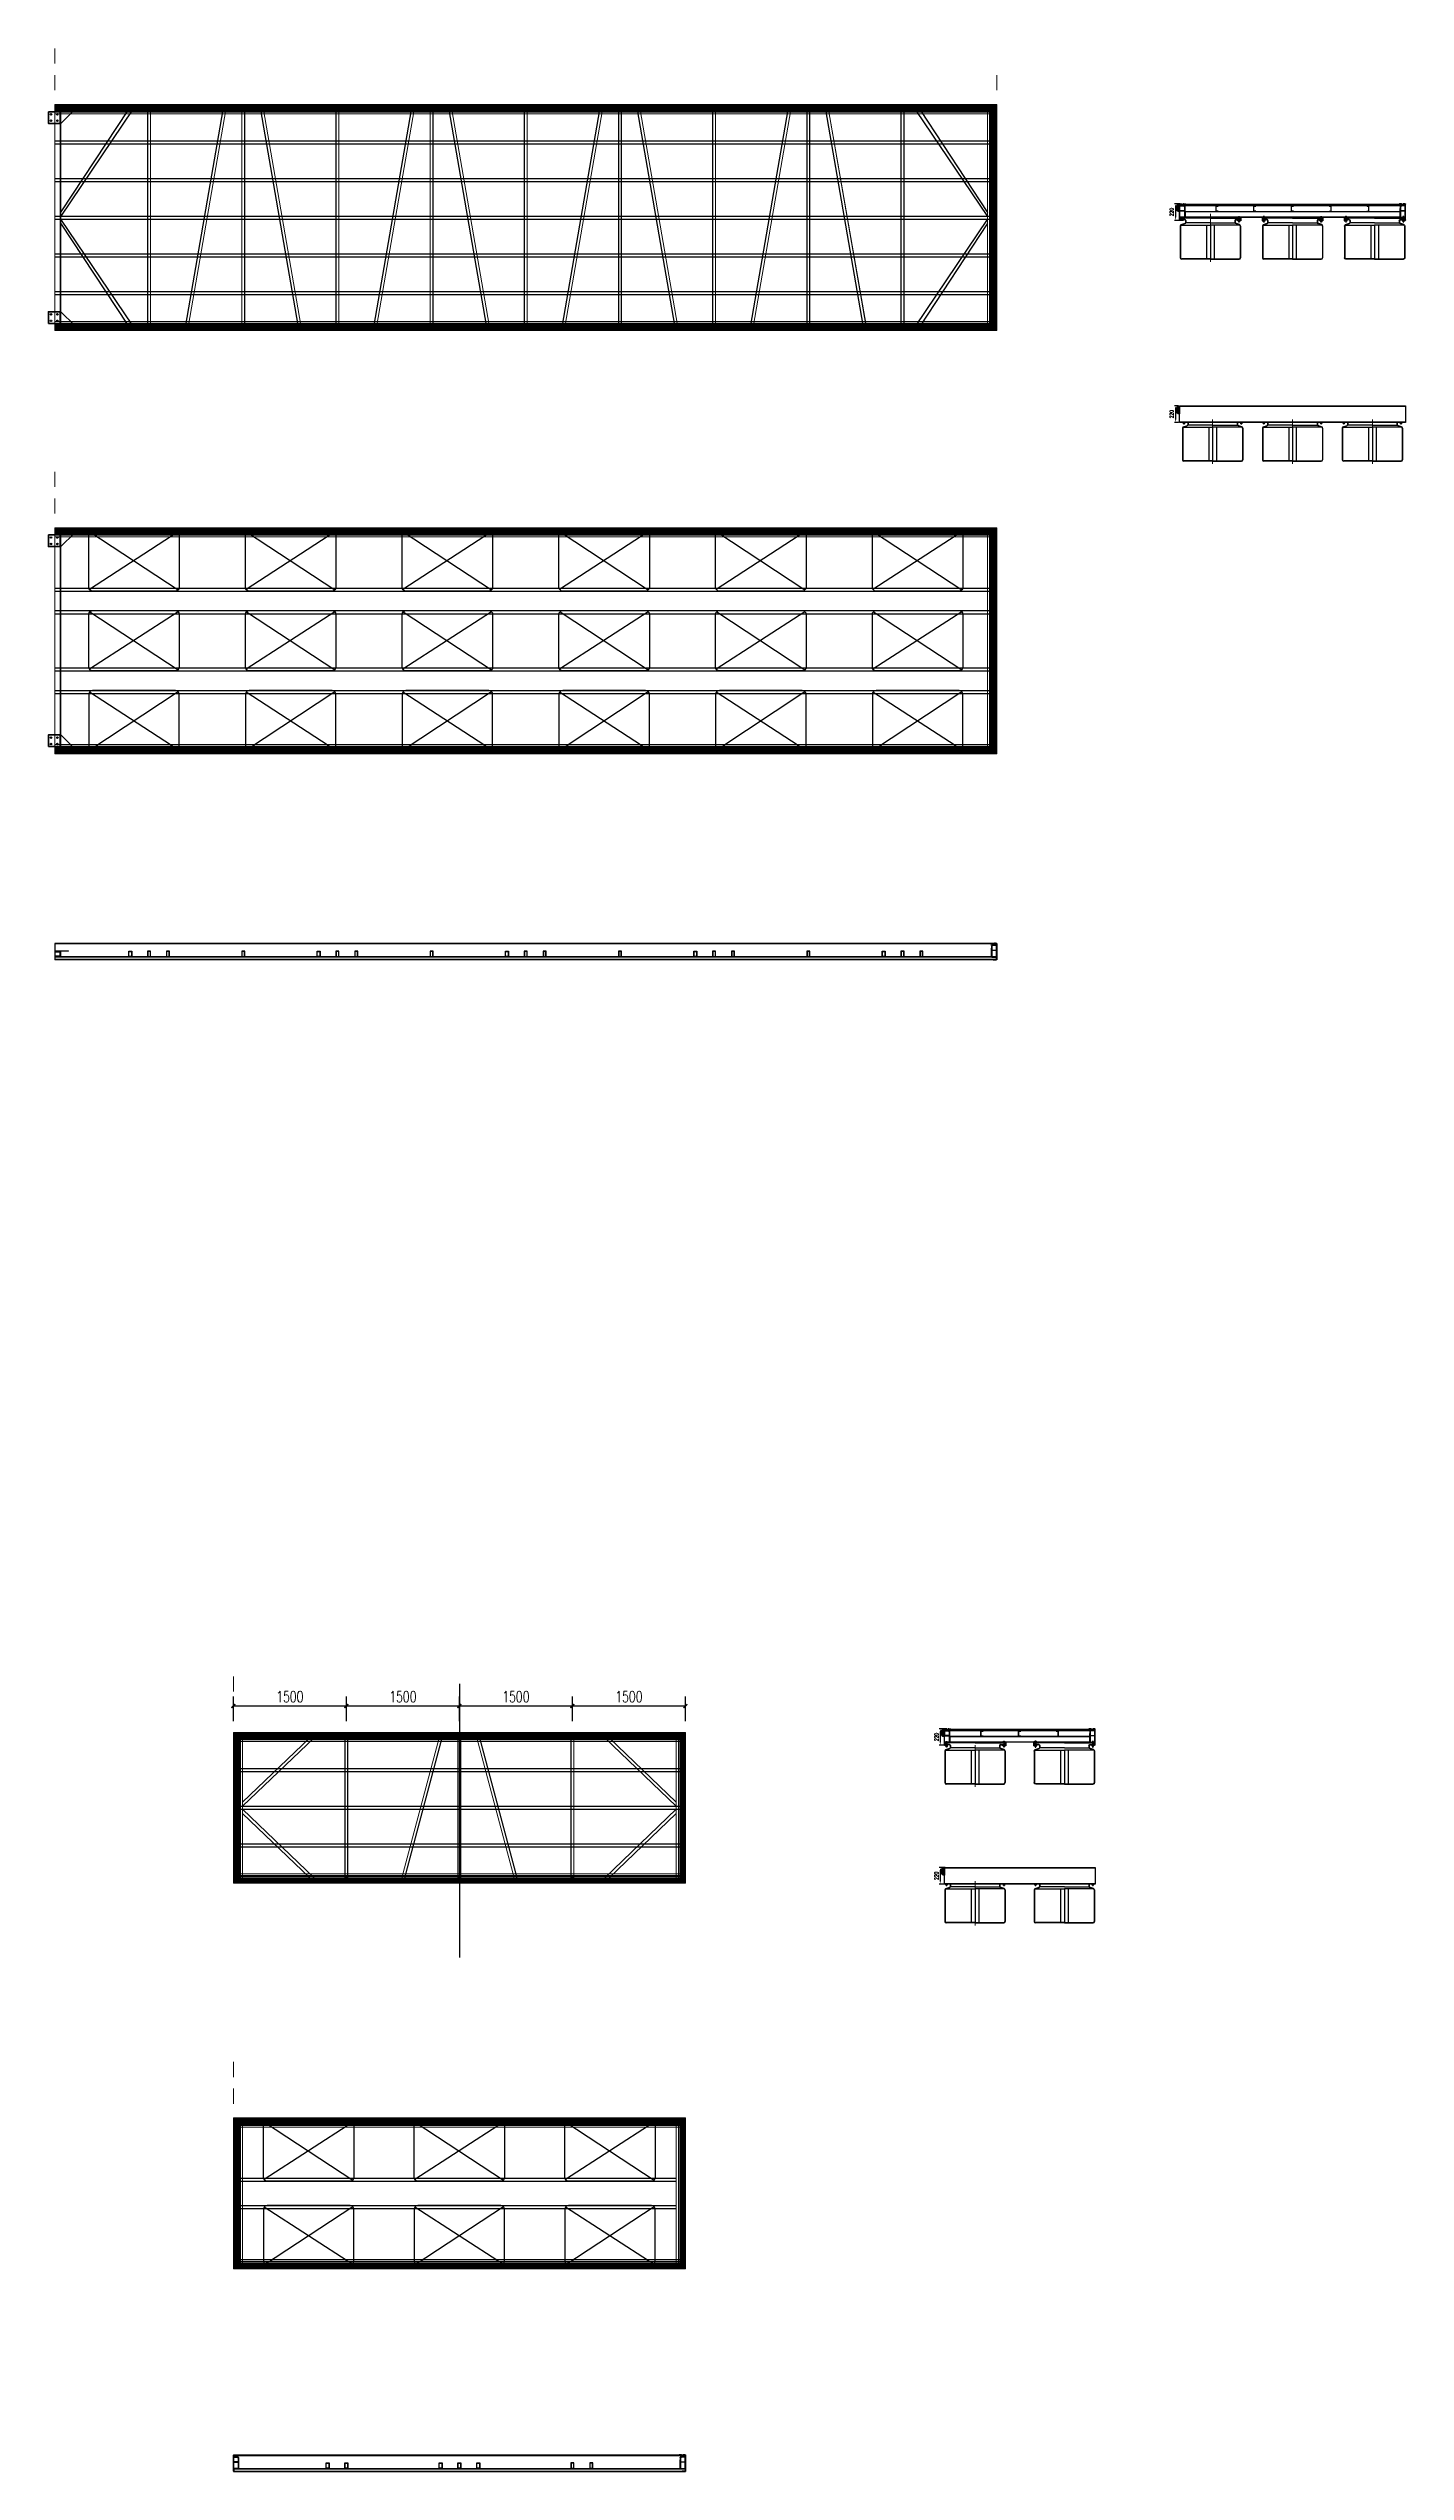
# Model space of a CAD drawing. Header units: millimetres. Extents: x -1822632 to -1305911, y 1206448 to 1536160.
# Drawn here: x -1673661 to -1655649, y 1212285 to 1244444 of the extents above; entities that cross this region are included whole.
import ezdxf

# ---------------------------------------------------------------- set-up
doc = ezdxf.new("R2010")
doc.units = ezdxf.units.MM
doc.header["$LTSCALE"] = 1000
doc.layers.get('0').update_dxf_attribs({"linetype": 'CONTINUOUS'})
doc.layers.get('DEFPOINTS').update_dxf_attribs({"linetype": 'CONTINUOUS'})
for name, color, linetype in [('DOTE', 1, 'CONTINUOUS'), ('L-struct-elev-18', 4, 'CONTINUOUS'), ('PUB_DIM', 3, 'CONTINUOUS'), ('主梁', 3, 'CONTINUOUS'), ('图层 1', 7, 'CONTINUOUS'), ('浮筒', 252, 'CONTINUOUS'), ('螺栓', 146, 'CONTINUOUS'), ('铝合金', 7, 'CONTINUOUS'), ('铝架', 4, 'CONTINUOUS'), ('防撞橡胶条', 4, 'CONTINUOUS')]:
    doc.layers.add(name, color=color, linetype=linetype)
doc.styles.add('_TCH_DIM', font='SIMPLEX.shx', dxfattribs={"width": 0.7, "bigfont": 'GBCBIG.shx'})
doc.styles.add('_TCH_DIM_T3', font='SIMPLEX', dxfattribs={"width": 0.705882, "bigfont": 'GBCBIG'})
doc.dimstyles.new('_TCH_ARCH&&50', dxfattribs={"dimtxt": 148.75, "dimasz": 50, "dimexe": 125, "dimexo": 150, "dimgap": 50, "dimtad": 1, "dimdec": 0, "dimzin": 0, "dimdsep": 46, "dimtxsty": '_TCH_DIM_T3', "dimblk": 'ARCHTICK', "dimcen": 0.09, "dimclrt": 7, "dimazin": 2, "dimtfac": 1, "dimtdec": 0, "dimtix": 1, "dimtmove": 2, "dimatfit": 3, "dimfxl": 1, "dimtolj": 1, "dimtzin": 0, "dimarcsym": 0})
doc.dimstyles.new('TCH_1_800', dxfattribs={"dimscale": 0.5, "dimtxt": 100, "dimasz": 80, "dimexe": 25, "dimexo": 30, "dimgap": 50, "dimtad": 1, "dimdec": 0, "dimzin": 0, "dimdsep": 46, "dimtxsty": '_TCH_DIM', "dimcen": 0.09, "dimclrt": 7, "dimazin": 2, "dimtfac": 1, "dimtdec": 0, "dimtix": 1, "dimtmove": 2, "dimatfit": 3, "dimfxl": 1, "dimtolj": 1, "dimtzin": 0, "dimarcsym": 0})
pattern_1 = [(45, (-4447926.2568, 399298.6582), (-1.767766953, 1.767766953), []), (45, (-4447925.0783, 399298.6582), (-1.767766953, 1.767766953), [])]
pattern_2 = [(45, (-4446892.6163, 399199.969), (-3.535533906, 3.535533906), []), (45, (-4446890.2593, 399199.969), (-3.535533906, 3.535533906), [])]
pattern_3 = [(45, (-4447392.6163, 399199.969), (-3.535533906, 3.535533906), []), (45, (-4447390.2593, 399199.969), (-3.535533906, 3.535533906), [])]
pattern_4 = [(45, (-4446836.2568, 399298.6582), (-1.767766953, 1.767766953), []), (45, (-4446835.0783, 399298.6582), (-1.767766953, 1.767766953), [])]
pattern_5 = [(45, (-4451046.5742, 379059.0883), (-1.767766953, 1.767766953), []), (45, (-4451045.3957, 379059.0883), (-1.767766953, 1.767766953), [])]
pattern_6 = [(45, (-4451013.774, 378960.399), (-3.535533906, 3.535533906), []), (45, (-4451011.417, 378960.399), (-3.535533906, 3.535533906), [])]

msp = doc.modelspace()

# ---------------------------------------------------------------- blocks, each defined once
blk = doc.blocks.new('浮箱800×550')
at = {"layer": '浮筒'}
for p, q in [((0, 0), (-400, 0)), ((-400, 0), (-400, -15)), ((0, 0), (400, 0)), ((-400, -111), (-400, -531)), ((-396, -110), (-396, -531)), ((-391, -99), (0, -99)), ((-387, -92), (-335, -74)), ((0, -4), (-386, -4)), ((-338, -26), (-386, -26)), ((-386, -96), (-334, -78)), ((-338, -30), (-385, -30)), ((-330, -38), (-330, -67)), ((-326, -38), (-326, -67)), ((0, -70), (-326, -70)), ((-50, -99), (-50, -548)), ((0, -4), (386, -4)), ((0, -70), (326, -70)), ((0, -99), (0, -548)), ((0, -99), (0, -548)), ((391, -99), (0, -99)), ((50, -99), (50, -548)), ((326, -38), (326, -67)), ((330, -38), (330, -67)), ((386, -96), (334, -78)), ((387, -92), (335, -74)), ((338, -26), (386, -26)), ((338, -30), (385, -30)), ((396, -110), (396, -531)), ((400, 0), (400, -15)), ((400, -111), (400, -531)), ((0, -546), (-381, -546)), ((0, -550), (-381, -550)), ((0, -546), (381, -546)), ((0, -550), (381, -550))]:
    blk.add_line(p, q, dxfattribs=at)
at = {"layer": '浮筒', "lineweight": 35}
for points in [[(-400, 0), (-330, 0)], [(-400, 0), (-330, 0)], [(400, 0), (330, 0)], [(400, 0), (330, 0)]]:
    blk.add_lwpolyline(points, dxfattribs=at)
at = {"layer": '浮筒'}
for centre, radius, start, end in [((-385, -15), 15, 180, 270), ((-380, -111), 20, 109.1798, 180), ((-386, -15), 11, 90, 270), ((-381, -110), 15, 109.1798, 180), ((-338, -38), 12, 0, 90), ((-338, -38), 8, 0, 90), ((-338, -67), 8, 289.1798, 0), ((-338, -67), 12, 289.1798, 0), ((338, -38), 12, 90, 180), ((338, -67), 12, 180, 250.8202), ((338, -38), 8, 90, 180), ((338, -67), 8, 180, 250.8202), ((385, -15), 15, 270, 0), ((386, -15), 11, 270, 90), ((381, -110), 15, 0, 70.8202), ((380, -111), 20, 0, 70.8202), ((-381, -531), 19, 180, 270), ((-381, -531), 15, 180, 270), ((381, -531), 19, 270, 0), ((381, -531), 15, 270, 0)]:
    blk.add_arc(centre, radius, start, end, dxfattribs=at)
blk = doc.blocks.new('螺栓')
at = {"layer": '螺栓'}
for p, q in [((-6, 9), (-6, 2)), ((-3, 0), (-3, -49)), ((3, 0), (3, -49)), ((6, 9), (6, 2)), ((-6, -52), (-6, -58)), ((6, -52), (6, -58))]:
    blk.add_line(p, q, dxfattribs=at)
for points in [[(-10, 2), (10, 2), (10, 0), (-10, 0)], [(-8, 9), (8, 9), (8, 2), (-8, 2)], [(-10, -49), (10, -49), (10, -52), (-10, -52)], [(-8, -52), (8, -52), (8, -58), (-8, -58)], [(-3, -58), (3, -58), (3, -67), (-3, -67)]]:
    blk.add_lwpolyline(points, close=True, dxfattribs=at)
blk = doc.blocks.new('*D337')
at = {"layer": 'DEFPOINTS', "color": 0, "transparency": 16777216}
for p in [(-1658625, 1242383), (-1658704, 1242163), (-1658623, 1242163)]:
    blk.add_point(p, dxfattribs=at)
at = {"layer": 'PUB_DIM', "color": 0, "lineweight": -2, "transparency": 16777216}
for p, q in [((-1658640, 1242383), (-1658716, 1242383)), ((-1658704, 1242343), (-1658704, 1242203)), ((-1658638, 1242163), (-1658716, 1242163))]:
    blk.add_line(p, q, dxfattribs=at)
at = {"layer": 'PUB_DIM', "color": 0, "transparency": 16777216}
for points in [[(-1658710, 1242343), (-1658697, 1242343), (-1658704, 1242383)], [(-1658710, 1242203), (-1658697, 1242203), (-1658704, 1242163)]]:
    blk.add_solid(points, dxfattribs=at)
at = {"layer": 'PUB_DIM', "color": 7, "transparency": 16777216, "insert": (-1658754, 1242273), "char_height": 50, "attachment_point": 5, "rotation": 90, "style": '_TCH_DIM'}
blk.add_mtext('\\A1;220', dxfattribs=at)
blk = doc.blocks.new('主型材2')
at = {"layer": '铝合金', "lineweight": 25}
for p, q in [((-70, -110), (-70, 101)), ((-66, 105), (-65, 105)), ((-66, 18), (-66, 73)), ((-66, -69), (-66, 5)), ((-65, 105), (-65, 106)), ((-65, 106), (-65, 106)), ((-65, 106), (-64, 105)), ((-64, 105), (-63, 106)), ((-64, 96), (-64, 84)), ((-63, 106), (-63, 106)), ((-63, 106), (-62, 105)), ((-62, 105), (-61, 106)), ((-62, 105), (-62, 105)), ((-62, 82), (-54, 82)), ((-61, 106), (-61, 106)), ((-61, 106), (-60, 105)), ((-61, 78), (-16, 78)), ((-9, 13), (-61, 13)), ((-61, 10), (-9, 10)), ((-60, 105), (-60, 106)), ((-60, 106), (-60, 106)), ((-60, 106), (-59, 105)), ((-56, 100), (-60, 100)), ((-58, 105), (-59, 105)), ((-58, 105), (-57, 106)), ((-57, 106), (-57, 106)), ((-57, 106), (-56, 105)), ((-56, 105), (-56, 106)), ((-56, 106), (-56, 106)), ((-56, 106), (-55, 105)), ((-55, 105), (-54, 106)), ((-54, 106), (-54, 106)), ((-54, 106), (-53, 105)), ((-53, 105), (-53, 106)), ((-53, 106), (-52, 106)), ((-52, 106), (-52, 105)), ((-52, 105), (-51, 106)), ((-52, 84), (-52, 96)), ((-51, 106), (-51, 106)), ((-51, 106), (-50, 105)), ((-50, 105), (-46, 105)), ((-46, 105), (-45, 106)), ((-45, 106), (-45, 106)), ((-45, 106), (-44, 105)), ((-44, 105), (-44, 106)), ((-44, 106), (-43, 106)), ((-44, 90), (-44, 84)), ((-43, 106), (-43, 105)), ((-43, 105), (-42, 106)), ((-42, 106), (-42, 106)), ((-42, 106), (-41, 105)), ((-36, 92), (-42, 92)), ((-42, 82), (-16, 82)), ((-42, 82), (-16, 82)), ((-41, 105), (-40, 105)), ((-36, 101), (-36, 92)), ((-21, 92), (-21, 101)), ((-16, 92), (-21, 92)), ((-17, 105), (-16, 105)), ((-16, 105), (-16, 106)), ((-16, 106), (-16, 106)), ((-16, 106), (-15, 105)), ((-15, 105), (-14, 106)), ((-14, 106), (-14, 106)), ((-14, 106), (-13, 105)), ((-14, 84), (-14, 90)), ((-14, 76), (-14, 73)), ((-13, 105), (-13, 106)), ((-13, 106), (-13, 106)), ((-13, 106), (-12, 105)), ((-12, 105), (11, 105)), ((-6, 71), (-12, 71)), ((-10, 95), (-10, 77)), ((-8, 75), (-2, 75)), ((14, 100), (-5, 100)), ((-4, 69), (-4, 18)), ((-4, 5), (-4, -69)), ((0, 73), (0, -73)), ((0, -74), (0, 41)), ((11, 105), (14, 102)), ((14, 102), (14, 100)), ((-65, -83), (-65, -105)), ((-23, -115), (-65, -115)), ((-9, -74), (-61, -74)), ((-5, -78), (-60, -78)), ((-60, -110), (-25, -110)), ((-23, -112), (-23, -115))]:
    blk.add_line(p, q, dxfattribs=at)
for centre, radius, start, end in [((-66, 101), 4, 90, 180), ((-61, 73), 5, 90, 180), ((-61, 18), 5, 180, 270), ((-61, 5), 5, 90, 180), ((-60, 96), 4, 90, 180), ((-62, 84), 2, 180, 270), ((-56, 96), 4, 0, 90), ((-54, 84), 2, 270, 0), ((-42, 90), 2, 90, 180), ((-42, 84), 2, 180, 270), ((-40, 101), 4, 0, 90), ((-17, 101), 4, 90, 180), ((-16, 90), 2, 0, 90), ((-16, 84), 2, 270, 0), ((-16, 76), 2, 0, 90), ((-12, 73), 2, 180, 270), ((-5, 95), 5, 90, 180), ((-8, 77), 2, 180, 270), ((-9, 18), 5, 270, 0), ((-9, 5), 5, 0, 90), ((-6, 69), 2, 0, 90), ((-2, 73), 2, 0, 90), ((-65, -110), 5, 180, 270), ((-61, -69), 5, 180, 270), ((-60, -83), 5, 90, 180), ((-60, -105), 5, 180, 270), ((-25, -112), 2, 0, 90), ((-9, -69), 5, 270, 0), ((-5, -73), 5, 270, 0)]:
    blk.add_arc(centre, radius, start, end, dxfattribs=at)
blk = doc.blocks.new('*D338')
at = {"layer": 'DEFPOINTS', "color": 0, "transparency": 16777216}
for p in [(-1658704, 1239481), (-1658649, 1239701), (-1658649, 1239481)]:
    blk.add_point(p, dxfattribs=at)
at = {"layer": 'PUB_DIM', "color": 0, "lineweight": -2, "transparency": 16777216}
for p, q in [((-1658664, 1239701), (-1658716, 1239701)), ((-1658664, 1239481), (-1658716, 1239481)), ((-1658704, 1239661), (-1658704, 1239521))]:
    blk.add_line(p, q, dxfattribs=at)
at = {"layer": 'PUB_DIM', "color": 0, "transparency": 16777216}
for points in [[(-1658710, 1239661), (-1658697, 1239661), (-1658704, 1239701)], [(-1658710, 1239521), (-1658697, 1239521), (-1658704, 1239481)]]:
    blk.add_solid(points, dxfattribs=at)
at = {"layer": 'PUB_DIM', "color": 7, "transparency": 16777216, "insert": (-1658754, 1239591), "char_height": 50, "attachment_point": 5, "rotation": 90, "style": '_TCH_DIM'}
blk.add_mtext('\\A1;220', dxfattribs=at)
blk = doc.blocks.new('*U335')
at = {"layer": '铝架', "color": 4}
for points in [[(20, -37.5), (20, 37.5), (-20, 37.5), (-20, -37.5)], [(17, -34.5), (17, 34.5), (-17, 34.5), (-17, -34.5)]]:
    blk.add_lwpolyline(points, close=True, dxfattribs=at)
blk = doc.blocks.new('*U336')
at = {"layer": '铝架', "color": 0, "linetype": 'ByBlock', "lineweight": -2, "transparency": 16777216}
for p in [(-8750, 0), (-7500, 0), (-6250, 0), (-5000, 0), (-3750, 0), (-2500, 0), (-1250, 0), (0, 0)]:
    blk.add_blockref('*U335', p, dxfattribs=at)
blk = doc.blocks.new('D型防撞条')
at = {"layer": '防撞橡胶条'}
h = blk.add_hatch(dxfattribs=at)
h.set_pattern_fill('橡胶', color=256, scale=2)
h.set_pattern_definition([(45, (-2124153.6965, -537261.837), (-5.000000133, 5.000000133), []), (135, (-2124142.565, -537261.837), (-5.000000133, -5.000000133), [1.6, -5.471068])])
h.paths.add_polyline_path([(0, 50, 1), (0, -50)])
h.paths.add_polyline_path([(-10, 20), (-35, 20, -0.201283), (-10, 39)], flags=16)
h.paths.add_polyline_path([(-10, 10), (-10, -10), (-39, -10, -0.127017), (-39, 10)], flags=16)
h.paths.add_polyline_path([(-10, -20), (-10, -39, -0.201283), (-35, -20)], flags=16)
for p, q in [((-10, 10), (-39, 10)), ((-10, 20), (-35, 20)), ((-10, 39), (-10, 20)), ((-10, 10), (-10, -10)), ((0, 50), (0, -50)), ((-10, -10), (-39, -10)), ((-10, -20), (-35, -20)), ((-10, -20), (-10, -39))]:
    blk.add_line(p, q, dxfattribs=at)
for radius, start, end in [(50, 90, 270), (40, 165.5225, 194.4775), (40, 104.4775, 150), (40, 210, 255.5225)]:
    blk.add_arc((0, 0), radius, start, end, dxfattribs=at)
blk = doc.blocks.new('_ARCHTICK')
at = {"color": 0, "linetype": 'ByBlock', "const_width": 0.4}
blk.add_lwpolyline([(-0.5, -0.5), (0.5, 0.5)], dxfattribs=at)
blk = doc.blocks.new('*D340')
at = {"layer": 'DEFPOINTS', "color": 0, "transparency": 16777216}
for p in [(-1669707, 1222445), (-1671207, 1222094), (-1669707, 1222094)]:
    blk.add_point(p, dxfattribs=at)
at = {"layer": 'PUB_DIM', "color": 0, "lineweight": -2, "transparency": 16777216}
for p, q in [((-1671207, 1222244), (-1671207, 1222570)), ((-1671207, 1222445), (-1669707, 1222445)), ((-1669707, 1222244), (-1669707, 1222570))]:
    blk.add_line(p, q, dxfattribs=at)
at = {"layer": 'PUB_DIM', "color": 0, "lineweight": -2, "transparency": 16777216, "xscale": 50, "yscale": 50, "zscale": 50, "rotation": 180}
blk.add_blockref('_ARCHTICK', (-1671207, 1222445), dxfattribs=at)
at = {"layer": 'PUB_DIM', "color": 0, "lineweight": -2, "transparency": 16777216, "xscale": 50, "yscale": 50, "zscale": 50}
blk.add_blockref('_ARCHTICK', (-1669707, 1222445), dxfattribs=at)
at = {"layer": 'PUB_DIM', "color": 7, "transparency": 16777216, "insert": (-1670457, 1222569), "char_height": 148.8, "attachment_point": 5, "style": '_TCH_DIM_T3'}
blk.add_mtext('\\A1;1500', dxfattribs=at)
blk = doc.blocks.new('*D341')
at = {"layer": 'DEFPOINTS', "color": 0, "transparency": 16777216}
for p in [(-1668207, 1222445), (-1669707, 1222094), (-1668207, 1222094)]:
    blk.add_point(p, dxfattribs=at)
at = {"layer": 'PUB_DIM', "color": 0, "lineweight": -2, "transparency": 16777216}
for p, q in [((-1669707, 1222244), (-1669707, 1222570)), ((-1669707, 1222445), (-1668207, 1222445)), ((-1668207, 1222244), (-1668207, 1222570))]:
    blk.add_line(p, q, dxfattribs=at)
at = {"layer": 'PUB_DIM', "color": 0, "lineweight": -2, "transparency": 16777216, "xscale": 50, "yscale": 50, "zscale": 50, "rotation": 180}
blk.add_blockref('_ARCHTICK', (-1669707, 1222445), dxfattribs=at)
at = {"layer": 'PUB_DIM', "color": 0, "lineweight": -2, "transparency": 16777216, "xscale": 50, "yscale": 50, "zscale": 50}
blk.add_blockref('_ARCHTICK', (-1668207, 1222445), dxfattribs=at)
at = {"layer": 'PUB_DIM', "color": 7, "transparency": 16777216, "insert": (-1668957, 1222569), "char_height": 148.8, "attachment_point": 5, "style": '_TCH_DIM_T3'}
blk.add_mtext('\\A1;1500', dxfattribs=at)
blk = doc.blocks.new('*D342')
at = {"layer": 'DEFPOINTS', "color": 0, "transparency": 16777216}
for p in [(-1666707, 1222445), (-1668207, 1222094), (-1666707, 1222094)]:
    blk.add_point(p, dxfattribs=at)
at = {"layer": 'PUB_DIM', "color": 0, "lineweight": -2, "transparency": 16777216}
for p, q in [((-1668207, 1222244), (-1668207, 1222570)), ((-1668207, 1222445), (-1666707, 1222445)), ((-1666707, 1222244), (-1666707, 1222570))]:
    blk.add_line(p, q, dxfattribs=at)
at = {"layer": 'PUB_DIM', "color": 0, "lineweight": -2, "transparency": 16777216, "xscale": 50, "yscale": 50, "zscale": 50, "rotation": 180}
blk.add_blockref('_ARCHTICK', (-1668207, 1222445), dxfattribs=at)
at = {"layer": 'PUB_DIM', "color": 0, "lineweight": -2, "transparency": 16777216, "xscale": 50, "yscale": 50, "zscale": 50}
blk.add_blockref('_ARCHTICK', (-1666707, 1222445), dxfattribs=at)
at = {"layer": 'PUB_DIM', "color": 7, "transparency": 16777216, "insert": (-1667457, 1222569), "char_height": 148.8, "attachment_point": 5, "style": '_TCH_DIM_T3'}
blk.add_mtext('\\A1;1500', dxfattribs=at)
blk = doc.blocks.new('*D343')
at = {"layer": 'DEFPOINTS', "color": 0, "transparency": 16777216}
for p in [(-1665207, 1222445), (-1666707, 1222094), (-1665207, 1222094)]:
    blk.add_point(p, dxfattribs=at)
at = {"layer": 'PUB_DIM', "color": 0, "lineweight": -2, "transparency": 16777216}
for p, q in [((-1666707, 1222244), (-1666707, 1222570)), ((-1666707, 1222445), (-1665207, 1222445)), ((-1665207, 1222244), (-1665207, 1222570))]:
    blk.add_line(p, q, dxfattribs=at)
at = {"layer": 'PUB_DIM', "color": 0, "lineweight": -2, "transparency": 16777216, "xscale": 50, "yscale": 50, "zscale": 50, "rotation": 180}
blk.add_blockref('_ARCHTICK', (-1666707, 1222445), dxfattribs=at)
at = {"layer": 'PUB_DIM', "color": 0, "lineweight": -2, "transparency": 16777216, "xscale": 50, "yscale": 50, "zscale": 50}
blk.add_blockref('_ARCHTICK', (-1665207, 1222445), dxfattribs=at)
at = {"layer": 'PUB_DIM', "color": 7, "transparency": 16777216, "insert": (-1665957, 1222569), "char_height": 148.8, "attachment_point": 5, "style": '_TCH_DIM_T3'}
blk.add_mtext('\\A1;1500', dxfattribs=at)
blk = doc.blocks.new('*D344')
at = {"layer": 'DEFPOINTS', "color": 0, "transparency": 16777216}
for p in [(-1661746, 1222144), (-1661825, 1221924), (-1661744, 1221924)]:
    blk.add_point(p, dxfattribs=at)
at = {"layer": 'PUB_DIM', "color": 0, "lineweight": -2, "transparency": 16777216}
for p, q in [((-1661761, 1222144), (-1661837, 1222144)), ((-1661825, 1222104), (-1661825, 1221964)), ((-1661759, 1221924), (-1661837, 1221924))]:
    blk.add_line(p, q, dxfattribs=at)
at = {"layer": 'PUB_DIM', "color": 0, "transparency": 16777216}
for points in [[(-1661831, 1222104), (-1661818, 1222104), (-1661825, 1222144)], [(-1661831, 1221964), (-1661818, 1221964), (-1661825, 1221924)]]:
    blk.add_solid(points, dxfattribs=at)
at = {"layer": 'PUB_DIM', "color": 7, "transparency": 16777216, "insert": (-1661875, 1222034), "char_height": 50, "attachment_point": 5, "rotation": 90, "style": '_TCH_DIM'}
blk.add_mtext('\\A1;220', dxfattribs=at)
blk = doc.blocks.new('*D345')
at = {"layer": 'DEFPOINTS', "color": 0, "transparency": 16777216}
for p in [(-1661746, 1220301), (-1661825, 1220081), (-1661744, 1220081)]:
    blk.add_point(p, dxfattribs=at)
at = {"layer": 'PUB_DIM', "color": 0, "lineweight": -2, "transparency": 16777216}
for p, q in [((-1661761, 1220301), (-1661837, 1220301)), ((-1661825, 1220261), (-1661825, 1220121)), ((-1661759, 1220081), (-1661837, 1220081))]:
    blk.add_line(p, q, dxfattribs=at)
at = {"layer": 'PUB_DIM', "color": 0, "transparency": 16777216}
for points in [[(-1661831, 1220261), (-1661818, 1220261), (-1661825, 1220301)], [(-1661831, 1220121), (-1661818, 1220121), (-1661825, 1220081)]]:
    blk.add_solid(points, dxfattribs=at)
at = {"layer": 'PUB_DIM', "color": 7, "transparency": 16777216, "insert": (-1661875, 1220191), "char_height": 50, "attachment_point": 5, "rotation": 90, "style": '_TCH_DIM'}
blk.add_mtext('\\A1;220', dxfattribs=at)
blk = doc.blocks.new('2×6')
at = {"layer": 'L-struct-elev-18'}
for p, q in [((-4929, -70), (-5879, -980)), ((-4987, -70), (-5879, -925)), ((-1071, -70), (-121, -980)), ((-1013, -70), (-121, -925)), ((-6000, -480), (0, -480)), ((-6000, -520), (0, -520)), ((-6000, -980), (0, -980)), ((-6000, -1020), (0, -1020)), ((-4929, -1930), (-5879, -1020)), ((-4987, -1930), (-5879, -1075)), ((-1071, -1930), (-121, -1020)), ((-1013, -1930), (-121, -1075)), ((-6000, -1480), (0, -1480)), ((-6000, -1520), (0, -1520))]:
    blk.add_line(p, q, dxfattribs=at)
at = {"layer": '铝架'}
blk.add_line((-3017, -480), (-2983, -480), dxfattribs=at)
at = {"layer": '铝架', "color": 4, "lineweight": 9}
blk.add_line((-210, -980), (-250, -980), dxfattribs=at)
for points in [[(-5879, -2000), (-5879, 0)], [(-121, -2000), (-121, 0)]]:
    blk.add_lwpolyline(points, dxfattribs=at)
at = {"layer": '铝架', "lineweight": 9}
for points in [[(-121, 0), (-121, -2000)], [(-121, 0), (-121, -2000)], [(-121, 0), (-121, -2000)], [(-86, 0), (-86, -2000)], [(-86, 0), (-86, -2000)], [(-86, 0), (-86, -2000)], [(-70, 0), (-70, -2000)], [(-48, 0), (-48, -2000)], [(-48, 0), (-48, -2000)], [(-48, 0), (-48, -2000)], [(-34, 0), (-34, -2000)], [(-34, 0), (-34, -2000)], [(-34, 0), (-34, -2000)], [(0, 0), (0, -2000)], [(0, 0), (0, -2000)], [(0, 0), (0, -2000)], [(-6000, 0), (0, 0)], [(-6000, 0), (0, 0)], [(-6000, 0), (0, 0)], [(-6000, 0), (-6000, -2000)], [(-6000, 0), (-6000, -2000)], [(-6000, 0), (-6000, -2000)], [(-6000, -34), (0, -34)], [(-6000, -34), (0, -34)], [(-6000, -34), (0, -34)], [(-6000, -48), (0, -48)], [(-6000, -48), (0, -48)], [(-6000, -48), (0, -48)], [(-6000, -70), (0, -70)], [(-6000, -86), (0, -86)], [(-6000, -86), (0, -86)], [(-6000, -86), (0, -86)], [(-6000, -121), (0, -121)], [(-6000, -121), (0, -121)], [(-6000, -121), (0, -121)], [(-5966, 0), (-5966, -2000)], [(-5966, 0), (-5966, -2000)], [(-5966, 0), (-5966, -2000)], [(-5952, 0), (-5952, -2000)], [(-5952, 0), (-5952, -2000)], [(-5952, 0), (-5952, -2000)], [(-5930, 0), (-5930, -2000)], [(-5914, 0), (-5914, -2000)], [(-5914, 0), (-5914, -2000)], [(-5914, 0), (-5914, -2000)], [(-5879, 0), (-5879, -2000)], [(-5879, 0), (-5879, -2000)], [(-5879, 0), (-5879, -2000)], [(-6000, -1879), (0, -1879)], [(-6000, -1879), (0, -1879)], [(-6000, -1879), (0, -1879)], [(-6000, -1914), (0, -1914)], [(-6000, -1914), (0, -1914)], [(-6000, -1914), (0, -1914)], [(-6000, -1930), (0, -1930)], [(-6000, -1952), (0, -1952)], [(-6000, -1952), (0, -1952)], [(-6000, -1952), (0, -1952)], [(-6000, -1966), (0, -1966)], [(-6000, -1966), (0, -1966)], [(-6000, -1966), (0, -1966)], [(-6000, -2000), (0, -2000)], [(-6000, -2000), (0, -2000)], [(-6000, -2000), (0, -2000)]]:
    blk.add_lwpolyline(points, dxfattribs=at)
at = {"layer": '铝架', "lineweight": 25}
for points in [[(-90, 0), (-90, -2000)], [(-90, 0), (-90, -2000)], [(-90, 0), (-90, -2000)], [(-68, 0), (-68, -2000)], [(-68, 0), (-68, -2000)], [(-68, 0), (-68, -2000)], [(-58, 0), (-58, -2000)], [(-58, 0), (-58, -2000)], [(-58, 0), (-58, -2000)], [(-30, 0), (-30, -2000)], [(-30, 0), (-30, -2000)], [(-30, 0), (-30, -2000)], [(-22, 0), (-22, -2000)], [(-22, 0), (-22, -2000)], [(-22, 0), (-22, -2000)], [(-20, 0), (-20, -2000)], [(-20, 0), (-20, -2000)], [(-20, 0), (-20, -2000)], [(-10, 0), (-10, -2000)], [(-10, 0), (-10, -2000)], [(-10, 0), (-10, -2000)], [(-8, 0), (-8, -2000)], [(-8, 0), (-8, -2000)], [(-8, 0), (-8, -2000)], [(-6000, -8), (0, -8)], [(-6000, -8), (0, -8)], [(-6000, -8), (0, -8)], [(-6000, -10), (0, -10)], [(-6000, -10), (0, -10)], [(-6000, -10), (0, -10)], [(-6000, -20), (0, -20)], [(-6000, -20), (0, -20)], [(-6000, -20), (0, -20)], [(-6000, -22), (0, -22)], [(-6000, -22), (0, -22)], [(-6000, -22), (0, -22)], [(-6000, -30), (0, -30)], [(-6000, -30), (0, -30)], [(-6000, -30), (0, -30)], [(-6000, -58), (0, -58)], [(-6000, -58), (0, -58)], [(-6000, -58), (0, -58)], [(-6000, -68), (0, -68)], [(-6000, -68), (0, -68)], [(-6000, -68), (0, -68)], [(-6000, -90), (0, -90)], [(-6000, -90), (0, -90)], [(-6000, -90), (0, -90)], [(-5992, 0), (-5992, -2000)], [(-5992, 0), (-5992, -2000)], [(-5992, 0), (-5992, -2000)], [(-5990, 0), (-5990, -2000)], [(-5990, 0), (-5990, -2000)], [(-5990, 0), (-5990, -2000)], [(-5980, 0), (-5980, -2000)], [(-5980, 0), (-5980, -2000)], [(-5980, 0), (-5980, -2000)], [(-5978, 0), (-5978, -2000)], [(-5978, 0), (-5978, -2000)], [(-5978, 0), (-5978, -2000)], [(-5970, 0), (-5970, -2000)], [(-5970, 0), (-5970, -2000)], [(-5970, 0), (-5970, -2000)], [(-5942, 0), (-5942, -2000)], [(-5942, 0), (-5942, -2000)], [(-5942, 0), (-5942, -2000)], [(-5932, 0), (-5932, -2000)], [(-5932, 0), (-5932, -2000)], [(-5932, 0), (-5932, -2000)], [(-5910, 0), (-5910, -2000)], [(-5910, 0), (-5910, -2000)], [(-5910, 0), (-5910, -2000)], [(-6000, -1910), (0, -1910)], [(-6000, -1910), (0, -1910)], [(-6000, -1910), (0, -1910)], [(-6000, -1932), (0, -1932)], [(-6000, -1932), (0, -1932)], [(-6000, -1932), (0, -1932)], [(-6000, -1942), (0, -1942)], [(-6000, -1942), (0, -1942)], [(-6000, -1942), (0, -1942)], [(-6000, -1970), (0, -1970)], [(-6000, -1970), (0, -1970)], [(-6000, -1970), (0, -1970)], [(-6000, -1978), (0, -1978)], [(-6000, -1978), (0, -1978)], [(-6000, -1978), (0, -1978)], [(-6000, -1980), (0, -1980)], [(-6000, -1980), (0, -1980)], [(-6000, -1980), (0, -1980)], [(-6000, -1990), (0, -1990)], [(-6000, -1990), (0, -1990)], [(-6000, -1990), (0, -1990)], [(-6000, -1992), (0, -1992)], [(-6000, -1992), (0, -1992)], [(-6000, -1992), (0, -1992)]]:
    blk.add_lwpolyline(points, dxfattribs=at)
at = {"layer": '铝架', "color": 4, "lineweight": 9}
for points in [[(-4520, -70), (-4480, -70), (-4480, -1930), (-4520, -1930)], [(-4517, -73), (-4483, -73), (-4483, -1927), (-4517, -1927)], [(-3230, -70), (-3270, -70), (-3766, -1930), (-3726, -1930)], [(-3233, -70), (-3267, -70), (-3763, -1930), (-3729, -1930)], [(-2980, -70), (-3020, -70), (-3020, -1930), (-2980, -1930)], [(-2983, -73), (-3017, -73), (-3017, -1927), (-2983, -1927)], [(-2770, -70), (-2730, -70), (-2234, -1930), (-2274, -1930)], [(-2767, -70), (-2733, -70), (-2237, -1930), (-2271, -1930)], [(-1480, -70), (-1520, -70), (-1520, -1930), (-1480, -1930)], [(-1483, -73), (-1517, -73), (-1517, -1927), (-1483, -1927)]]:
    blk.add_lwpolyline(points, close=True, dxfattribs=at)
at = {"layer": '铝架', "lineweight": 25}
for points, knots in [([(0, -10), (0, -10), (-6000, -10), (-6000, -10), (-6000, -10), (0, -10), (0, -10)], [0, 0, 0, 0, 1, 1, 1, 2, 2, 2, 2]), ([(0, -10), (0, -10), (-6000, -10), (-6000, -10), (-6000, -10), (0, -10), (0, -10)], [0, 0, 0, 0, 1, 1, 1, 2, 2, 2, 2]), ([(0, -10), (0, -10), (-6000, -10), (-6000, -10), (-6000, -10), (0, -10), (0, -10)], [0, 0, 0, 0, 1, 1, 1, 2, 2, 2, 2]), ([(0, -12), (0, -12), (-6000, -12), (-6000, -12), (-6000, -12), (0, -12), (0, -12)], [0, 0, 0, 0, 1, 1, 1, 2, 2, 2, 2]), ([(0, -12), (0, -12), (-6000, -12), (-6000, -12), (-6000, -12), (0, -12), (0, -12)], [0, 0, 0, 0, 1, 1, 1, 2, 2, 2, 2]), ([(0, -12), (0, -12), (-6000, -12), (-6000, -12), (-6000, -12), (0, -12), (0, -12)], [0, 0, 0, 0, 1, 1, 1, 2, 2, 2, 2]), ([(0, -16), (0, -16), (-6000, -16), (-6000, -16), (-6000, -16), (0, -16), (0, -16), (0, -16), (-6000, -16), (-6000, -16)], [0, 0, 0, 0, 1, 1, 1, 2, 2, 2, 3, 3, 3, 3]), ([(0, -16), (0, -16), (-6000, -16), (-6000, -16), (-6000, -16), (0, -16), (0, -16), (0, -16), (-6000, -16), (-6000, -16)], [0, 0, 0, 0, 1, 1, 1, 2, 2, 2, 3, 3, 3, 3]), ([(0, -16), (0, -16), (-6000, -16), (-6000, -16), (-6000, -16), (0, -16), (0, -16), (0, -16), (-6000, -16), (-6000, -16)], [0, 0, 0, 0, 1, 1, 1, 2, 2, 2, 3, 3, 3, 3]), ([(0, -18), (0, -18), (-6000, -18), (-6000, -18), (-6000, -18), (0, -18), (0, -18), (0, -18), (-6000, -18), (-6000, -18)], [0, 0, 0, 0, 1, 1, 1, 2, 2, 2, 3, 3, 3, 3]), ([(0, -18), (0, -18), (-6000, -18), (-6000, -18), (-6000, -18), (0, -18), (0, -18), (0, -18), (-6000, -18), (-6000, -18)], [0, 0, 0, 0, 1, 1, 1, 2, 2, 2, 3, 3, 3, 3]), ([(0, -18), (0, -18), (-6000, -18), (-6000, -18), (-6000, -18), (0, -18), (0, -18), (0, -18), (-6000, -18), (-6000, -18)], [0, 0, 0, 0, 1, 1, 1, 2, 2, 2, 3, 3, 3, 3]), ([(0, -24), (0, -24), (-6000, -24), (-6000, -24), (-6000, -24), (0, -24), (0, -24), (0, -24), (-6000, -24), (-6000, -24)], [0, 0, 0, 0, 1, 1, 1, 2, 2, 2, 3, 3, 3, 3]), ([(0, -24), (0, -24), (-6000, -24), (-6000, -24), (-6000, -24), (0, -24), (0, -24), (0, -24), (-6000, -24), (-6000, -24)], [0, 0, 0, 0, 1, 1, 1, 2, 2, 2, 3, 3, 3, 3]), ([(0, -24), (0, -24), (-6000, -24), (-6000, -24), (-6000, -24), (0, -24), (0, -24), (0, -24), (-6000, -24), (-6000, -24)], [0, 0, 0, 0, 1, 1, 1, 2, 2, 2, 3, 3, 3, 3]), ([(0, -26), (0, -26), (-6000, -26), (-6000, -26), (-6000, -26), (0, -26), (0, -26)], [0, 0, 0, 0, 1, 1, 1, 2, 2, 2, 2]), ([(0, -26), (0, -26), (-6000, -26), (-6000, -26), (-6000, -26), (0, -26), (0, -26)], [0, 0, 0, 0, 1, 1, 1, 2, 2, 2, 2]), ([(0, -26), (0, -26), (-6000, -26), (-6000, -26), (-6000, -26), (0, -26), (0, -26)], [0, 0, 0, 0, 1, 1, 1, 2, 2, 2, 2]), ([(0, -52), (0, -52), (-6000, -52), (-6000, -52), (-6000, -52), (0, -52), (0, -52)], [0, 0, 0, 0, 1, 1, 1, 2, 2, 2, 2]), ([(0, -52), (0, -52), (-6000, -52), (-6000, -52), (-6000, -52), (0, -52), (0, -52)], [0, 0, 0, 0, 1, 1, 1, 2, 2, 2, 2]), ([(0, -52), (0, -52), (-6000, -52), (-6000, -52), (-6000, -52), (0, -52), (0, -52)], [0, 0, 0, 0, 1, 1, 1, 2, 2, 2, 2]), ([(0, -54), (0, -54), (-6000, -54), (-6000, -54), (-6000, -54), (0, -54), (0, -54)], [0, 0, 0, 0, 1, 1, 1, 2, 2, 2, 2]), ([(0, -54), (0, -54), (-6000, -54), (-6000, -54), (-6000, -54), (0, -54), (0, -54)], [0, 0, 0, 0, 1, 1, 1, 2, 2, 2, 2]), ([(0, -54), (0, -54), (-6000, -54), (-6000, -54), (-6000, -54), (0, -54), (0, -54)], [0, 0, 0, 0, 1, 1, 1, 2, 2, 2, 2]), ([(0, -56), (0, -56), (-6000, -56), (-6000, -56), (-6000, -56), (0, -56), (0, -56), (0, -56), (-6000, -56), (-6000, -56)], [0, 0, 0, 0, 1, 1, 1, 2, 2, 2, 3, 3, 3, 3]), ([(0, -56), (0, -56), (-6000, -56), (-6000, -56), (-6000, -56), (0, -56), (0, -56), (0, -56), (-6000, -56), (-6000, -56)], [0, 0, 0, 0, 1, 1, 1, 2, 2, 2, 3, 3, 3, 3]), ([(0, -56), (0, -56), (-6000, -56), (-6000, -56), (-6000, -56), (0, -56), (0, -56), (0, -56), (-6000, -56), (-6000, -56)], [0, 0, 0, 0, 1, 1, 1, 2, 2, 2, 3, 3, 3, 3]), ([(0, -62), (0, -62), (-6000, -62), (-6000, -62), (-6000, -62), (0, -62), (0, -62)], [0, 0, 0, 0, 1, 1, 1, 2, 2, 2, 2]), ([(0, -62), (0, -62), (-6000, -62), (-6000, -62), (-6000, -62), (0, -62), (0, -62)], [0, 0, 0, 0, 1, 1, 1, 2, 2, 2, 2]), ([(0, -62), (0, -62), (-6000, -62), (-6000, -62), (-6000, -62), (0, -62), (0, -62)], [0, 0, 0, 0, 1, 1, 1, 2, 2, 2, 2]), ([(0, -64), (0, -64), (-6000, -64), (-6000, -64), (-6000, -64), (0, -64), (0, -64)], [0, 0, 0, 0, 1, 1, 1, 2, 2, 2, 2]), ([(0, -64), (0, -64), (-6000, -64), (-6000, -64), (-6000, -64), (0, -64), (0, -64)], [0, 0, 0, 0, 1, 1, 1, 2, 2, 2, 2]), ([(0, -64), (0, -64), (-6000, -64), (-6000, -64), (-6000, -64), (0, -64), (0, -64)], [0, 0, 0, 0, 1, 1, 1, 2, 2, 2, 2]), ([(0, -66), (0, -66), (-6000, -66), (-6000, -66), (-6000, -66), (0, -66), (0, -66), (0, -66), (-6000, -66), (-6000, -66)], [0, 0, 0, 0, 1, 1, 1, 2, 2, 2, 3, 3, 3, 3]), ([(0, -66), (0, -66), (-6000, -66), (-6000, -66), (-6000, -66), (0, -66), (0, -66), (0, -66), (-6000, -66), (-6000, -66)], [0, 0, 0, 0, 1, 1, 1, 2, 2, 2, 3, 3, 3, 3]), ([(0, -66), (0, -66), (-6000, -66), (-6000, -66), (-6000, -66), (0, -66), (0, -66), (0, -66), (-6000, -66), (-6000, -66)], [0, 0, 0, 0, 1, 1, 1, 2, 2, 2, 3, 3, 3, 3]), ([(0, -92), (0, -92), (-6000, -92), (-6000, -92), (-6000, -92), (0, -92), (0, -92)], [0, 0, 0, 0, 1, 1, 1, 2, 2, 2, 2]), ([(0, -92), (0, -92), (-6000, -92), (-6000, -92), (-6000, -92), (0, -92), (0, -92)], [0, 0, 0, 0, 1, 1, 1, 2, 2, 2, 2]), ([(0, -92), (0, -92), (-6000, -92), (-6000, -92), (-6000, -92), (0, -92), (0, -92)], [0, 0, 0, 0, 1, 1, 1, 2, 2, 2, 2]), ([(0, -94), (0, -94), (-6000, -94), (-6000, -94), (-6000, -94), (0, -94), (0, -94), (0, -94), (-6000, -94), (-6000, -94)], [0, 0, 0, 0, 1, 1, 1, 2, 2, 2, 3, 3, 3, 3]), ([(0, -94), (0, -94), (-6000, -94), (-6000, -94), (-6000, -94), (0, -94), (0, -94), (0, -94), (-6000, -94), (-6000, -94)], [0, 0, 0, 0, 1, 1, 1, 2, 2, 2, 3, 3, 3, 3]), ([(0, -94), (0, -94), (-6000, -94), (-6000, -94), (-6000, -94), (0, -94), (0, -94), (0, -94), (-6000, -94), (-6000, -94)], [0, 0, 0, 0, 1, 1, 1, 2, 2, 2, 3, 3, 3, 3]), ([(0, -96), (0, -96), (-6000, -96), (-6000, -96), (-6000, -96), (0, -96), (0, -96)], [0, 0, 0, 0, 1, 1, 1, 2, 2, 2, 2]), ([(0, -96), (0, -96), (-6000, -96), (-6000, -96), (-6000, -96), (0, -96), (0, -96)], [0, 0, 0, 0, 1, 1, 1, 2, 2, 2, 2]), ([(0, -96), (0, -96), (-6000, -96), (-6000, -96), (-6000, -96), (0, -96), (0, -96)], [0, 0, 0, 0, 1, 1, 1, 2, 2, 2, 2]), ([(0, -1904), (0, -1904), (-6000, -1904), (-6000, -1904), (-6000, -1904), (0, -1904), (0, -1904)], [0, 0, 0, 0, 1, 1, 1, 2, 2, 2, 2]), ([(0, -1904), (0, -1904), (-6000, -1904), (-6000, -1904), (-6000, -1904), (0, -1904), (0, -1904)], [0, 0, 0, 0, 1, 1, 1, 2, 2, 2, 2]), ([(0, -1904), (0, -1904), (-6000, -1904), (-6000, -1904), (-6000, -1904), (0, -1904), (0, -1904)], [0, 0, 0, 0, 1, 1, 1, 2, 2, 2, 2]), ([(0, -1906), (0, -1906), (-6000, -1906), (-6000, -1906), (-6000, -1906), (0, -1906), (0, -1906), (0, -1906), (-6000, -1906), (-6000, -1906)], [0, 0, 0, 0, 1, 1, 1, 2, 2, 2, 3, 3, 3, 3]), ([(0, -1906), (0, -1906), (-6000, -1906), (-6000, -1906), (-6000, -1906), (0, -1906), (0, -1906), (0, -1906), (-6000, -1906), (-6000, -1906)], [0, 0, 0, 0, 1, 1, 1, 2, 2, 2, 3, 3, 3, 3]), ([(0, -1906), (0, -1906), (-6000, -1906), (-6000, -1906), (-6000, -1906), (0, -1906), (0, -1906), (0, -1906), (-6000, -1906), (-6000, -1906)], [0, 0, 0, 0, 1, 1, 1, 2, 2, 2, 3, 3, 3, 3]), ([(0, -1908), (0, -1908), (-6000, -1908), (-6000, -1908), (-6000, -1908), (0, -1908), (0, -1908)], [0, 0, 0, 0, 1, 1, 1, 2, 2, 2, 2]), ([(0, -1908), (0, -1908), (-6000, -1908), (-6000, -1908), (-6000, -1908), (0, -1908), (0, -1908)], [0, 0, 0, 0, 1, 1, 1, 2, 2, 2, 2]), ([(0, -1908), (0, -1908), (-6000, -1908), (-6000, -1908), (-6000, -1908), (0, -1908), (0, -1908)], [0, 0, 0, 0, 1, 1, 1, 2, 2, 2, 2]), ([(0, -1934), (0, -1934), (-6000, -1934), (-6000, -1934), (-6000, -1934), (0, -1934), (0, -1934), (0, -1934), (-6000, -1934), (-6000, -1934)], [0, 0, 0, 0, 1, 1, 1, 2, 2, 2, 3, 3, 3, 3]), ([(0, -1934), (0, -1934), (-6000, -1934), (-6000, -1934), (-6000, -1934), (0, -1934), (0, -1934), (0, -1934), (-6000, -1934), (-6000, -1934)], [0, 0, 0, 0, 1, 1, 1, 2, 2, 2, 3, 3, 3, 3]), ([(0, -1934), (0, -1934), (-6000, -1934), (-6000, -1934), (-6000, -1934), (0, -1934), (0, -1934), (0, -1934), (-6000, -1934), (-6000, -1934)], [0, 0, 0, 0, 1, 1, 1, 2, 2, 2, 3, 3, 3, 3]), ([(0, -1936), (0, -1936), (-6000, -1936), (-6000, -1936), (-6000, -1936), (0, -1936), (0, -1936)], [0, 0, 0, 0, 1, 1, 1, 2, 2, 2, 2]), ([(0, -1936), (0, -1936), (-6000, -1936), (-6000, -1936), (-6000, -1936), (0, -1936), (0, -1936)], [0, 0, 0, 0, 1, 1, 1, 2, 2, 2, 2]), ([(0, -1936), (0, -1936), (-6000, -1936), (-6000, -1936), (-6000, -1936), (0, -1936), (0, -1936)], [0, 0, 0, 0, 1, 1, 1, 2, 2, 2, 2]), ([(0, -1938), (0, -1938), (-6000, -1938), (-6000, -1938), (-6000, -1938), (0, -1938), (0, -1938)], [0, 0, 0, 0, 1, 1, 1, 2, 2, 2, 2]), ([(0, -1938), (0, -1938), (-6000, -1938), (-6000, -1938), (-6000, -1938), (0, -1938), (0, -1938)], [0, 0, 0, 0, 1, 1, 1, 2, 2, 2, 2]), ([(0, -1938), (0, -1938), (-6000, -1938), (-6000, -1938), (-6000, -1938), (0, -1938), (0, -1938)], [0, 0, 0, 0, 1, 1, 1, 2, 2, 2, 2]), ([(0, -1944), (0, -1944), (-6000, -1944), (-6000, -1944), (-6000, -1944), (0, -1944), (0, -1944), (0, -1944), (-6000, -1944), (-6000, -1944)], [0, 0, 0, 0, 1, 1, 1, 2, 2, 2, 3, 3, 3, 3]), ([(0, -1944), (0, -1944), (-6000, -1944), (-6000, -1944), (-6000, -1944), (0, -1944), (0, -1944), (0, -1944), (-6000, -1944), (-6000, -1944)], [0, 0, 0, 0, 1, 1, 1, 2, 2, 2, 3, 3, 3, 3]), ([(0, -1944), (0, -1944), (-6000, -1944), (-6000, -1944), (-6000, -1944), (0, -1944), (0, -1944), (0, -1944), (-6000, -1944), (-6000, -1944)], [0, 0, 0, 0, 1, 1, 1, 2, 2, 2, 3, 3, 3, 3]), ([(0, -1946), (0, -1946), (-6000, -1946), (-6000, -1946), (-6000, -1946), (0, -1946), (0, -1946)], [0, 0, 0, 0, 1, 1, 1, 2, 2, 2, 2]), ([(0, -1946), (0, -1946), (-6000, -1946), (-6000, -1946), (-6000, -1946), (0, -1946), (0, -1946)], [0, 0, 0, 0, 1, 1, 1, 2, 2, 2, 2]), ([(0, -1946), (0, -1946), (-6000, -1946), (-6000, -1946), (-6000, -1946), (0, -1946), (0, -1946)], [0, 0, 0, 0, 1, 1, 1, 2, 2, 2, 2]), ([(0, -1948), (0, -1948), (-6000, -1948), (-6000, -1948), (-6000, -1948), (0, -1948), (0, -1948)], [0, 0, 0, 0, 1, 1, 1, 2, 2, 2, 2]), ([(0, -1948), (0, -1948), (-6000, -1948), (-6000, -1948), (-6000, -1948), (0, -1948), (0, -1948)], [0, 0, 0, 0, 1, 1, 1, 2, 2, 2, 2]), ([(0, -1948), (0, -1948), (-6000, -1948), (-6000, -1948), (-6000, -1948), (0, -1948), (0, -1948)], [0, 0, 0, 0, 1, 1, 1, 2, 2, 2, 2]), ([(0, -1974), (0, -1974), (-6000, -1974), (-6000, -1974), (-6000, -1974), (0, -1974), (0, -1974)], [0, 0, 0, 0, 1, 1, 1, 2, 2, 2, 2]), ([(0, -1974), (0, -1974), (-6000, -1974), (-6000, -1974), (-6000, -1974), (0, -1974), (0, -1974)], [0, 0, 0, 0, 1, 1, 1, 2, 2, 2, 2]), ([(0, -1974), (0, -1974), (-6000, -1974), (-6000, -1974), (-6000, -1974), (0, -1974), (0, -1974)], [0, 0, 0, 0, 1, 1, 1, 2, 2, 2, 2]), ([(0, -1976), (0, -1976), (-6000, -1976), (-6000, -1976), (-6000, -1976), (0, -1976), (0, -1976), (0, -1976), (-6000, -1976), (-6000, -1976)], [0, 0, 0, 0, 1, 1, 1, 2, 2, 2, 3, 3, 3, 3]), ([(0, -1976), (0, -1976), (-6000, -1976), (-6000, -1976), (-6000, -1976), (0, -1976), (0, -1976), (0, -1976), (-6000, -1976), (-6000, -1976)], [0, 0, 0, 0, 1, 1, 1, 2, 2, 2, 3, 3, 3, 3]), ([(0, -1976), (0, -1976), (-6000, -1976), (-6000, -1976), (-6000, -1976), (0, -1976), (0, -1976), (0, -1976), (-6000, -1976), (-6000, -1976)], [0, 0, 0, 0, 1, 1, 1, 2, 2, 2, 3, 3, 3, 3]), ([(0, -1982), (0, -1982), (-6000, -1982), (-6000, -1982), (-6000, -1982), (0, -1982), (0, -1982), (0, -1982), (-6000, -1982), (-6000, -1982)], [0, 0, 0, 0, 1, 1, 1, 2, 2, 2, 3, 3, 3, 3]), ([(0, -1982), (0, -1982), (-6000, -1982), (-6000, -1982), (-6000, -1982), (0, -1982), (0, -1982), (0, -1982), (-6000, -1982), (-6000, -1982)], [0, 0, 0, 0, 1, 1, 1, 2, 2, 2, 3, 3, 3, 3]), ([(0, -1982), (0, -1982), (-6000, -1982), (-6000, -1982), (-6000, -1982), (0, -1982), (0, -1982), (0, -1982), (-6000, -1982), (-6000, -1982)], [0, 0, 0, 0, 1, 1, 1, 2, 2, 2, 3, 3, 3, 3]), ([(0, -1984), (0, -1984), (-6000, -1984), (-6000, -1984), (-6000, -1984), (0, -1984), (0, -1984), (0, -1984), (-6000, -1984), (-6000, -1984)], [0, 0, 0, 0, 1, 1, 1, 2, 2, 2, 3, 3, 3, 3]), ([(0, -1984), (0, -1984), (-6000, -1984), (-6000, -1984), (-6000, -1984), (0, -1984), (0, -1984), (0, -1984), (-6000, -1984), (-6000, -1984)], [0, 0, 0, 0, 1, 1, 1, 2, 2, 2, 3, 3, 3, 3]), ([(0, -1984), (0, -1984), (-6000, -1984), (-6000, -1984), (-6000, -1984), (0, -1984), (0, -1984), (0, -1984), (-6000, -1984), (-6000, -1984)], [0, 0, 0, 0, 1, 1, 1, 2, 2, 2, 3, 3, 3, 3]), ([(0, -1988), (0, -1988), (-6000, -1988), (-6000, -1988), (-6000, -1988), (0, -1988), (0, -1988)], [0, 0, 0, 0, 1, 1, 1, 2, 2, 2, 2]), ([(0, -1988), (0, -1988), (-6000, -1988), (-6000, -1988), (-6000, -1988), (0, -1988), (0, -1988)], [0, 0, 0, 0, 1, 1, 1, 2, 2, 2, 2]), ([(0, -1988), (0, -1988), (-6000, -1988), (-6000, -1988), (-6000, -1988), (0, -1988), (0, -1988)], [0, 0, 0, 0, 1, 1, 1, 2, 2, 2, 2]), ([(0, -1990), (0, -1990), (-6000, -1990), (-6000, -1990), (-6000, -1990), (0, -1990), (0, -1990)], [0, 0, 0, 0, 1, 1, 1, 2, 2, 2, 2]), ([(0, -1990), (0, -1990), (-6000, -1990), (-6000, -1990), (-6000, -1990), (0, -1990), (0, -1990)], [0, 0, 0, 0, 1, 1, 1, 2, 2, 2, 2]), ([(0, -1990), (0, -1990), (-6000, -1990), (-6000, -1990), (-6000, -1990), (0, -1990), (0, -1990)], [0, 0, 0, 0, 1, 1, 1, 2, 2, 2, 2])]:
    blk.add_open_spline(points, degree=3, knots=knots, dxfattribs=at)

# ---------------------------------------------------------------- dimensions: what is measured, and where the dimension line sits
at = {"layer": 'PUB_DIM'}
for base, p1, p2, picture, middle in [((-1658703.563, 1242163.149), (-1658624.726, 1242383.149), (-1658623.137, 1242163.149), '*D337', (-1658753.563, 1242273.149)), ((-1658703.563, 1239481.418), (-1658648.912, 1239701.418), (-1658648.912, 1239481.418), '*D338', (-1658753.563, 1239591.418)), ((-1661824.721, 1221923.579), (-1661745.884, 1222143.579), (-1661744.295, 1221923.579), '*D344', (-1661874.721, 1222033.579)), ((-1661824.721, 1220080.634), (-1661745.884, 1220300.634), (-1661744.295, 1220080.634), '*D345', (-1661874.721, 1220190.634))]:
    dim = msp.add_linear_dim(base=base, p1=p1, p2=p2, angle=90, dimstyle='TCH_1_800', dxfattribs=at)
    dim.commit()
    dim.dimension.update_dxf_attribs({"geometry": picture, "text_midpoint": middle})
for p1, p2, picture, middle in [((-1671207.009, 1222094.361), (-1669707.009, 1222094.361), '*D340', (-1670457.009, 1222568.987)), ((-1669707.009, 1222094.361), (-1668207.009, 1222094.361), '*D341', (-1668957.009, 1222568.987)), ((-1668207.009, 1222094.361), (-1666707.01, 1222094.361), '*D342', (-1667457.009, 1222568.987)), ((-1666707.01, 1222094.361), (-1665207.009, 1222094.361), '*D343', (-1665957.009, 1222568.987))]:
    dim = msp.add_aligned_dim(p1=p1, p2=p2, distance=350.251, dimstyle='_TCH_ARCH&&50', dxfattribs=at)
    dim.commit()
    dim.dimension.update_dxf_attribs({"geometry": picture, "text_midpoint": middle})

# ---------------------------------------------------------------- hatches: boundary and pattern name
at = {"layer": '铝架'}
h = msp.add_hatch(dxfattribs=at)
h.set_pattern_fill('金属', color=256, scale=2)
h.set_pattern_definition([(45, (-4447892.6163, 399199.969), (-3.535533906, 3.535533906), []), (45, (-4447890.2593, 399199.969), (-3.535533906, 3.535533906), [])])
h.paths.add_polyline_path([(-1658160.912, 1242349.162), (-1658133.912, 1242349.162), (-1658133.912, 1242352.162), (-1658163.912, 1242352.162), (-1658163.912, 1242282.162), (-1658133.912, 1242282.162), (-1658133.912, 1242285.162), (-1658160.912, 1242285.162)])
h = msp.add_hatch(dxfattribs=at)
h.set_pattern_fill('金属', color=256, scale=2)
h.set_pattern_definition(pattern_3)
h.paths.add_polyline_path([(-1657660.912, 1242349.162), (-1657633.912, 1242349.162), (-1657633.912, 1242352.162), (-1657663.912, 1242352.162), (-1657663.912, 1242282.162), (-1657633.912, 1242282.162), (-1657633.912, 1242285.162), (-1657660.912, 1242285.162)])
h = msp.add_hatch(dxfattribs=at)
h.set_pattern_fill('金属', color=256, scale=2)
h.set_pattern_definition(pattern_2)
h.paths.add_polyline_path([(-1657160.912, 1242349.162), (-1657133.912, 1242349.162), (-1657133.912, 1242352.162), (-1657163.912, 1242352.162), (-1657163.912, 1242282.162), (-1657133.912, 1242282.162), (-1657133.912, 1242285.162), (-1657160.912, 1242285.162)])
h = msp.add_hatch(dxfattribs=at)
h.set_pattern_fill('金属', color=256, scale=2)
h.set_pattern_definition(pattern_3)
h.paths.add_polyline_path([(-1656636.912, 1242349.162), (-1656663.912, 1242349.162), (-1656663.912, 1242352.162), (-1656633.912, 1242352.162), (-1656633.912, 1242282.162), (-1656663.912, 1242282.162), (-1656663.912, 1242285.162), (-1656636.912, 1242285.162)])
h = msp.add_hatch(dxfattribs=at)
h.set_pattern_fill('金属', color=256, scale=2)
h.set_pattern_definition(pattern_2)
h.paths.add_polyline_path([(-1656136.912, 1242349.162), (-1656163.912, 1242349.162), (-1656163.912, 1242352.162), (-1656133.912, 1242352.162), (-1656133.912, 1242282.162), (-1656163.912, 1242282.162), (-1656163.912, 1242285.162), (-1656136.912, 1242285.162)])
h = msp.add_hatch(dxfattribs=at)
h.set_pattern_fill('金属', color=256)
h.set_pattern_definition(pattern_1)
h.paths.add_polyline_path([(-1657875.317, 1242207.162), (-1657875.317, 1242203.162), (-1657839.317, 1242203.162), (-1657839.317, 1242161.162), (-1657875.317, 1242161.162), (-1657875.317, 1242157.162), (-1657835.317, 1242157.162), (-1657835.317, 1242207.162)])
h = msp.add_hatch(dxfattribs=at)
h.set_pattern_fill('金属', color=256)
h.set_pattern_definition(pattern_4)
h.paths.add_polyline_path([(-1657552.507, 1242207.162), (-1657552.507, 1242157.162), (-1657512.507, 1242157.162), (-1657512.507, 1242161.162), (-1657548.507, 1242161.162), (-1657548.507, 1242203.162), (-1657512.507, 1242203.162), (-1657512.507, 1242207.162)])
h = msp.add_hatch(dxfattribs=at)
h.set_pattern_fill('金属', color=256)
h.set_pattern_definition(pattern_4)
h.paths.add_polyline_path([(-1656785.317, 1242207.162), (-1656785.317, 1242203.162), (-1656749.317, 1242203.162), (-1656749.317, 1242161.162), (-1656785.317, 1242161.162), (-1656785.317, 1242157.162), (-1656745.317, 1242157.162), (-1656745.317, 1242207.162)])
h = msp.add_hatch(dxfattribs=at)
h.set_pattern_fill('金属', color=256)
h.set_pattern_definition(pattern_1)
h.paths.add_polyline_path([(-1656462.507, 1242207.162), (-1656462.507, 1242157.162), (-1656422.507, 1242157.162), (-1656422.507, 1242161.162), (-1656458.507, 1242161.162), (-1656458.507, 1242203.162), (-1656422.507, 1242203.162), (-1656422.507, 1242207.162)])
h = msp.add_hatch(dxfattribs=at)
h.set_pattern_fill('金属', color=256, scale=2)
h.set_pattern_definition(pattern_6)
h.paths.add_polyline_path([(-1661282.07, 1222109.592), (-1661255.07, 1222109.592), (-1661255.07, 1222112.592), (-1661285.07, 1222112.592), (-1661285.07, 1222042.592), (-1661255.07, 1222042.592), (-1661255.07, 1222045.592), (-1661282.07, 1222045.592)])
h = msp.add_hatch(dxfattribs=at)
h.set_pattern_fill('金属', color=256, scale=2)
h.set_pattern_definition([(45, (-4450513.774, 378960.399), (-3.535533906, 3.535533906), []), (45, (-4450511.417, 378960.399), (-3.535533906, 3.535533906), [])])
h.paths.add_polyline_path([(-1660782.07, 1222109.592), (-1660755.07, 1222109.592), (-1660755.07, 1222112.592), (-1660785.07, 1222112.592), (-1660785.07, 1222042.592), (-1660755.07, 1222042.592), (-1660755.07, 1222045.592), (-1660782.07, 1222045.592)])
h = msp.add_hatch(dxfattribs=at)
h.set_pattern_fill('金属', color=256, scale=2)
h.set_pattern_definition(pattern_6)
h.paths.add_polyline_path([(-1660258.07, 1222109.592), (-1660285.07, 1222109.592), (-1660285.07, 1222112.592), (-1660255.07, 1222112.592), (-1660255.07, 1222042.592), (-1660285.07, 1222042.592), (-1660285.07, 1222045.592), (-1660258.07, 1222045.592)])
h = msp.add_hatch(dxfattribs=at)
h.set_pattern_fill('金属', color=256)
h.set_pattern_definition(pattern_5)
h.paths.add_polyline_path([(-1660995.634, 1221967.592), (-1660995.634, 1221963.592), (-1660959.634, 1221963.592), (-1660959.634, 1221921.592), (-1660995.634, 1221921.592), (-1660995.634, 1221917.592), (-1660955.634, 1221917.592), (-1660955.634, 1221967.592)])
h = msp.add_hatch(dxfattribs=at)
h.set_pattern_fill('金属', color=256)
h.set_pattern_definition(pattern_5)
h.paths.add_polyline_path([(-1660584.505, 1221967.592), (-1660584.505, 1221917.592), (-1660544.505, 1221917.592), (-1660544.505, 1221921.592), (-1660580.505, 1221921.592), (-1660580.505, 1221963.592), (-1660544.505, 1221963.592), (-1660544.505, 1221967.592)])

# ---------------------------------------------------------------- linework, layer by layer
for p, q in [((-1658648.912, 1239701.418), (-1655648.912, 1239701.418)), ((-1658648.912, 1239481.418), (-1658648.912, 1239701.418)), ((-1658648.912, 1239696.418), (-1655648.912, 1239696.418)), ((-1655648.912, 1239486.418), (-1658648.912, 1239486.418)), ((-1655648.912, 1239481.418), (-1658648.912, 1239481.418)), ((-1655648.912, 1239701.418), (-1655648.912, 1239481.418)), ((-1661770.07, 1220300.634), (-1659770.07, 1220300.634)), ((-1661770.07, 1220080.634), (-1661770.07, 1220300.634)), ((-1661770.07, 1220295.634), (-1659770.07, 1220295.634)), ((-1659770.07, 1220300.634), (-1659770.07, 1220080.634)), ((-1659770.07, 1220085.634), (-1661770.07, 1220085.634)), ((-1659770.07, 1220080.634), (-1661770.07, 1220080.634))]:
    msp.add_line(p, q)
for centre in [(-1673627.322, 1243485.431), (-1673627.317, 1243570.797), (-1673541.951, 1243570.797), (-1673541.947, 1243485.431), (-1673627.322, 1240914.594), (-1673627.317, 1240829.228), (-1673541.951, 1240829.228), (-1673541.947, 1240914.594), (-1673627.322, 1237868.151), (-1673627.317, 1237953.517), (-1673541.951, 1237953.517), (-1673541.947, 1237868.151), (-1673627.322, 1235297.314), (-1673541.947, 1235297.314), (-1673627.317, 1235211.948), (-1673541.951, 1235211.948)]:
    msp.add_circle(centre, 10)
at = {"layer": 'DOTE', "lineweight": 9}
for points in [[(-1658238.912, 1241613.772), (-1658238.912, 1242250.604)], [(-1658208.912, 1238932.041), (-1658208.912, 1239520.826)], [(-1657148.912, 1238932.041), (-1657148.912, 1239520.826)], [(-1656088.912, 1238932.041), (-1656088.912, 1239520.826)], [(-1661363.038, 1221374.202), (-1661363.038, 1221926.796)], [(-1661363.038, 1219531.257), (-1661363.038, 1220120.043)]]:
    msp.add_lwpolyline(points, dxfattribs=at)
at = {"layer": 'L-struct-elev-18'}
for p, q in [((-1672546.662, 1243630.012), (-1673496.064, 1242220.012)), ((-1672604.468, 1243630.012), (-1673496.064, 1242275.42)), ((-1662146.445, 1243622.061), (-1661197.043, 1242212.061)), ((-1662088.639, 1243622.061), (-1661197.043, 1242267.468)), ((-1673575.661, 1243220.012), (-1661075.661, 1243220.012)), ((-1673575.661, 1243180.012), (-1661075.661, 1243180.012)), ((-1673575.661, 1242720.012), (-1661075.661, 1242720.012)), ((-1673575.661, 1242680.012), (-1661075.661, 1242680.012)), ((-1673575.661, 1242220.012), (-1661075.661, 1242220.012)), ((-1673575.661, 1242180.012), (-1661075.661, 1242180.012)), ((-1672546.662, 1240770.012), (-1673496.064, 1242180.012)), ((-1672604.468, 1240770.012), (-1673496.064, 1242124.605)), ((-1662146.445, 1240762.061), (-1661197.043, 1242172.061)), ((-1662088.639, 1240762.061), (-1661197.043, 1242116.654)), ((-1673575.661, 1241720.012), (-1661075.661, 1241720.012)), ((-1673575.661, 1241680.012), (-1661075.661, 1241680.012)), ((-1673575.661, 1241220.012), (-1661075.661, 1241220.012)), ((-1673575.661, 1241180.012), (-1661075.661, 1241180.012)), ((-1673575.661, 1237282.732), (-1661075.661, 1237282.732)), ((-1673575.661, 1237242.732), (-1661075.661, 1237242.732)), ((-1673575.661, 1236982.732), (-1661075.661, 1236982.732)), ((-1673575.661, 1236942.732), (-1661075.661, 1236942.732)), ((-1673575.661, 1236222.732), (-1661075.661, 1236222.732)), ((-1673575.661, 1236182.732), (-1661075.661, 1236182.732)), ((-1673575.661, 1235922.732), (-1661075.661, 1235922.732)), ((-1673575.661, 1235882.732), (-1661075.661, 1235882.732)), ((-1671207.009, 1216177.081), (-1665328.391, 1216177.081)), ((-1671207.009, 1216137.081), (-1665328.391, 1216137.081)), ((-1671207.009, 1215817.081), (-1665328.391, 1215817.081)), ((-1671207.009, 1215777.081), (-1665328.391, 1215777.081))]:
    msp.add_line(p, q, dxfattribs=at)
for points in [[(-1658578.939, 1242378.179), (-1655718.939, 1242378.179), (-1655718.939, 1242355.179), (-1658578.939, 1242355.179)], [(-1661700.097, 1222138.609), (-1659840.097, 1222138.609), (-1659840.097, 1222115.609), (-1661700.097, 1222115.609)]]:
    msp.add_lwpolyline(points, close=True, dxfattribs=at)
at = {"layer": '图层 1', "lineweight": 9}
for points in [[(-1673575.661, 1244243.308), (-1673575.661, 1244444.305)], [(-1673575.661, 1243889.074), (-1673575.661, 1244090.071)], [(-1661075.661, 1243889.074), (-1661075.661, 1244090.071)], [(-1673496.062, 1243449.272), (-1673315.313, 1243630.012)], [(-1673496.062, 1240950.753), (-1673315.313, 1240770.012)], [(-1673575.661, 1238626.028), (-1673575.661, 1238827.025)], [(-1673575.661, 1238271.794), (-1673575.661, 1238472.791)], [(-1673496.062, 1237831.992), (-1673315.313, 1238012.732)], [(-1673496.062, 1235333.473), (-1673315.313, 1235152.732)], [(-1671207.009, 1222637.657), (-1671207.009, 1222838.654)], [(-1671207.009, 1222283.422), (-1671207.009, 1222484.419)], [(-1665207.009, 1222283.422), (-1665207.009, 1222484.419)], [(-1671207.009, 1217520.377), (-1671207.009, 1217721.374)], [(-1671207.009, 1217166.142), (-1671207.009, 1217367.139)]]:
    msp.add_lwpolyline(points, dxfattribs=at)
at = {"layer": '图层 1', "lineweight": 35}
for points in [[(-1673661.023, 1243604.494), (-1673506.006, 1243604.494), (-1673506.006, 1243449.486), (-1673661.023, 1243449.486), (-1673661.023, 1243604.494)], [(-1673622.829, 1243570.797), (-1673631.815, 1243570.797)], [(-1673622.829, 1243485.431), (-1673631.815, 1243485.431)], [(-1673627.317, 1243575.295), (-1673627.317, 1243566.3)], [(-1673627.317, 1243489.929), (-1673627.317, 1243480.934)], [(-1673537.453, 1243570.797), (-1673546.44, 1243570.797)], [(-1673537.453, 1243485.431), (-1673546.44, 1243485.431)], [(-1673541.951, 1243575.295), (-1673541.951, 1243566.3)], [(-1673541.951, 1243489.929), (-1673541.951, 1243480.934)], [(-1673661.023, 1240795.531), (-1673506.006, 1240795.531), (-1673506.006, 1240950.539), (-1673661.023, 1240950.539), (-1673661.023, 1240795.531)], [(-1673622.829, 1240914.594), (-1673631.815, 1240914.594)], [(-1673622.829, 1240829.228), (-1673631.815, 1240829.228)], [(-1673627.317, 1240910.096), (-1673627.317, 1240919.091)], [(-1673627.317, 1240824.73), (-1673627.317, 1240833.725)], [(-1673537.453, 1240914.594), (-1673546.44, 1240914.594)], [(-1673537.453, 1240829.228), (-1673546.44, 1240829.228)], [(-1673541.951, 1240910.096), (-1673541.951, 1240919.091)], [(-1673541.951, 1240824.73), (-1673541.951, 1240833.725)], [(-1673661.023, 1237987.214), (-1673506.006, 1237987.214), (-1673506.006, 1237832.206), (-1673661.023, 1237832.206), (-1673661.023, 1237987.214)], [(-1673622.829, 1237953.517), (-1673631.815, 1237953.517)], [(-1673622.829, 1237868.151), (-1673631.815, 1237868.151)], [(-1673627.317, 1237958.015), (-1673627.317, 1237949.019)], [(-1673627.317, 1237872.649), (-1673627.317, 1237863.653)], [(-1673537.453, 1237953.517), (-1673546.44, 1237953.517)], [(-1673537.453, 1237868.151), (-1673546.44, 1237868.151)], [(-1673541.951, 1237958.015), (-1673541.951, 1237949.019)], [(-1673541.951, 1237872.649), (-1673541.951, 1237863.653)], [(-1673661.023, 1235178.251), (-1673506.006, 1235178.251), (-1673506.006, 1235333.259), (-1673661.023, 1235333.259), (-1673661.023, 1235178.251)], [(-1673622.829, 1235297.314), (-1673631.815, 1235297.314)], [(-1673627.317, 1235292.816), (-1673627.317, 1235301.811)], [(-1673537.453, 1235297.314), (-1673546.44, 1235297.314)], [(-1673541.951, 1235292.816), (-1673541.951, 1235301.811)], [(-1673622.829, 1235211.948), (-1673631.815, 1235211.948)], [(-1673627.317, 1235207.45), (-1673627.317, 1235216.445)], [(-1673537.453, 1235211.948), (-1673546.44, 1235211.948)], [(-1673541.951, 1235207.45), (-1673541.951, 1235216.445)]]:
    msp.add_lwpolyline(points, dxfattribs=at)
at = {"layer": '浮筒'}
for p, q in [((-1658595.482, 1239424.224), (-1658544.283, 1239442.033)), ((-1658594.84, 1239420.212), (-1658542.969, 1239438.255)), ((-1658538.912, 1239478.388), (-1658538.912, 1239449.589)), ((-1658208.912, 1239446.727), (-1658535.258, 1239446.727)), ((-1658534.912, 1239478.388), (-1658534.912, 1239449.589)), ((-1658208.912, 1239446.727), (-1657882.566, 1239446.727)), ((-1657882.912, 1239478.388), (-1657882.912, 1239449.589)), ((-1657878.912, 1239478.388), (-1657878.912, 1239449.589)), ((-1657822.984, 1239420.212), (-1657874.854, 1239438.255)), ((-1657822.341, 1239424.224), (-1657873.54, 1239442.033)), ((-1657535.482, 1239424.224), (-1657484.283, 1239442.033)), ((-1657534.84, 1239420.212), (-1657482.969, 1239438.255)), ((-1657478.912, 1239478.388), (-1657478.912, 1239449.589)), ((-1657148.912, 1239446.727), (-1657475.258, 1239446.727)), ((-1657474.912, 1239478.388), (-1657474.912, 1239449.589)), ((-1657148.912, 1239446.727), (-1656822.566, 1239446.727)), ((-1656822.912, 1239478.388), (-1656822.912, 1239449.589)), ((-1656818.912, 1239478.388), (-1656818.912, 1239449.589)), ((-1656762.984, 1239420.212), (-1656814.854, 1239438.255)), ((-1656762.341, 1239424.224), (-1656813.54, 1239442.033)), ((-1656475.482, 1239424.224), (-1656424.283, 1239442.033)), ((-1656474.84, 1239420.212), (-1656422.969, 1239438.255)), ((-1656418.912, 1239478.388), (-1656418.912, 1239449.589)), ((-1656088.912, 1239446.727), (-1656415.258, 1239446.727)), ((-1656414.912, 1239478.388), (-1656414.912, 1239449.589)), ((-1656088.912, 1239446.727), (-1655762.566, 1239446.727)), ((-1655762.912, 1239478.388), (-1655762.912, 1239449.589)), ((-1655758.912, 1239478.388), (-1655758.912, 1239449.589)), ((-1655702.984, 1239420.212), (-1655754.854, 1239438.255)), ((-1655702.341, 1239424.224), (-1655753.54, 1239442.033)), ((-1658608.912, 1239405.334), (-1658608.912, 1238985.388)), ((-1658604.912, 1239406.045), (-1658604.912, 1238985.388)), ((-1658599.562, 1239417.529), (-1658208.912, 1239417.529)), ((-1658258.912, 1239417.529), (-1658258.912, 1238968.191)), ((-1658208.912, 1239417.529), (-1658208.912, 1238968.191)), ((-1658208.912, 1239417.529), (-1658208.912, 1238968.191)), ((-1657818.261, 1239417.529), (-1658208.912, 1239417.529)), ((-1658158.912, 1239417.529), (-1658158.912, 1238968.191)), ((-1657812.912, 1239406.045), (-1657812.912, 1238985.388)), ((-1657808.912, 1239405.334), (-1657808.912, 1238985.388)), ((-1657548.912, 1239405.334), (-1657548.912, 1238985.388)), ((-1657544.912, 1239406.045), (-1657544.912, 1238985.388)), ((-1657539.562, 1239417.529), (-1657148.912, 1239417.529)), ((-1657198.912, 1239417.529), (-1657198.912, 1238968.191)), ((-1657148.912, 1239417.529), (-1657148.912, 1238968.191)), ((-1657148.912, 1239417.529), (-1657148.912, 1238968.191)), ((-1656758.261, 1239417.529), (-1657148.912, 1239417.529)), ((-1657098.912, 1239417.529), (-1657098.912, 1238968.191)), ((-1656752.912, 1239406.045), (-1656752.912, 1238985.388)), ((-1656748.912, 1239405.334), (-1656748.912, 1238985.388)), ((-1656488.912, 1239405.334), (-1656488.912, 1238985.388)), ((-1656484.912, 1239406.045), (-1656484.912, 1238985.388)), ((-1656479.562, 1239417.529), (-1656088.912, 1239417.529)), ((-1656138.912, 1239417.529), (-1656138.912, 1238968.191)), ((-1656088.912, 1239417.529), (-1656088.912, 1238968.191)), ((-1656088.912, 1239417.529), (-1656088.912, 1238968.191)), ((-1655698.261, 1239417.529), (-1656088.912, 1239417.529)), ((-1656038.912, 1239417.529), (-1656038.912, 1238968.191)), ((-1655692.912, 1239406.045), (-1655692.912, 1238985.388)), ((-1655688.912, 1239405.334), (-1655688.912, 1238985.388)), ((-1658208.912, 1238970.388), (-1658589.912, 1238970.388)), ((-1658208.912, 1238966.388), (-1658589.912, 1238966.388)), ((-1658208.912, 1238970.388), (-1657827.912, 1238970.388)), ((-1658208.912, 1238966.388), (-1657827.912, 1238966.388)), ((-1657148.912, 1238970.388), (-1657529.912, 1238970.388)), ((-1657148.912, 1238966.388), (-1657529.912, 1238966.388)), ((-1657148.912, 1238970.388), (-1656767.912, 1238970.388)), ((-1657148.912, 1238966.388), (-1656767.912, 1238966.388)), ((-1656088.912, 1238970.388), (-1656469.912, 1238970.388)), ((-1656088.912, 1238966.388), (-1656469.912, 1238966.388)), ((-1656088.912, 1238970.388), (-1655707.912, 1238970.388)), ((-1656088.912, 1238966.388), (-1655707.912, 1238966.388)), ((-1671940.305, 1238028.088), (-1673117.627, 1237265.551)), ((-1673111.016, 1238028.088), (-1671940.305, 1237257.377)), ((-1669860.305, 1238028.088), (-1671037.627, 1237265.551)), ((-1671031.016, 1238028.088), (-1669860.305, 1237257.377)), ((-1667780.305, 1238028.088), (-1668957.627, 1237265.551)), ((-1668951.016, 1238028.088), (-1667780.305, 1237257.377)), ((-1665700.305, 1238028.088), (-1666877.627, 1237265.551)), ((-1666871.016, 1238028.088), (-1665700.305, 1237257.377)), ((-1663620.305, 1238028.088), (-1664797.627, 1237265.551)), ((-1664791.016, 1238028.088), (-1663620.305, 1237257.377)), ((-1661540.305, 1238028.088), (-1662717.627, 1237265.551)), ((-1662711.016, 1238028.088), (-1661540.305, 1237257.377)), ((-1671940.305, 1236968.088), (-1673117.627, 1236205.551)), ((-1673111.016, 1236968.088), (-1671940.305, 1236197.377)), ((-1669860.305, 1236968.088), (-1671037.627, 1236205.551)), ((-1671031.016, 1236968.088), (-1669860.305, 1236197.377)), ((-1667780.305, 1236968.088), (-1668957.627, 1236205.551)), ((-1668951.016, 1236968.088), (-1667780.305, 1236197.377)), ((-1665700.305, 1236968.088), (-1666877.627, 1236205.551)), ((-1666871.016, 1236968.088), (-1665700.305, 1236197.377)), ((-1663620.305, 1236968.088), (-1664797.627, 1236205.551)), ((-1664791.016, 1236968.088), (-1663620.305, 1236197.377)), ((-1661540.305, 1236968.088), (-1662717.627, 1236205.551)), ((-1662711.016, 1236968.088), (-1661540.305, 1236197.377)), ((-1671940.305, 1235137.377), (-1673117.627, 1235899.914)), ((-1673111.016, 1235137.377), (-1671940.305, 1235908.088)), ((-1669860.305, 1235137.377), (-1671037.627, 1235899.914)), ((-1671031.016, 1235137.377), (-1669860.305, 1235908.088)), ((-1667780.305, 1235137.377), (-1668957.627, 1235899.914)), ((-1668951.016, 1235137.377), (-1667780.305, 1235908.088)), ((-1665700.305, 1235137.377), (-1666877.627, 1235899.914)), ((-1666871.016, 1235137.377), (-1665700.305, 1235908.088)), ((-1663620.305, 1235137.377), (-1664797.627, 1235899.914)), ((-1664791.016, 1235137.377), (-1663620.305, 1235908.088)), ((-1661540.305, 1235137.377), (-1662717.627, 1235899.914)), ((-1662711.016, 1235137.377), (-1661540.305, 1235908.088)), ((-1661763.038, 1220004.551), (-1661763.038, 1219584.604)), ((-1661759.038, 1220005.262), (-1661759.038, 1219584.604)), ((-1661753.689, 1220016.745), (-1661363.038, 1220016.745)), ((-1661749.609, 1220023.44), (-1661698.41, 1220041.25)), ((-1661748.966, 1220019.429), (-1661697.096, 1220037.472)), ((-1661693.038, 1220077.604), (-1661693.038, 1220048.806)), ((-1661363.038, 1220045.944), (-1661689.385, 1220045.944)), ((-1661689.038, 1220077.604), (-1661689.038, 1220048.806)), ((-1661413.038, 1220016.745), (-1661413.038, 1219567.408)), ((-1661363.038, 1220045.944), (-1661036.692, 1220045.944)), ((-1661363.038, 1220016.745), (-1661363.038, 1219567.408)), ((-1661363.038, 1220016.745), (-1661363.038, 1219567.408)), ((-1660972.388, 1220016.745), (-1661363.038, 1220016.745)), ((-1661313.038, 1220016.745), (-1661313.038, 1219567.408)), ((-1661037.038, 1220077.604), (-1661037.038, 1220048.806)), ((-1661033.038, 1220077.604), (-1661033.038, 1220048.806)), ((-1660977.11, 1220019.429), (-1661028.981, 1220037.472)), ((-1660976.468, 1220023.44), (-1661027.667, 1220041.25)), ((-1660967.038, 1220005.262), (-1660967.038, 1219584.604)), ((-1660963.038, 1220004.551), (-1660963.038, 1219584.604)), ((-1660577.101, 1220004.551), (-1660577.101, 1219584.604)), ((-1660573.101, 1220005.262), (-1660573.101, 1219584.604)), ((-1660567.751, 1220016.745), (-1660177.101, 1220016.745)), ((-1660563.671, 1220023.44), (-1660512.473, 1220041.25)), ((-1660563.029, 1220019.429), (-1660511.158, 1220037.472)), ((-1660507.101, 1220077.604), (-1660507.101, 1220048.806)), ((-1660177.101, 1220045.944), (-1660503.447, 1220045.944)), ((-1660503.101, 1220077.604), (-1660503.101, 1220048.806)), ((-1660227.101, 1220016.745), (-1660227.101, 1219567.408)), ((-1660177.101, 1220045.944), (-1659850.755, 1220045.944)), ((-1660177.101, 1220016.745), (-1660177.101, 1219567.408)), ((-1659786.45, 1220016.745), (-1660177.101, 1220016.745)), ((-1660177.101, 1220016.745), (-1660177.101, 1219567.408)), ((-1660127.101, 1220016.745), (-1660127.101, 1219567.408)), ((-1659851.101, 1220077.604), (-1659851.101, 1220048.806)), ((-1659847.101, 1220077.604), (-1659847.101, 1220048.806)), ((-1659791.173, 1220019.429), (-1659843.043, 1220037.472)), ((-1659790.53, 1220023.44), (-1659841.729, 1220041.25)), ((-1659781.101, 1220005.262), (-1659781.101, 1219584.604)), ((-1659777.101, 1220004.551), (-1659777.101, 1219584.604)), ((-1661363.038, 1219569.604), (-1661744.038, 1219569.604)), ((-1661363.038, 1219565.604), (-1661744.038, 1219565.604)), ((-1661363.038, 1219569.604), (-1660982.038, 1219569.604)), ((-1661363.038, 1219565.604), (-1660982.038, 1219565.604)), ((-1660177.101, 1219569.604), (-1660558.101, 1219569.604)), ((-1660177.101, 1219565.604), (-1660558.101, 1219565.604)), ((-1660177.101, 1219569.604), (-1659796.101, 1219569.604)), ((-1660177.101, 1219565.604), (-1659796.101, 1219565.604)), ((-1669621.653, 1216922.436), (-1670798.975, 1216159.9)), ((-1670792.364, 1216922.436), (-1669621.653, 1216151.726)), ((-1667621.653, 1216922.436), (-1668798.975, 1216159.9)), ((-1668792.364, 1216922.436), (-1667621.653, 1216151.726)), ((-1665621.653, 1216922.436), (-1666798.975, 1216159.9)), ((-1666792.364, 1216922.436), (-1665621.653, 1216151.726)), ((-1669621.653, 1215031.726), (-1670798.975, 1215794.262)), ((-1670792.364, 1215031.726), (-1669621.653, 1215802.436)), ((-1667621.653, 1215031.726), (-1668798.975, 1215794.262)), ((-1668792.364, 1215031.726), (-1667621.653, 1215802.436)), ((-1665621.653, 1215031.726), (-1666798.975, 1215794.262)), ((-1666792.364, 1215031.726), (-1665621.653, 1215802.436))]:
    msp.add_line(p, q, dxfattribs=at)
for points in [[(-1673075.661, 1238042.732), (-1671975.661, 1238042.732, -0.414213562), (-1671925.661, 1237992.732), (-1671925.661, 1237292.732, -0.414213562), (-1671975.661, 1237242.732), (-1673075.661, 1237242.732, -0.414213562), (-1673125.661, 1237292.732), (-1673125.661, 1237992.732, -0.414213562)], [(-1670995.661, 1238042.732), (-1669895.661, 1238042.732, -0.414213562), (-1669845.661, 1237992.732), (-1669845.661, 1237292.732, -0.414213562), (-1669895.661, 1237242.732), (-1670995.661, 1237242.732, -0.414213562), (-1671045.661, 1237292.732), (-1671045.661, 1237992.732, -0.414213562)], [(-1668915.661, 1238042.732), (-1667815.661, 1238042.732, -0.414213562), (-1667765.661, 1237992.732), (-1667765.661, 1237292.732, -0.414213562), (-1667815.661, 1237242.732), (-1668915.661, 1237242.732, -0.414213562), (-1668965.661, 1237292.732), (-1668965.661, 1237992.732, -0.414213562)], [(-1666835.661, 1238042.732), (-1665735.661, 1238042.732, -0.414213562), (-1665685.661, 1237992.732), (-1665685.661, 1237292.732, -0.414213562), (-1665735.661, 1237242.732), (-1666835.661, 1237242.732, -0.414213562), (-1666885.661, 1237292.732), (-1666885.661, 1237992.732, -0.414213562)], [(-1664755.661, 1238042.732), (-1663655.661, 1238042.732, -0.414213562), (-1663605.661, 1237992.732), (-1663605.661, 1237292.732, -0.414213562), (-1663655.661, 1237242.732), (-1664755.661, 1237242.732, -0.414213562), (-1664805.661, 1237292.732), (-1664805.661, 1237992.732, -0.414213562)], [(-1662675.661, 1238042.732), (-1661575.661, 1238042.732, -0.414213562), (-1661525.661, 1237992.732), (-1661525.661, 1237292.732, -0.414213562), (-1661575.661, 1237242.732), (-1662675.661, 1237242.732, -0.414213562), (-1662725.661, 1237292.732), (-1662725.661, 1237992.732, -0.414213562)], [(-1673075.661, 1236982.732), (-1671975.661, 1236982.732, -0.414213562), (-1671925.661, 1236932.732), (-1671925.661, 1236232.732, -0.414213562), (-1671975.661, 1236182.732), (-1673075.661, 1236182.732, -0.414213562), (-1673125.661, 1236232.732), (-1673125.661, 1236932.732, -0.414213562)], [(-1670995.661, 1236982.732), (-1669895.661, 1236982.732, -0.414213562), (-1669845.661, 1236932.732), (-1669845.661, 1236232.732, -0.414213562), (-1669895.661, 1236182.732), (-1670995.661, 1236182.732, -0.414213562), (-1671045.661, 1236232.732), (-1671045.661, 1236932.732, -0.414213562)], [(-1668915.661, 1236982.732), (-1667815.661, 1236982.732, -0.414213562), (-1667765.661, 1236932.732), (-1667765.661, 1236232.732, -0.414213562), (-1667815.661, 1236182.732), (-1668915.661, 1236182.732, -0.414213562), (-1668965.661, 1236232.732), (-1668965.661, 1236932.732, -0.414213562)], [(-1666835.661, 1236982.732), (-1665735.661, 1236982.732, -0.414213562), (-1665685.661, 1236932.732), (-1665685.661, 1236232.732, -0.414213562), (-1665735.661, 1236182.732), (-1666835.661, 1236182.732, -0.414213562), (-1666885.661, 1236232.732), (-1666885.661, 1236932.732, -0.414213562)], [(-1664755.661, 1236982.732), (-1663655.661, 1236982.732, -0.414213562), (-1663605.661, 1236932.732), (-1663605.661, 1236232.732, -0.414213562), (-1663655.661, 1236182.732), (-1664755.661, 1236182.732, -0.414213562), (-1664805.661, 1236232.732), (-1664805.661, 1236932.732, -0.414213562)], [(-1662675.661, 1236982.732), (-1661575.661, 1236982.732, -0.414213562), (-1661525.661, 1236932.732), (-1661525.661, 1236232.732, -0.414213562), (-1661575.661, 1236182.732), (-1662675.661, 1236182.732, -0.414213562), (-1662725.661, 1236232.732), (-1662725.661, 1236932.732, -0.414213562)], [(-1673075.661, 1235122.732), (-1671975.661, 1235122.732, 0.414213562), (-1671925.661, 1235172.732), (-1671925.661, 1235872.732, 0.414213562), (-1671975.661, 1235922.732), (-1673075.661, 1235922.732, 0.414213562), (-1673125.661, 1235872.732), (-1673125.661, 1235172.732, 0.414213562)], [(-1670995.661, 1235122.732), (-1669895.661, 1235122.732, 0.414213562), (-1669845.661, 1235172.732), (-1669845.661, 1235872.732, 0.414213562), (-1669895.661, 1235922.732), (-1670995.661, 1235922.732, 0.414213562), (-1671045.661, 1235872.732), (-1671045.661, 1235172.732, 0.414213562)], [(-1668915.661, 1235122.732), (-1667815.661, 1235122.732, 0.414213562), (-1667765.661, 1235172.732), (-1667765.661, 1235872.732, 0.414213562), (-1667815.661, 1235922.732), (-1668915.661, 1235922.732, 0.414213562), (-1668965.661, 1235872.732), (-1668965.661, 1235172.732, 0.414213562)], [(-1666835.661, 1235122.732), (-1665735.661, 1235122.732, 0.414213562), (-1665685.661, 1235172.732), (-1665685.661, 1235872.732, 0.414213562), (-1665735.661, 1235922.732), (-1666835.661, 1235922.732, 0.414213562), (-1666885.661, 1235872.732), (-1666885.661, 1235172.732, 0.414213562)], [(-1664755.661, 1235122.732), (-1663655.661, 1235122.732, 0.414213562), (-1663605.661, 1235172.732), (-1663605.661, 1235872.732, 0.414213562), (-1663655.661, 1235922.732), (-1664755.661, 1235922.732, 0.414213562), (-1664805.661, 1235872.732), (-1664805.661, 1235172.732, 0.414213562)], [(-1662675.661, 1235122.732), (-1661575.661, 1235122.732, 0.414213562), (-1661525.661, 1235172.732), (-1661525.661, 1235872.732, 0.414213562), (-1661575.661, 1235922.732), (-1662675.661, 1235922.732, 0.414213562), (-1662725.661, 1235872.732), (-1662725.661, 1235172.732, 0.414213562)], [(-1670757.009, 1216937.081), (-1669657.009, 1216937.081, -0.414213562), (-1669607.009, 1216887.081), (-1669607.009, 1216187.081, -0.414213562), (-1669657.009, 1216137.081), (-1670757.009, 1216137.081, -0.414213562), (-1670807.009, 1216187.081), (-1670807.009, 1216887.081, -0.414213562)], [(-1668757.009, 1216937.081), (-1667657.009, 1216937.081, -0.414213562), (-1667607.009, 1216887.081), (-1667607.009, 1216187.081, -0.414213562), (-1667657.009, 1216137.081), (-1668757.009, 1216137.081, -0.414213562), (-1668807.009, 1216187.081), (-1668807.009, 1216887.081, -0.414213562)], [(-1666757.009, 1216937.081), (-1665657.009, 1216937.081, -0.414213562), (-1665607.009, 1216887.081), (-1665607.009, 1216187.081, -0.414213562), (-1665657.009, 1216137.081), (-1666757.009, 1216137.081, -0.414213562), (-1666807.009, 1216187.081), (-1666807.009, 1216887.081, -0.414213562)], [(-1670757.009, 1215017.081), (-1669657.009, 1215017.081, 0.414213562), (-1669607.009, 1215067.081), (-1669607.009, 1215767.081, 0.414213562), (-1669657.009, 1215817.081), (-1670757.009, 1215817.081, 0.414213562), (-1670807.009, 1215767.081), (-1670807.009, 1215067.081, 0.414213562)], [(-1668757.009, 1215017.081), (-1667657.009, 1215017.081, 0.414213562), (-1667607.009, 1215067.081), (-1667607.009, 1215767.081, 0.414213562), (-1667657.009, 1215817.081), (-1668757.009, 1215817.081, 0.414213562), (-1668807.009, 1215767.081), (-1668807.009, 1215067.081, 0.414213562)], [(-1666757.009, 1215017.081), (-1665657.009, 1215017.081, 0.414213562), (-1665607.009, 1215067.081), (-1665607.009, 1215767.081, 0.414213562), (-1665657.009, 1215817.081), (-1666757.009, 1215817.081, 0.414213562), (-1666807.009, 1215767.081), (-1666807.009, 1215067.081, 0.414213562)]]:
    msp.add_lwpolyline(points, format="xyb", close=True, dxfattribs=at)
for centre, radius, start, end in [((-1658546.912, 1239449.589), 8, 289.1797943, 0), ((-1658546.912, 1239449.589), 12, 289.1797943, 0), ((-1658546.912, 1239478.388), 8, 0, 22.2551462), ((-1658546.912, 1239478.388), 12, 0, 14.6247782), ((-1657870.912, 1239478.388), 12, 165.3752218, 180), ((-1657870.912, 1239449.589), 12, 180, 250.8202056), ((-1657870.912, 1239478.388), 8, 157.7448538, 180), ((-1657870.912, 1239449.589), 8, 180, 250.8202056), ((-1657486.912, 1239449.589), 8, 289.1797943, 0), ((-1657486.912, 1239449.589), 12, 289.1797943, 0), ((-1657486.912, 1239478.388), 8, 0, 22.2551462), ((-1657486.912, 1239478.388), 12, 0, 14.6247782), ((-1656810.912, 1239478.388), 12, 165.3752218, 180), ((-1656810.912, 1239449.589), 12, 180, 250.8202056), ((-1656810.912, 1239478.388), 8, 157.7448538, 180), ((-1656810.912, 1239449.589), 8, 180, 250.8202056), ((-1656426.912, 1239449.589), 8, 289.1797943, 0), ((-1656426.912, 1239449.589), 12, 289.1797943, 0), ((-1656426.912, 1239478.388), 8, 0, 22.2551462), ((-1656426.912, 1239478.388), 12, 0, 14.6247782), ((-1655750.912, 1239478.388), 12, 165.3752218, 180), ((-1655750.912, 1239449.589), 12, 180, 250.8202056), ((-1655750.912, 1239478.388), 8, 157.7448538, 180), ((-1655750.912, 1239449.589), 8, 180, 250.8202056), ((-1658588.912, 1239405.334), 20, 109.1797943, 180), ((-1658589.912, 1239406.045), 15, 109.1797943, 180), ((-1657827.912, 1239406.045), 15, 0, 70.8202056), ((-1657828.912, 1239405.334), 20, 0, 70.8202056), ((-1657528.912, 1239405.334), 20, 109.1797943, 180), ((-1657529.912, 1239406.045), 15, 109.1797943, 180), ((-1656767.912, 1239406.045), 15, 0, 70.8202056), ((-1656768.912, 1239405.334), 20, 0, 70.8202056), ((-1656468.912, 1239405.334), 20, 109.1797943, 180), ((-1656469.912, 1239406.045), 15, 109.1797943, 180), ((-1655707.912, 1239406.045), 15, 0, 70.8202056), ((-1655708.912, 1239405.334), 20, 0, 70.8202056), ((-1658589.912, 1238985.388), 19, 180, 270), ((-1658589.912, 1238985.388), 15, 180, 270), ((-1657827.912, 1238985.388), 19, 270, 0), ((-1657827.912, 1238985.388), 15, 270, 0), ((-1657529.912, 1238985.388), 19, 180, 270), ((-1657529.912, 1238985.388), 15, 180, 270), ((-1656767.912, 1238985.388), 19, 270, 0), ((-1656767.912, 1238985.388), 15, 270, 0), ((-1656469.912, 1238985.388), 19, 180, 270), ((-1656469.912, 1238985.388), 15, 180, 270), ((-1655707.912, 1238985.388), 19, 270, 0), ((-1655707.912, 1238985.388), 15, 270, 0), ((-1661743.038, 1220004.551), 20, 109.1797944, 180), ((-1661744.038, 1220005.262), 15, 109.1797944, 180), ((-1661701.038, 1220048.806), 8, 289.1797944, 0), ((-1661701.038, 1220048.806), 12, 289.1797944, 0), ((-1661701.038, 1220077.604), 8, 0, 22.2551462), ((-1661701.038, 1220077.604), 12, 0, 14.6247782), ((-1661025.038, 1220077.604), 12, 165.3752218, 180), ((-1661025.038, 1220048.806), 12, 180, 250.8202056), ((-1661025.038, 1220077.604), 8, 157.7448538, 180), ((-1661025.038, 1220048.806), 8, 180, 250.8202056), ((-1660982.038, 1220005.262), 15, 0, 70.8202056), ((-1660983.038, 1220004.551), 20, 0, 70.8202056), ((-1660557.101, 1220004.551), 20, 109.1797944, 180), ((-1660558.101, 1220005.262), 15, 109.1797944, 180), ((-1660515.101, 1220048.806), 8, 289.1797944, 0), ((-1660515.101, 1220048.806), 12, 289.1797944, 0), ((-1660515.101, 1220077.604), 8, 0, 22.2551462), ((-1660515.101, 1220077.604), 12, 0, 14.6247782), ((-1659839.101, 1220077.604), 12, 165.3752218, 180), ((-1659839.101, 1220048.806), 12, 180, 250.8202056), ((-1659839.101, 1220077.604), 8, 157.7448538, 180), ((-1659839.101, 1220048.806), 8, 180, 250.8202056), ((-1659796.101, 1220005.262), 15, 0, 70.8202056), ((-1659797.101, 1220004.551), 20, 0, 70.8202056), ((-1661744.038, 1219584.604), 19, 180, 270), ((-1661744.038, 1219584.604), 15, 180, 270), ((-1660982.038, 1219584.604), 19, 270, 0), ((-1660982.038, 1219584.604), 15, 270, 0), ((-1660558.101, 1219584.604), 19, 180, 270), ((-1660558.101, 1219584.604), 15, 180, 270), ((-1659796.101, 1219584.604), 19, 270, 0), ((-1659796.101, 1219584.604), 15, 270, 0)]:
    msp.add_arc(centre, radius, start, end, dxfattribs=at)
at = {"layer": '螺栓', "lineweight": 35}
for points in [[(-1658578.81, 1239479.169), (-1658599.013, 1239479.169), (-1658599.013, 1239481.418), (-1658578.81, 1239481.418)], [(-1658596.783, 1239479.169), (-1658596.783, 1239472.422), (-1658581.041, 1239472.422), (-1658581.041, 1239479.169)], [(-1658596.783, 1239479.169), (-1658596.783, 1239472.422), (-1658581.041, 1239472.422), (-1658581.041, 1239479.169)], [(-1658594.534, 1239479.169), (-1658594.534, 1239472.422)], [(-1658594.534, 1239479.169), (-1658594.534, 1239472.422)], [(-1658594.534, 1239463.445), (-1658594.534, 1239472.422)], [(-1658594.534, 1239463.445), (-1658594.534, 1239472.422)], [(-1658592.285, 1239463.445), (-1658594.534, 1239463.445)], [(-1658592.285, 1239463.445), (-1658594.534, 1239463.445)], [(-1658592.285, 1239479.169), (-1658592.285, 1239481.418)], [(-1658592.285, 1239479.169), (-1658592.285, 1239481.418)], [(-1658592.285, 1239463.445), (-1658592.285, 1239472.422)], [(-1658592.285, 1239463.445), (-1658592.285, 1239472.422)], [(-1658592.285, 1239463.445), (-1658585.538, 1239463.445)], [(-1658592.285, 1239463.445), (-1658585.538, 1239463.445)], [(-1658585.538, 1239479.169), (-1658585.538, 1239481.418)], [(-1658585.538, 1239479.169), (-1658585.538, 1239481.418)], [(-1658585.538, 1239463.445), (-1658585.538, 1239472.422)], [(-1658585.538, 1239463.445), (-1658585.538, 1239472.422)], [(-1658583.29, 1239463.445), (-1658585.538, 1239463.445)], [(-1658583.29, 1239463.445), (-1658585.538, 1239463.445)], [(-1658583.29, 1239472.422), (-1658583.29, 1239479.169)], [(-1658583.29, 1239472.422), (-1658583.29, 1239479.169)], [(-1658583.29, 1239463.445), (-1658583.29, 1239472.422)], [(-1658583.29, 1239463.445), (-1658583.29, 1239472.422)], [(-1658578.81, 1239479.169), (-1658578.81, 1239481.418)], [(-1658578.81, 1239479.169), (-1658578.81, 1239481.418)], [(-1657839.013, 1239479.169), (-1657839.013, 1239481.418)], [(-1657839.013, 1239479.169), (-1657839.013, 1239481.418)], [(-1657839.013, 1239479.169), (-1657818.81, 1239479.169), (-1657818.81, 1239481.418), (-1657839.013, 1239481.418)], [(-1657821.041, 1239479.169), (-1657821.041, 1239472.422), (-1657836.783, 1239472.422), (-1657836.783, 1239479.169)], [(-1657821.041, 1239479.169), (-1657821.041, 1239472.422), (-1657836.783, 1239472.422), (-1657836.783, 1239479.169)], [(-1657834.534, 1239472.422), (-1657834.534, 1239479.169)], [(-1657834.534, 1239472.422), (-1657834.534, 1239479.169)], [(-1657834.534, 1239463.445), (-1657834.534, 1239472.422)], [(-1657834.534, 1239463.445), (-1657834.534, 1239472.422)], [(-1657834.534, 1239463.445), (-1657832.285, 1239463.445)], [(-1657834.534, 1239463.445), (-1657832.285, 1239463.445)], [(-1657832.285, 1239479.169), (-1657832.285, 1239481.418)], [(-1657832.285, 1239479.169), (-1657832.285, 1239481.418)], [(-1657832.285, 1239463.445), (-1657832.285, 1239472.422)], [(-1657832.285, 1239463.445), (-1657832.285, 1239472.422)], [(-1657825.538, 1239463.445), (-1657832.285, 1239463.445)], [(-1657825.538, 1239463.445), (-1657832.285, 1239463.445)], [(-1657825.538, 1239479.169), (-1657825.538, 1239481.418)], [(-1657825.538, 1239479.169), (-1657825.538, 1239481.418)], [(-1657825.538, 1239463.445), (-1657825.538, 1239472.422)], [(-1657825.538, 1239463.445), (-1657825.538, 1239472.422)], [(-1657825.538, 1239463.445), (-1657823.29, 1239463.445)], [(-1657825.538, 1239463.445), (-1657823.29, 1239463.445)], [(-1657823.29, 1239479.169), (-1657823.29, 1239472.422)], [(-1657823.29, 1239479.169), (-1657823.29, 1239472.422)], [(-1657823.29, 1239463.445), (-1657823.29, 1239472.422)], [(-1657823.29, 1239463.445), (-1657823.29, 1239472.422)], [(-1657518.81, 1239479.169), (-1657539.013, 1239479.169), (-1657539.013, 1239481.418), (-1657518.81, 1239481.418)], [(-1657536.783, 1239479.169), (-1657536.783, 1239472.422), (-1657521.041, 1239472.422), (-1657521.041, 1239479.169)], [(-1657536.783, 1239479.169), (-1657536.783, 1239472.422), (-1657521.041, 1239472.422), (-1657521.041, 1239479.169)], [(-1657534.534, 1239479.169), (-1657534.534, 1239472.422)], [(-1657534.534, 1239479.169), (-1657534.534, 1239472.422)], [(-1657534.534, 1239463.445), (-1657534.534, 1239472.422)], [(-1657534.534, 1239463.445), (-1657534.534, 1239472.422)], [(-1657532.285, 1239463.445), (-1657534.534, 1239463.445)], [(-1657532.285, 1239463.445), (-1657534.534, 1239463.445)], [(-1657532.285, 1239479.169), (-1657532.285, 1239481.418)], [(-1657532.285, 1239479.169), (-1657532.285, 1239481.418)], [(-1657532.285, 1239463.445), (-1657532.285, 1239472.422)], [(-1657532.285, 1239463.445), (-1657532.285, 1239472.422)], [(-1657532.285, 1239463.445), (-1657525.538, 1239463.445)], [(-1657532.285, 1239463.445), (-1657525.538, 1239463.445)], [(-1657525.538, 1239479.169), (-1657525.538, 1239481.418)], [(-1657525.538, 1239479.169), (-1657525.538, 1239481.418)], [(-1657525.538, 1239463.445), (-1657525.538, 1239472.422)], [(-1657525.538, 1239463.445), (-1657525.538, 1239472.422)], [(-1657523.29, 1239463.445), (-1657525.538, 1239463.445)], [(-1657523.29, 1239463.445), (-1657525.538, 1239463.445)], [(-1657523.29, 1239472.422), (-1657523.29, 1239479.169)], [(-1657523.29, 1239472.422), (-1657523.29, 1239479.169)], [(-1657523.29, 1239463.445), (-1657523.29, 1239472.422)], [(-1657523.29, 1239463.445), (-1657523.29, 1239472.422)], [(-1657518.81, 1239479.169), (-1657518.81, 1239481.418)], [(-1657518.81, 1239479.169), (-1657518.81, 1239481.418)], [(-1656779.013, 1239479.169), (-1656779.013, 1239481.418)], [(-1656779.013, 1239479.169), (-1656779.013, 1239481.418)], [(-1656779.013, 1239479.169), (-1656758.81, 1239479.169), (-1656758.81, 1239481.418), (-1656779.013, 1239481.418)], [(-1656761.041, 1239479.169), (-1656761.041, 1239472.422), (-1656776.783, 1239472.422), (-1656776.783, 1239479.169)], [(-1656761.041, 1239479.169), (-1656761.041, 1239472.422), (-1656776.783, 1239472.422), (-1656776.783, 1239479.169)], [(-1656774.534, 1239472.422), (-1656774.534, 1239479.169)], [(-1656774.534, 1239472.422), (-1656774.534, 1239479.169)], [(-1656774.534, 1239463.445), (-1656774.534, 1239472.422)], [(-1656774.534, 1239463.445), (-1656774.534, 1239472.422)], [(-1656774.534, 1239463.445), (-1656772.285, 1239463.445)], [(-1656774.534, 1239463.445), (-1656772.285, 1239463.445)], [(-1656772.285, 1239479.169), (-1656772.285, 1239481.418)], [(-1656772.285, 1239479.169), (-1656772.285, 1239481.418)], [(-1656772.285, 1239463.445), (-1656772.285, 1239472.422)], [(-1656772.285, 1239463.445), (-1656772.285, 1239472.422)], [(-1656765.538, 1239463.445), (-1656772.285, 1239463.445)], [(-1656765.538, 1239463.445), (-1656772.285, 1239463.445)], [(-1656765.538, 1239479.169), (-1656765.538, 1239481.418)], [(-1656765.538, 1239479.169), (-1656765.538, 1239481.418)], [(-1656765.538, 1239463.445), (-1656765.538, 1239472.422)], [(-1656765.538, 1239463.445), (-1656765.538, 1239472.422)], [(-1656765.538, 1239463.445), (-1656763.29, 1239463.445)], [(-1656765.538, 1239463.445), (-1656763.29, 1239463.445)], [(-1656763.29, 1239479.169), (-1656763.29, 1239472.422)], [(-1656763.29, 1239479.169), (-1656763.29, 1239472.422)], [(-1656763.29, 1239463.445), (-1656763.29, 1239472.422)], [(-1656763.29, 1239463.445), (-1656763.29, 1239472.422)], [(-1656458.81, 1239479.169), (-1656479.013, 1239479.169), (-1656479.013, 1239481.418), (-1656458.81, 1239481.418)], [(-1656476.783, 1239479.169), (-1656476.783, 1239472.422), (-1656461.041, 1239472.422), (-1656461.041, 1239479.169)], [(-1656476.783, 1239479.169), (-1656476.783, 1239472.422), (-1656461.041, 1239472.422), (-1656461.041, 1239479.169)], [(-1656474.534, 1239479.169), (-1656474.534, 1239472.422)], [(-1656474.534, 1239479.169), (-1656474.534, 1239472.422)], [(-1656474.534, 1239463.445), (-1656474.534, 1239472.422)], [(-1656474.534, 1239463.445), (-1656474.534, 1239472.422)], [(-1656472.285, 1239463.445), (-1656474.534, 1239463.445)], [(-1656472.285, 1239463.445), (-1656474.534, 1239463.445)], [(-1656472.285, 1239479.169), (-1656472.285, 1239481.418)], [(-1656472.285, 1239479.169), (-1656472.285, 1239481.418)], [(-1656472.285, 1239463.445), (-1656472.285, 1239472.422)], [(-1656472.285, 1239463.445), (-1656472.285, 1239472.422)], [(-1656472.285, 1239463.445), (-1656465.538, 1239463.445)], [(-1656472.285, 1239463.445), (-1656465.538, 1239463.445)], [(-1656465.538, 1239479.169), (-1656465.538, 1239481.418)], [(-1656465.538, 1239479.169), (-1656465.538, 1239481.418)], [(-1656465.538, 1239463.445), (-1656465.538, 1239472.422)], [(-1656465.538, 1239463.445), (-1656465.538, 1239472.422)], [(-1656463.29, 1239463.445), (-1656465.538, 1239463.445)], [(-1656463.29, 1239463.445), (-1656465.538, 1239463.445)], [(-1656463.29, 1239472.422), (-1656463.29, 1239479.169)], [(-1656463.29, 1239472.422), (-1656463.29, 1239479.169)], [(-1656463.29, 1239463.445), (-1656463.29, 1239472.422)], [(-1656463.29, 1239463.445), (-1656463.29, 1239472.422)], [(-1656458.81, 1239479.169), (-1656458.81, 1239481.418)], [(-1656458.81, 1239479.169), (-1656458.81, 1239481.418)], [(-1655719.013, 1239479.169), (-1655719.013, 1239481.418)], [(-1655719.013, 1239479.169), (-1655719.013, 1239481.418)], [(-1655719.013, 1239479.169), (-1655698.81, 1239479.169), (-1655698.81, 1239481.418), (-1655719.013, 1239481.418)], [(-1655701.041, 1239479.169), (-1655701.041, 1239472.422), (-1655716.783, 1239472.422), (-1655716.783, 1239479.169)], [(-1655701.041, 1239479.169), (-1655701.041, 1239472.422), (-1655716.783, 1239472.422), (-1655716.783, 1239479.169)], [(-1655714.534, 1239472.422), (-1655714.534, 1239479.169)], [(-1655714.534, 1239472.422), (-1655714.534, 1239479.169)], [(-1655714.534, 1239463.445), (-1655714.534, 1239472.422)], [(-1655714.534, 1239463.445), (-1655714.534, 1239472.422)], [(-1655714.534, 1239463.445), (-1655712.285, 1239463.445)], [(-1655714.534, 1239463.445), (-1655712.285, 1239463.445)], [(-1655712.285, 1239479.169), (-1655712.285, 1239481.418)], [(-1655712.285, 1239479.169), (-1655712.285, 1239481.418)], [(-1655712.285, 1239463.445), (-1655712.285, 1239472.422)], [(-1655712.285, 1239463.445), (-1655712.285, 1239472.422)], [(-1655705.538, 1239463.445), (-1655712.285, 1239463.445)], [(-1655705.538, 1239463.445), (-1655712.285, 1239463.445)], [(-1655705.538, 1239479.169), (-1655705.538, 1239481.418)], [(-1655705.538, 1239479.169), (-1655705.538, 1239481.418)], [(-1655705.538, 1239463.445), (-1655705.538, 1239472.422)], [(-1655705.538, 1239463.445), (-1655705.538, 1239472.422)], [(-1655705.538, 1239463.445), (-1655703.29, 1239463.445)], [(-1655705.538, 1239463.445), (-1655703.29, 1239463.445)], [(-1655703.29, 1239479.169), (-1655703.29, 1239472.422)], [(-1655703.29, 1239479.169), (-1655703.29, 1239472.422)], [(-1655703.29, 1239463.445), (-1655703.29, 1239472.422)], [(-1655703.29, 1239463.445), (-1655703.29, 1239472.422)], [(-1661750.794, 1220078.385), (-1661750.794, 1220080.634)], [(-1661750.794, 1220078.385), (-1661750.794, 1220080.634)], [(-1661750.794, 1220078.385), (-1661730.59, 1220078.385), (-1661730.59, 1220080.634), (-1661750.794, 1220080.634)], [(-1661732.821, 1220078.385), (-1661732.821, 1220071.639), (-1661748.563, 1220071.639), (-1661748.563, 1220078.385)], [(-1661732.821, 1220078.385), (-1661732.821, 1220071.639), (-1661748.563, 1220071.639), (-1661748.563, 1220078.385)], [(-1661746.314, 1220071.639), (-1661746.314, 1220078.385)], [(-1661746.314, 1220071.639), (-1661746.314, 1220078.385)], [(-1661746.314, 1220062.661), (-1661746.314, 1220071.639)], [(-1661746.314, 1220062.661), (-1661746.314, 1220071.639)], [(-1661746.314, 1220062.661), (-1661744.065, 1220062.661)], [(-1661746.314, 1220062.661), (-1661744.065, 1220062.661)], [(-1661744.065, 1220078.385), (-1661744.065, 1220080.634)], [(-1661744.065, 1220078.385), (-1661744.065, 1220080.634)], [(-1661744.065, 1220062.661), (-1661744.065, 1220071.639)], [(-1661744.065, 1220062.661), (-1661744.065, 1220071.639)], [(-1661737.319, 1220062.661), (-1661744.065, 1220062.661)], [(-1661737.319, 1220062.661), (-1661744.065, 1220062.661)], [(-1661737.319, 1220078.385), (-1661737.319, 1220080.634)], [(-1661737.319, 1220078.385), (-1661737.319, 1220080.634)], [(-1661737.319, 1220062.661), (-1661737.319, 1220071.639)], [(-1661737.319, 1220062.661), (-1661737.319, 1220071.639)], [(-1661737.319, 1220062.661), (-1661735.07, 1220062.661)], [(-1661737.319, 1220062.661), (-1661735.07, 1220062.661)], [(-1661735.07, 1220078.385), (-1661735.07, 1220071.639)], [(-1661735.07, 1220078.385), (-1661735.07, 1220071.639)], [(-1661735.07, 1220062.661), (-1661735.07, 1220071.639)], [(-1661735.07, 1220062.661), (-1661735.07, 1220071.639)], [(-1660989.331, 1220078.385), (-1660989.331, 1220080.634)], [(-1660989.331, 1220078.385), (-1660989.331, 1220080.634)], [(-1660989.331, 1220078.385), (-1660969.128, 1220078.385), (-1660969.128, 1220080.634), (-1660989.331, 1220080.634)], [(-1660971.358, 1220078.385), (-1660971.358, 1220071.639), (-1660987.1, 1220071.639), (-1660987.1, 1220078.385)], [(-1660971.358, 1220078.385), (-1660971.358, 1220071.639), (-1660987.1, 1220071.639), (-1660987.1, 1220078.385)], [(-1660984.851, 1220071.639), (-1660984.851, 1220078.385)], [(-1660984.851, 1220071.639), (-1660984.851, 1220078.385)], [(-1660984.851, 1220062.661), (-1660984.851, 1220071.639)], [(-1660984.851, 1220062.661), (-1660984.851, 1220071.639)], [(-1660984.851, 1220062.661), (-1660982.603, 1220062.661)], [(-1660984.851, 1220062.661), (-1660982.603, 1220062.661)], [(-1660982.603, 1220078.385), (-1660982.603, 1220080.634)], [(-1660982.603, 1220078.385), (-1660982.603, 1220080.634)], [(-1660982.603, 1220062.661), (-1660982.603, 1220071.639)], [(-1660982.603, 1220062.661), (-1660982.603, 1220071.639)], [(-1660975.856, 1220062.661), (-1660982.603, 1220062.661)], [(-1660975.856, 1220062.661), (-1660982.603, 1220062.661)], [(-1660975.856, 1220078.385), (-1660975.856, 1220080.634)], [(-1660975.856, 1220078.385), (-1660975.856, 1220080.634)], [(-1660975.856, 1220062.661), (-1660975.856, 1220071.639)], [(-1660975.856, 1220062.661), (-1660975.856, 1220071.639)], [(-1660975.856, 1220062.661), (-1660973.607, 1220062.661)], [(-1660975.856, 1220062.661), (-1660973.607, 1220062.661)], [(-1660973.607, 1220078.385), (-1660973.607, 1220071.639)], [(-1660973.607, 1220078.385), (-1660973.607, 1220071.639)], [(-1660973.607, 1220062.661), (-1660973.607, 1220071.639)], [(-1660973.607, 1220062.661), (-1660973.607, 1220071.639)], [(-1660571.012, 1220078.385), (-1660571.012, 1220080.634)], [(-1660571.012, 1220078.385), (-1660571.012, 1220080.634)], [(-1660571.012, 1220078.385), (-1660550.808, 1220078.385), (-1660550.808, 1220080.634), (-1660571.012, 1220080.634)], [(-1660553.039, 1220078.385), (-1660553.039, 1220071.639), (-1660568.781, 1220071.639), (-1660568.781, 1220078.385)], [(-1660553.039, 1220078.385), (-1660553.039, 1220071.639), (-1660568.781, 1220071.639), (-1660568.781, 1220078.385)], [(-1660566.532, 1220071.639), (-1660566.532, 1220078.385)], [(-1660566.532, 1220071.639), (-1660566.532, 1220078.385)], [(-1660566.532, 1220062.661), (-1660566.532, 1220071.639)], [(-1660566.532, 1220062.661), (-1660566.532, 1220071.639)], [(-1660566.532, 1220062.661), (-1660564.283, 1220062.661)], [(-1660566.532, 1220062.661), (-1660564.283, 1220062.661)], [(-1660564.283, 1220078.385), (-1660564.283, 1220080.634)], [(-1660564.283, 1220078.385), (-1660564.283, 1220080.634)], [(-1660564.283, 1220062.661), (-1660564.283, 1220071.639)], [(-1660564.283, 1220062.661), (-1660564.283, 1220071.639)], [(-1660557.537, 1220062.661), (-1660564.283, 1220062.661)], [(-1660557.537, 1220062.661), (-1660564.283, 1220062.661)], [(-1660557.537, 1220078.385), (-1660557.537, 1220080.634)], [(-1660557.537, 1220078.385), (-1660557.537, 1220080.634)], [(-1660557.537, 1220062.661), (-1660557.537, 1220071.639)], [(-1660557.537, 1220062.661), (-1660557.537, 1220071.639)], [(-1660557.537, 1220062.661), (-1660555.288, 1220062.661)], [(-1660557.537, 1220062.661), (-1660555.288, 1220062.661)], [(-1660555.288, 1220078.385), (-1660555.288, 1220071.639)], [(-1660555.288, 1220078.385), (-1660555.288, 1220071.639)], [(-1660555.288, 1220062.661), (-1660555.288, 1220071.639)], [(-1660555.288, 1220062.661), (-1660555.288, 1220071.639)], [(-1659809.549, 1220078.385), (-1659809.549, 1220080.634)], [(-1659809.549, 1220078.385), (-1659809.549, 1220080.634)], [(-1659809.549, 1220078.385), (-1659789.345, 1220078.385), (-1659789.345, 1220080.634), (-1659809.549, 1220080.634)], [(-1659791.576, 1220078.385), (-1659791.576, 1220071.639), (-1659807.318, 1220071.639), (-1659807.318, 1220078.385)], [(-1659791.576, 1220078.385), (-1659791.576, 1220071.639), (-1659807.318, 1220071.639), (-1659807.318, 1220078.385)], [(-1659805.069, 1220071.639), (-1659805.069, 1220078.385)], [(-1659805.069, 1220071.639), (-1659805.069, 1220078.385)], [(-1659805.069, 1220062.661), (-1659805.069, 1220071.639)], [(-1659805.069, 1220062.661), (-1659805.069, 1220071.639)], [(-1659805.069, 1220062.661), (-1659802.82, 1220062.661)], [(-1659805.069, 1220062.661), (-1659802.82, 1220062.661)], [(-1659802.82, 1220078.385), (-1659802.82, 1220080.634)], [(-1659802.82, 1220078.385), (-1659802.82, 1220080.634)], [(-1659802.82, 1220062.661), (-1659802.82, 1220071.639)], [(-1659802.82, 1220062.661), (-1659802.82, 1220071.639)], [(-1659796.074, 1220062.661), (-1659802.82, 1220062.661)], [(-1659796.074, 1220062.661), (-1659802.82, 1220062.661)], [(-1659796.074, 1220078.385), (-1659796.074, 1220080.634)], [(-1659796.074, 1220078.385), (-1659796.074, 1220080.634)], [(-1659796.074, 1220062.661), (-1659796.074, 1220071.639)], [(-1659796.074, 1220062.661), (-1659796.074, 1220071.639)], [(-1659796.074, 1220062.661), (-1659793.825, 1220062.661)], [(-1659796.074, 1220062.661), (-1659793.825, 1220062.661)], [(-1659793.825, 1220078.385), (-1659793.825, 1220071.639)], [(-1659793.825, 1220078.385), (-1659793.825, 1220071.639)], [(-1659793.825, 1220062.661), (-1659793.825, 1220071.639)], [(-1659793.825, 1220062.661), (-1659793.825, 1220071.639)]]:
    msp.add_lwpolyline(points, dxfattribs=at)
at = {"layer": '铝架'}
for p, q in [((-1658133.912, 1242352.162), (-1658133.912, 1242349.162)), ((-1657633.912, 1242352.162), (-1657633.912, 1242349.162)), ((-1657133.912, 1242352.162), (-1657133.912, 1242349.162)), ((-1656663.912, 1242352.162), (-1656663.912, 1242349.162)), ((-1656163.912, 1242352.162), (-1656163.912, 1242349.162)), ((-1658578.939, 1242282.162), (-1658578.939, 1242207.162)), ((-1658578.939, 1242282.162), (-1655718.884, 1242282.162)), ((-1658575.939, 1242279.162), (-1658575.939, 1242210.162)), ((-1658575.939, 1242279.162), (-1655721.884, 1242279.162)), ((-1658133.912, 1242285.162), (-1658133.912, 1242282.162)), ((-1657875.317, 1242203.162), (-1657839.317, 1242203.162)), ((-1657839.317, 1242161.162), (-1657875.317, 1242161.162)), ((-1657839.317, 1242203.162), (-1657839.317, 1242161.162)), ((-1657633.912, 1242285.162), (-1657633.912, 1242282.162)), ((-1657512.507, 1242203.162), (-1657548.507, 1242203.162)), ((-1657548.507, 1242203.162), (-1657548.507, 1242161.162)), ((-1657548.507, 1242161.162), (-1657512.507, 1242161.162)), ((-1657133.912, 1242285.162), (-1657133.912, 1242282.162)), ((-1656785.317, 1242203.162), (-1656749.317, 1242203.162)), ((-1656749.317, 1242161.162), (-1656785.317, 1242161.162)), ((-1656749.317, 1242203.162), (-1656749.317, 1242161.162)), ((-1656663.912, 1242285.162), (-1656663.912, 1242282.162)), ((-1656422.507, 1242203.162), (-1656458.507, 1242203.162)), ((-1656458.507, 1242203.162), (-1656458.507, 1242161.162)), ((-1656458.507, 1242161.162), (-1656422.507, 1242161.162)), ((-1656163.912, 1242285.162), (-1656163.912, 1242282.162)), ((-1655721.884, 1242279.162), (-1655721.884, 1242210.162)), ((-1655718.884, 1242282.162), (-1655718.884, 1242207.162)), ((-1661075.661, 1232566.857), (-1673575.661, 1232566.857)), ((-1673575.661, 1232566.857), (-1673575.661, 1232346.857)), ((-1661075.661, 1232561.857), (-1673575.661, 1232561.857)), ((-1661075.661, 1232387.865), (-1673575.661, 1232387.865)), ((-1661075.661, 1232383.329), (-1673575.661, 1232383.329)), ((-1661075.661, 1232566.857), (-1661075.661, 1232346.857)), ((-1661075.661, 1232351.857), (-1673575.661, 1232351.857)), ((-1661075.661, 1232346.857), (-1673575.661, 1232346.857)), ((-1668207.009, 1222738.156), (-1668207.009, 1219108.606)), ((-1661255.07, 1222112.592), (-1661255.07, 1222109.592)), ((-1660755.07, 1222112.592), (-1660755.07, 1222109.592)), ((-1660285.07, 1222112.592), (-1660285.07, 1222109.592)), ((-1661700.097, 1222042.592), (-1661700.097, 1221967.592)), ((-1661700.097, 1222042.592), (-1659840.042, 1222042.592)), ((-1661697.097, 1222039.592), (-1661697.097, 1221970.592)), ((-1661697.097, 1222039.592), (-1659843.042, 1222039.592)), ((-1661255.07, 1222045.592), (-1661255.07, 1222042.592)), ((-1660995.634, 1221963.592), (-1660959.634, 1221963.592)), ((-1660959.634, 1221921.592), (-1660995.634, 1221921.592)), ((-1660959.634, 1221963.592), (-1660959.634, 1221921.592)), ((-1660755.07, 1222045.592), (-1660755.07, 1222042.592)), ((-1660544.505, 1221963.592), (-1660580.505, 1221963.592)), ((-1660580.505, 1221963.592), (-1660580.505, 1221921.592)), ((-1660580.505, 1221921.592), (-1660544.505, 1221921.592)), ((-1660285.07, 1222045.592), (-1660285.07, 1222042.592)), ((-1659843.042, 1222039.592), (-1659843.042, 1221970.592)), ((-1659840.042, 1222042.592), (-1659840.042, 1221967.592)), ((-1671207.009, 1212504.558), (-1665207.009, 1212504.558)), ((-1671207.009, 1212504.558), (-1671207.009, 1212284.558)), ((-1671207.009, 1212499.558), (-1665207.009, 1212499.558)), ((-1665207.014, 1212504.558), (-1665207.014, 1212284.558)), ((-1671207.009, 1212325.566), (-1665207.009, 1212325.566)), ((-1671207.009, 1212321.03), (-1665207.009, 1212321.03)), ((-1671207.009, 1212289.558), (-1665207.009, 1212289.558)), ((-1671207.009, 1212284.558), (-1665207.009, 1212284.558))]:
    msp.add_line(p, q, dxfattribs=at)
at = {"layer": '铝架', "color": 4, "lineweight": 9}
msp.add_line((-1661285.749, 1242220.012), (-1661325.749, 1242220.012), dxfattribs=at)
at = {"layer": '铝架', "color": 4}
for p, q in [((-1673505.661, 1232451.865), (-1673575.661, 1232451.865)), ((-1673575.661, 1232401.865), (-1673505.661, 1232401.865)), ((-1673505.661, 1232401.865), (-1673505.661, 1232451.865)), ((-1673495.661, 1232391.865), (-1673495.661, 1232461.865))]:
    msp.add_line(p, q, dxfattribs=at)
at = {"layer": '铝架', "lineweight": 9}
for points in [[(-1673575.661, 1243700.012), (-1661075.661, 1243700.012)], [(-1673575.661, 1243700.012), (-1661075.661, 1243700.012)], [(-1673575.661, 1243700.012), (-1661075.662, 1243700.012)], [(-1673575.661, 1243666.181), (-1661075.661, 1243666.181)], [(-1673575.661, 1243666.181), (-1661075.661, 1243666.181)], [(-1673575.661, 1243666.181), (-1661075.661, 1243666.181)], [(-1673575.661, 1243652.253), (-1661075.661, 1243652.253)], [(-1673575.661, 1243652.253), (-1661075.661, 1243652.253)], [(-1673575.661, 1243652.253), (-1661075.661, 1243652.253)], [(-1673575.661, 1243630.012), (-1661075.661, 1243630.012)], [(-1661197.044, 1240700.012), (-1661197.044, 1243700.012)], [(-1661197.044, 1240700.012), (-1661197.044, 1243700.012)], [(-1661197.044, 1240700.012), (-1661197.044, 1243700.012)], [(-1661161.22, 1240700.012), (-1661161.22, 1243700.012)], [(-1661161.22, 1240700.012), (-1661161.22, 1243700.012)], [(-1661161.22, 1240700.012), (-1661161.22, 1243700.012)], [(-1661145.662, 1240700.012), (-1661145.662, 1243700.012)], [(-1661123.421, 1240700.012), (-1661123.421, 1243700.012)], [(-1661123.421, 1240700.012), (-1661123.421, 1243700.012)], [(-1661123.421, 1240700.012), (-1661123.421, 1243700.012)], [(-1661109.493, 1240700.012), (-1661109.493, 1243700.012)], [(-1661109.493, 1240700.012), (-1661109.493, 1243700.012)], [(-1661109.493, 1240700.012), (-1661109.493, 1243700.012)], [(-1661075.662, 1240700.012), (-1661075.662, 1243700.012)], [(-1661075.662, 1240700.012), (-1661075.662, 1243700.012)], [(-1661075.662, 1240700.012), (-1661075.662, 1243700.012)], [(-1673575.661, 1243614.454), (-1661075.661, 1243614.454)], [(-1673575.661, 1243614.454), (-1661075.661, 1243614.454)], [(-1673575.661, 1243614.454), (-1661075.661, 1243614.454)], [(-1673575.661, 1243578.63), (-1661075.661, 1243578.63)], [(-1673575.661, 1243578.63), (-1661075.661, 1243578.63)], [(-1673575.661, 1243578.63), (-1661075.661, 1243578.63)], [(-1673575.661, 1240821.394), (-1661075.661, 1240821.394)], [(-1673575.661, 1240821.394), (-1661075.661, 1240821.394)], [(-1673575.661, 1240821.394), (-1661075.661, 1240821.394)], [(-1673575.661, 1240785.571), (-1661075.661, 1240785.571)], [(-1673575.661, 1240785.571), (-1661075.661, 1240785.571)], [(-1673575.661, 1240785.571), (-1661075.661, 1240785.571)], [(-1673575.661, 1240770.012), (-1661075.661, 1240770.012)], [(-1673575.661, 1240747.772), (-1661075.661, 1240747.772)], [(-1673575.661, 1240747.772), (-1661075.661, 1240747.772)], [(-1673575.661, 1240747.772), (-1661075.661, 1240747.772)], [(-1673575.661, 1240733.844), (-1661075.661, 1240733.844)], [(-1673575.661, 1240733.844), (-1661075.661, 1240733.844)], [(-1673575.661, 1240733.844), (-1661075.661, 1240733.844)], [(-1673575.661, 1240700.012), (-1661075.661, 1240700.012)], [(-1673575.661, 1240700.012), (-1661075.661, 1240700.012)], [(-1673575.661, 1240700.012), (-1661075.662, 1240700.012)], [(-1673575.661, 1238082.732), (-1661075.661, 1238082.732)], [(-1673575.661, 1238082.732), (-1661075.661, 1238082.732)], [(-1673575.661, 1238082.732), (-1661075.661, 1238082.732)], [(-1673575.661, 1238048.901), (-1661075.661, 1238048.901)], [(-1673575.661, 1238048.901), (-1661075.661, 1238048.901)], [(-1673575.661, 1238048.901), (-1661075.661, 1238048.901)], [(-1673575.661, 1238034.973), (-1661075.661, 1238034.973)], [(-1673575.661, 1238034.973), (-1661075.661, 1238034.973)], [(-1673575.661, 1238034.973), (-1661075.661, 1238034.973)], [(-1673575.661, 1238012.732), (-1661075.661, 1238012.732)], [(-1673575.661, 1237997.174), (-1661075.661, 1237997.174)], [(-1673575.661, 1237997.174), (-1661075.661, 1237997.174)], [(-1673575.661, 1237997.174), (-1661075.661, 1237997.174)], [(-1673575.661, 1237961.35), (-1661075.661, 1237961.35)], [(-1673575.661, 1237961.35), (-1661075.661, 1237961.35)], [(-1673575.661, 1237961.35), (-1661075.661, 1237961.35)], [(-1661197.043, 1235082.732), (-1661197.043, 1238082.732)], [(-1661197.043, 1235082.732), (-1661197.043, 1238082.732)], [(-1661197.043, 1235082.732), (-1661197.043, 1238082.732)], [(-1661161.219, 1235082.732), (-1661161.219, 1238082.732)], [(-1661161.219, 1235082.732), (-1661161.219, 1238082.732)], [(-1661161.219, 1235082.732), (-1661161.219, 1238082.732)], [(-1661145.661, 1235082.732), (-1661145.661, 1238082.732)], [(-1661123.42, 1235082.732), (-1661123.42, 1238082.732)], [(-1661123.42, 1235082.732), (-1661123.42, 1238082.732)], [(-1661123.42, 1235082.732), (-1661123.42, 1238082.732)], [(-1661109.492, 1235082.732), (-1661109.492, 1238082.732)], [(-1661109.492, 1235082.732), (-1661109.492, 1238082.732)], [(-1661109.492, 1235082.732), (-1661109.492, 1238082.732)], [(-1661075.661, 1235082.732), (-1661075.661, 1238082.732)], [(-1661075.661, 1235082.732), (-1661075.661, 1238082.732)], [(-1661075.661, 1235082.732), (-1661075.661, 1238082.732)], [(-1673575.661, 1235204.114), (-1661075.661, 1235204.114)], [(-1673575.661, 1235204.114), (-1661075.661, 1235204.114)], [(-1673575.661, 1235204.114), (-1661075.661, 1235204.114)], [(-1673575.661, 1235168.291), (-1661075.661, 1235168.291)], [(-1673575.661, 1235168.291), (-1661075.661, 1235168.291)], [(-1673575.661, 1235168.291), (-1661075.661, 1235168.291)], [(-1673575.661, 1235152.732), (-1661075.661, 1235152.732)], [(-1673575.661, 1235130.492), (-1661075.661, 1235130.492)], [(-1673575.661, 1235130.492), (-1661075.661, 1235130.492)], [(-1673575.661, 1235130.492), (-1661075.661, 1235130.492)], [(-1673575.661, 1235116.564), (-1661075.661, 1235116.564)], [(-1673575.661, 1235116.564), (-1661075.661, 1235116.564)], [(-1673575.661, 1235116.564), (-1661075.661, 1235116.564)], [(-1673575.661, 1235082.732), (-1661075.661, 1235082.732)], [(-1673575.661, 1235082.732), (-1661075.661, 1235082.732)], [(-1673575.661, 1235082.732), (-1661075.661, 1235082.732)], [(-1671207.009, 1216977.081), (-1665207.009, 1216977.081)], [(-1671207.009, 1216977.081), (-1665207.009, 1216977.081)], [(-1671207.009, 1216977.081), (-1665207.009, 1216977.081)], [(-1671207.009, 1216977.081), (-1671207.009, 1214977.081)], [(-1671207.009, 1216977.081), (-1671207.009, 1214977.081)], [(-1671207.009, 1216977.081), (-1671207.009, 1214977.081)], [(-1671207.009, 1216943.25), (-1665207.009, 1216943.25)], [(-1671207.009, 1216943.25), (-1665207.009, 1216943.25)], [(-1671207.009, 1216943.25), (-1665207.009, 1216943.25)], [(-1671207.009, 1216929.322), (-1665207.009, 1216929.322)], [(-1671207.009, 1216929.322), (-1665207.009, 1216929.322)], [(-1671207.009, 1216929.322), (-1665207.009, 1216929.322)], [(-1671173.177, 1216977.081), (-1671173.177, 1214977.081)], [(-1671173.177, 1216977.081), (-1671173.177, 1214977.081)], [(-1671173.177, 1216977.081), (-1671173.177, 1214977.081)], [(-1671159.249, 1216977.081), (-1671159.249, 1214977.081)], [(-1671159.249, 1216977.081), (-1671159.249, 1214977.081)], [(-1671159.249, 1216977.081), (-1671159.249, 1214977.081)], [(-1671137.009, 1216977.081), (-1671137.009, 1214977.081)], [(-1671121.45, 1216977.081), (-1671121.45, 1214977.081)], [(-1671121.45, 1216977.081), (-1671121.45, 1214977.081)], [(-1671121.45, 1216977.081), (-1671121.45, 1214977.081)], [(-1671085.627, 1216977.081), (-1671085.627, 1214977.081)], [(-1671085.627, 1216977.081), (-1671085.627, 1214977.081)], [(-1671085.627, 1216977.081), (-1671085.627, 1214977.081)], [(-1665328.391, 1216977.081), (-1665328.391, 1214977.081)], [(-1665328.391, 1216977.081), (-1665328.391, 1214977.081)], [(-1665328.391, 1216977.081), (-1665328.391, 1214977.081)], [(-1665292.567, 1216977.081), (-1665292.567, 1214977.081)], [(-1665292.567, 1216977.081), (-1665292.567, 1214977.081)], [(-1665292.567, 1216977.081), (-1665292.567, 1214977.081)], [(-1665277.009, 1216977.081), (-1665277.009, 1214977.081)], [(-1665254.768, 1216977.081), (-1665254.768, 1214977.081)], [(-1665254.768, 1216977.081), (-1665254.768, 1214977.081)], [(-1665254.768, 1216977.081), (-1665254.768, 1214977.081)], [(-1665240.84, 1216977.081), (-1665240.84, 1214977.081)], [(-1665240.84, 1216977.081), (-1665240.84, 1214977.081)], [(-1665240.84, 1216977.081), (-1665240.84, 1214977.081)], [(-1665207.009, 1216977.081), (-1665207.009, 1214977.081)], [(-1665207.009, 1216977.081), (-1665207.009, 1214977.081)], [(-1665207.009, 1216977.081), (-1665207.009, 1214977.081)], [(-1671207.009, 1216907.081), (-1665207.009, 1216907.081)], [(-1671207.009, 1216891.523), (-1665207.009, 1216891.523)], [(-1671207.009, 1216891.523), (-1665207.009, 1216891.523)], [(-1671207.009, 1216891.523), (-1665207.009, 1216891.523)], [(-1671207.009, 1216855.699), (-1665207.009, 1216855.699)], [(-1671207.009, 1216855.699), (-1665207.009, 1216855.699)], [(-1671207.009, 1216855.699), (-1665207.009, 1216855.699)], [(-1671207.009, 1215098.463), (-1665207.009, 1215098.463)], [(-1671207.009, 1215098.463), (-1665207.009, 1215098.463)], [(-1671207.009, 1215098.463), (-1665207.009, 1215098.463)], [(-1671207.009, 1215062.64), (-1665207.009, 1215062.64)], [(-1671207.009, 1215062.64), (-1665207.009, 1215062.64)], [(-1671207.009, 1215062.64), (-1665207.009, 1215062.64)], [(-1671207.009, 1215047.081), (-1665207.009, 1215047.081)], [(-1671207.009, 1215024.84), (-1665207.009, 1215024.84)], [(-1671207.009, 1215024.84), (-1665207.009, 1215024.84)], [(-1671207.009, 1215024.84), (-1665207.009, 1215024.84)], [(-1671207.009, 1215010.913), (-1665207.009, 1215010.913)], [(-1671207.009, 1215010.913), (-1665207.009, 1215010.913)], [(-1671207.009, 1215010.913), (-1665207.009, 1215010.913)], [(-1671207.009, 1214977.081), (-1665207.009, 1214977.081)], [(-1671207.009, 1214977.081), (-1665207.009, 1214977.081)], [(-1671207.009, 1214977.081), (-1665207.009, 1214977.081)]]:
    msp.add_lwpolyline(points, dxfattribs=at)
at = {"layer": '铝架', "color": 4, "lineweight": 9}
for points in [[(-1673575.661, 1240700.012), (-1673575.661, 1243700.012)], [(-1673506.006, 1240877.128), (-1673506.006, 1243630.012)], [(-1673496.062, 1240770.012), (-1673496.062, 1243630.012)], [(-1661197.044, 1240700.012), (-1661197.044, 1243700.012)], [(-1673575.661, 1235082.732), (-1673575.661, 1238082.732)], [(-1673506.006, 1235259.848), (-1673506.006, 1238012.732)], [(-1673496.062, 1235152.732), (-1673496.062, 1238012.732)], [(-1661197.043, 1235082.732), (-1661197.043, 1238082.732)], [(-1661197.043, 1235082.732), (-1661197.043, 1238082.732)], [(-1673575.661, 1232461.865), (-1673395.933, 1232461.865), (-1673395.933, 1232465.865), (-1673575.661, 1232465.865), (-1673575.661, 1232461.367)], [(-1673575.661, 1232391.865), (-1673395.933, 1232391.865), (-1673395.933, 1232387.865), (-1673575.661, 1232387.865), (-1673575.661, 1232392.363)], [(-1671207.009, 1214977.081), (-1671207.009, 1216977.081)], [(-1671085.627, 1214977.081), (-1671085.627, 1216977.081)], [(-1665328.391, 1214977.081), (-1665328.391, 1216977.081)]]:
    msp.add_lwpolyline(points, dxfattribs=at)
at = {"layer": '铝架', "lineweight": 25}
for points in [[(-1673575.661, 1243692.061), (-1661075.661, 1243692.061)], [(-1673575.661, 1243692.061), (-1661075.661, 1243692.061)], [(-1673575.661, 1243692.061), (-1661075.661, 1243692.061)], [(-1673575.661, 1243690.069), (-1661075.661, 1243690.069)], [(-1673575.661, 1243690.069), (-1661075.661, 1243690.069)], [(-1673575.661, 1243690.069), (-1661075.661, 1243690.069)], [(-1673575.661, 1243680.125), (-1661075.661, 1243680.125)], [(-1673575.661, 1243680.125), (-1661075.661, 1243680.125)], [(-1673575.661, 1243680.125), (-1661075.661, 1243680.125)], [(-1673575.661, 1243678.133), (-1661075.661, 1243678.133)], [(-1673575.661, 1243678.133), (-1661075.661, 1243678.133)], [(-1673575.661, 1243678.133), (-1661075.661, 1243678.133)], [(-1673575.661, 1243670.165), (-1661075.661, 1243670.165)], [(-1673575.661, 1243670.165), (-1661075.661, 1243670.165)], [(-1673575.661, 1243670.165), (-1661075.661, 1243670.165)], [(-1673575.661, 1243642.309), (-1661075.661, 1243642.309)], [(-1673575.661, 1243642.309), (-1661075.661, 1243642.309)], [(-1673575.661, 1243642.309), (-1661075.661, 1243642.309)], [(-1673575.661, 1243632.366), (-1661075.661, 1243632.366)], [(-1673575.661, 1243632.366), (-1661075.661, 1243632.366)], [(-1673575.661, 1243632.366), (-1661075.661, 1243632.366)], [(-1661165.204, 1240700.012), (-1661165.204, 1243700.012)], [(-1661165.204, 1240700.012), (-1661165.204, 1243700.012)], [(-1661165.204, 1240700.012), (-1661165.204, 1243700.012)], [(-1661143.309, 1240700.012), (-1661143.309, 1243700.012)], [(-1661143.309, 1240700.012), (-1661143.309, 1243700.012)], [(-1661143.309, 1240700.012), (-1661143.309, 1243700.012)], [(-1661133.365, 1240700.012), (-1661133.365, 1243700.012)], [(-1661133.365, 1240700.012), (-1661133.365, 1243700.012)], [(-1661133.365, 1240700.012), (-1661133.365, 1243700.012)], [(-1661105.509, 1240700.012), (-1661105.509, 1243700.012)], [(-1661105.509, 1240700.012), (-1661105.509, 1243700.012)], [(-1661105.509, 1240700.012), (-1661105.509, 1243700.012)], [(-1661097.541, 1240700.012), (-1661097.541, 1243700.012)], [(-1661097.541, 1240700.012), (-1661097.541, 1243700.012)], [(-1661097.541, 1240700.012), (-1661097.541, 1243700.012)], [(-1661095.549, 1240700.012), (-1661095.549, 1243700.012)], [(-1661095.549, 1240700.012), (-1661095.549, 1243700.012)], [(-1661095.549, 1240700.012), (-1661095.549, 1243700.012)], [(-1661085.606, 1240700.012), (-1661085.606, 1243700.012)], [(-1661085.606, 1240700.012), (-1661085.606, 1243700.012)], [(-1661085.606, 1240700.012), (-1661085.606, 1243700.012)], [(-1661083.614, 1240700.012), (-1661083.614, 1243700.012)], [(-1661083.614, 1240700.012), (-1661083.614, 1243700.012)], [(-1661083.614, 1240700.012), (-1661083.614, 1243700.012)], [(-1673575.661, 1243610.47), (-1661075.661, 1243610.47)], [(-1673575.661, 1243610.47), (-1661075.661, 1243610.47)], [(-1673575.661, 1243610.47), (-1661075.661, 1243610.47)], [(-1673575.661, 1240789.555), (-1661075.661, 1240789.555)], [(-1673575.661, 1240789.555), (-1661075.661, 1240789.555)], [(-1673575.661, 1240789.555), (-1661075.661, 1240789.555)], [(-1673575.661, 1240767.659), (-1661075.661, 1240767.659)], [(-1673575.661, 1240767.659), (-1661075.661, 1240767.659)], [(-1673575.661, 1240767.659), (-1661075.661, 1240767.659)], [(-1673575.661, 1240757.715), (-1661075.661, 1240757.715)], [(-1673575.661, 1240757.715), (-1661075.661, 1240757.715)], [(-1673575.661, 1240757.715), (-1661075.661, 1240757.715)], [(-1673575.661, 1240729.86), (-1661075.661, 1240729.86)], [(-1673575.661, 1240729.86), (-1661075.661, 1240729.86)], [(-1673575.661, 1240729.86), (-1661075.661, 1240729.86)], [(-1673575.661, 1240721.892), (-1661075.661, 1240721.892)], [(-1673575.661, 1240721.892), (-1661075.661, 1240721.892)], [(-1673575.661, 1240721.892), (-1661075.661, 1240721.892)], [(-1673575.661, 1240719.9), (-1661075.661, 1240719.9)], [(-1673575.661, 1240719.9), (-1661075.661, 1240719.9)], [(-1673575.661, 1240719.9), (-1661075.661, 1240719.9)], [(-1673575.661, 1240709.956), (-1661075.661, 1240709.956)], [(-1673575.661, 1240709.956), (-1661075.661, 1240709.956)], [(-1673575.661, 1240709.956), (-1661075.661, 1240709.956)], [(-1673575.661, 1240707.964), (-1661075.661, 1240707.964)], [(-1673575.661, 1240707.964), (-1661075.661, 1240707.964)], [(-1673575.661, 1240707.964), (-1661075.661, 1240707.964)], [(-1673575.661, 1238074.781), (-1661075.661, 1238074.781)], [(-1673575.661, 1238074.781), (-1661075.661, 1238074.781)], [(-1673575.661, 1238074.781), (-1661075.661, 1238074.781)], [(-1673575.661, 1238072.789), (-1661075.661, 1238072.789)], [(-1673575.661, 1238072.789), (-1661075.661, 1238072.789)], [(-1673575.661, 1238072.789), (-1661075.661, 1238072.789)], [(-1673575.661, 1238062.845), (-1661075.661, 1238062.845)], [(-1673575.661, 1238062.845), (-1661075.661, 1238062.845)], [(-1673575.661, 1238062.845), (-1661075.661, 1238062.845)], [(-1673575.661, 1238060.853), (-1661075.661, 1238060.853)], [(-1673575.661, 1238060.853), (-1661075.661, 1238060.853)], [(-1673575.661, 1238060.853), (-1661075.661, 1238060.853)], [(-1673575.661, 1238052.885), (-1661075.661, 1238052.885)], [(-1673575.661, 1238052.885), (-1661075.661, 1238052.885)], [(-1673575.661, 1238052.885), (-1661075.661, 1238052.885)], [(-1673575.661, 1238025.029), (-1661075.661, 1238025.029)], [(-1673575.661, 1238025.029), (-1661075.661, 1238025.029)], [(-1673575.661, 1238025.029), (-1661075.661, 1238025.029)], [(-1673575.661, 1238015.086), (-1661075.661, 1238015.086)], [(-1673575.661, 1238015.086), (-1661075.661, 1238015.086)], [(-1673575.661, 1238015.086), (-1661075.661, 1238015.086)], [(-1673575.661, 1237993.19), (-1661075.661, 1237993.19)], [(-1673575.661, 1237993.19), (-1661075.661, 1237993.19)], [(-1673575.661, 1237993.19), (-1661075.661, 1237993.19)], [(-1661165.203, 1235082.732), (-1661165.203, 1238082.732)], [(-1661165.203, 1235082.732), (-1661165.203, 1238082.732)], [(-1661165.203, 1235082.732), (-1661165.203, 1238082.732)], [(-1661143.307, 1235082.732), (-1661143.307, 1238082.732)], [(-1661143.307, 1235082.732), (-1661143.307, 1238082.732)], [(-1661143.307, 1235082.732), (-1661143.307, 1238082.732)], [(-1661133.364, 1235082.732), (-1661133.364, 1238082.732)], [(-1661133.364, 1235082.732), (-1661133.364, 1238082.732)], [(-1661133.364, 1235082.732), (-1661133.364, 1238082.732)], [(-1661105.508, 1235082.732), (-1661105.508, 1238082.732)], [(-1661105.508, 1235082.732), (-1661105.508, 1238082.732)], [(-1661105.508, 1235082.732), (-1661105.508, 1238082.732)], [(-1661097.54, 1235082.732), (-1661097.54, 1238082.732)], [(-1661097.54, 1235082.732), (-1661097.54, 1238082.732)], [(-1661097.54, 1235082.732), (-1661097.54, 1238082.732)], [(-1661095.548, 1235082.732), (-1661095.548, 1238082.732)], [(-1661095.548, 1235082.732), (-1661095.548, 1238082.732)], [(-1661095.548, 1235082.732), (-1661095.548, 1238082.732)], [(-1661085.604, 1235082.732), (-1661085.604, 1238082.732)], [(-1661085.604, 1235082.732), (-1661085.604, 1238082.732)], [(-1661085.604, 1235082.732), (-1661085.604, 1238082.732)], [(-1661083.612, 1235082.732), (-1661083.612, 1238082.732)], [(-1661083.612, 1235082.732), (-1661083.612, 1238082.732)], [(-1661083.612, 1235082.732), (-1661083.612, 1238082.732)], [(-1673575.661, 1235172.275), (-1661075.661, 1235172.275)], [(-1673575.661, 1235172.275), (-1661075.661, 1235172.275)], [(-1673575.661, 1235172.275), (-1661075.661, 1235172.275)], [(-1673575.661, 1235150.379), (-1661075.661, 1235150.379)], [(-1673575.661, 1235150.379), (-1661075.661, 1235150.379)], [(-1673575.661, 1235150.379), (-1661075.661, 1235150.379)], [(-1673575.661, 1235140.435), (-1661075.661, 1235140.435)], [(-1673575.661, 1235140.435), (-1661075.661, 1235140.435)], [(-1673575.661, 1235140.435), (-1661075.661, 1235140.435)], [(-1673575.661, 1235112.58), (-1661075.661, 1235112.58)], [(-1673575.661, 1235112.58), (-1661075.661, 1235112.58)], [(-1673575.661, 1235112.58), (-1661075.661, 1235112.58)], [(-1673575.661, 1235104.612), (-1661075.661, 1235104.612)], [(-1673575.661, 1235104.612), (-1661075.661, 1235104.612)], [(-1673575.661, 1235104.612), (-1661075.661, 1235104.612)], [(-1673575.661, 1235102.62), (-1661075.661, 1235102.62)], [(-1673575.661, 1235102.62), (-1661075.661, 1235102.62)], [(-1673575.661, 1235102.62), (-1661075.661, 1235102.62)], [(-1673575.661, 1235092.676), (-1661075.661, 1235092.676)], [(-1673575.661, 1235092.676), (-1661075.661, 1235092.676)], [(-1673575.661, 1235092.676), (-1661075.661, 1235092.676)], [(-1673575.661, 1235090.684), (-1661075.661, 1235090.684)], [(-1673575.661, 1235090.684), (-1661075.661, 1235090.684)], [(-1673575.661, 1235090.684), (-1661075.661, 1235090.684)], [(-1671207.009, 1216969.129), (-1665207.009, 1216969.129)], [(-1671207.009, 1216969.129), (-1665207.009, 1216969.129)], [(-1671207.009, 1216969.129), (-1665207.009, 1216969.129)], [(-1671207.009, 1216967.137), (-1665207.009, 1216967.137)], [(-1671207.009, 1216967.137), (-1665207.009, 1216967.137)], [(-1671207.009, 1216967.137), (-1665207.009, 1216967.137)], [(-1671207.009, 1216957.194), (-1665207.009, 1216957.194)], [(-1671207.009, 1216957.194), (-1665207.009, 1216957.194)], [(-1671207.009, 1216957.194), (-1665207.009, 1216957.194)], [(-1671207.009, 1216955.202), (-1665207.009, 1216955.202)], [(-1671207.009, 1216955.202), (-1665207.009, 1216955.202)], [(-1671207.009, 1216955.202), (-1665207.009, 1216955.202)], [(-1671207.009, 1216947.234), (-1665207.009, 1216947.234)], [(-1671207.009, 1216947.234), (-1665207.009, 1216947.234)], [(-1671207.009, 1216947.234), (-1665207.009, 1216947.234)], [(-1671199.057, 1216977.081), (-1671199.057, 1214977.081)], [(-1671199.057, 1216977.081), (-1671199.057, 1214977.081)], [(-1671199.057, 1216977.081), (-1671199.057, 1214977.081)], [(-1671197.065, 1216977.081), (-1671197.065, 1214977.081)], [(-1671197.065, 1216977.081), (-1671197.065, 1214977.081)], [(-1671197.065, 1216977.081), (-1671197.065, 1214977.081)], [(-1671187.121, 1216977.081), (-1671187.121, 1214977.081)], [(-1671187.121, 1216977.081), (-1671187.121, 1214977.081)], [(-1671187.121, 1216977.081), (-1671187.121, 1214977.081)], [(-1671185.129, 1216977.081), (-1671185.129, 1214977.081)], [(-1671185.129, 1216977.081), (-1671185.129, 1214977.081)], [(-1671185.129, 1216977.081), (-1671185.129, 1214977.081)], [(-1671177.161, 1216977.081), (-1671177.161, 1214977.081)], [(-1671177.161, 1216977.081), (-1671177.161, 1214977.081)], [(-1671177.161, 1216977.081), (-1671177.161, 1214977.081)], [(-1671149.306, 1216977.081), (-1671149.306, 1214977.081)], [(-1671149.306, 1216977.081), (-1671149.306, 1214977.081)], [(-1671149.306, 1216977.081), (-1671149.306, 1214977.081)], [(-1671139.362, 1216977.081), (-1671139.362, 1214977.081)], [(-1671139.362, 1216977.081), (-1671139.362, 1214977.081)], [(-1671139.362, 1216977.081), (-1671139.362, 1214977.081)], [(-1671117.466, 1216977.081), (-1671117.466, 1214977.081)], [(-1671117.466, 1216977.081), (-1671117.466, 1214977.081)], [(-1671117.466, 1216977.081), (-1671117.466, 1214977.081)], [(-1665296.551, 1216977.081), (-1665296.551, 1214977.081)], [(-1665296.551, 1216977.081), (-1665296.551, 1214977.081)], [(-1665296.551, 1216977.081), (-1665296.551, 1214977.081)], [(-1665274.655, 1216977.081), (-1665274.655, 1214977.081)], [(-1665274.655, 1216977.081), (-1665274.655, 1214977.081)], [(-1665274.655, 1216977.081), (-1665274.655, 1214977.081)], [(-1665264.712, 1216977.081), (-1665264.712, 1214977.081)], [(-1665264.712, 1216977.081), (-1665264.712, 1214977.081)], [(-1665264.712, 1216977.081), (-1665264.712, 1214977.081)], [(-1665236.856, 1216977.081), (-1665236.856, 1214977.081)], [(-1665236.856, 1216977.081), (-1665236.856, 1214977.081)], [(-1665236.856, 1216977.081), (-1665236.856, 1214977.081)], [(-1665228.888, 1216977.081), (-1665228.888, 1214977.081)], [(-1665228.888, 1216977.081), (-1665228.888, 1214977.081)], [(-1665228.888, 1216977.081), (-1665228.888, 1214977.081)], [(-1665226.896, 1216977.081), (-1665226.896, 1214977.081)], [(-1665226.896, 1216977.081), (-1665226.896, 1214977.081)], [(-1665226.896, 1216977.081), (-1665226.896, 1214977.081)], [(-1665216.952, 1216977.081), (-1665216.952, 1214977.081)], [(-1665216.952, 1216977.081), (-1665216.952, 1214977.081)], [(-1665216.952, 1216977.081), (-1665216.952, 1214977.081)], [(-1665214.96, 1216977.081), (-1665214.96, 1214977.081)], [(-1665214.96, 1216977.081), (-1665214.96, 1214977.081)], [(-1665214.96, 1216977.081), (-1665214.96, 1214977.081)], [(-1671207.009, 1216919.378), (-1665207.009, 1216919.378)], [(-1671207.009, 1216919.378), (-1665207.009, 1216919.378)], [(-1671207.009, 1216919.378), (-1665207.009, 1216919.378)], [(-1671207.009, 1216909.434), (-1665207.009, 1216909.434)], [(-1671207.009, 1216909.434), (-1665207.009, 1216909.434)], [(-1671207.009, 1216909.434), (-1665207.009, 1216909.434)], [(-1671207.009, 1216887.539), (-1665207.009, 1216887.539)], [(-1671207.009, 1216887.539), (-1665207.009, 1216887.539)], [(-1671207.009, 1216887.539), (-1665207.009, 1216887.539)], [(-1671207.009, 1215066.624), (-1665207.009, 1215066.624)], [(-1671207.009, 1215066.624), (-1665207.009, 1215066.624)], [(-1671207.009, 1215066.624), (-1665207.009, 1215066.624)], [(-1671207.009, 1215044.728), (-1665207.009, 1215044.728)], [(-1671207.009, 1215044.728), (-1665207.009, 1215044.728)], [(-1671207.009, 1215044.728), (-1665207.009, 1215044.728)], [(-1671207.009, 1215034.784), (-1665207.009, 1215034.784)], [(-1671207.009, 1215034.784), (-1665207.009, 1215034.784)], [(-1671207.009, 1215034.784), (-1665207.009, 1215034.784)], [(-1671207.009, 1215006.929), (-1665207.009, 1215006.929)], [(-1671207.009, 1215006.929), (-1665207.009, 1215006.929)], [(-1671207.009, 1215006.929), (-1665207.009, 1215006.929)], [(-1671207.009, 1214998.961), (-1665207.009, 1214998.961)], [(-1671207.009, 1214998.961), (-1665207.009, 1214998.961)], [(-1671207.009, 1214998.961), (-1665207.009, 1214998.961)], [(-1671207.009, 1214996.969), (-1665207.009, 1214996.969)], [(-1671207.009, 1214996.969), (-1665207.009, 1214996.969)], [(-1671207.009, 1214996.969), (-1665207.009, 1214996.969)], [(-1671207.009, 1214987.025), (-1665207.009, 1214987.025)], [(-1671207.009, 1214987.025), (-1665207.009, 1214987.025)], [(-1671207.009, 1214987.025), (-1665207.009, 1214987.025)], [(-1671207.009, 1214985.033), (-1665207.009, 1214985.033)], [(-1671207.009, 1214985.033), (-1665207.009, 1214985.033)], [(-1671207.009, 1214985.033), (-1665207.009, 1214985.033)]]:
    msp.add_lwpolyline(points, dxfattribs=at)
at = {"layer": '铝架', "color": 4, "lineweight": 9}
for points in [[(-1672345.661, 1243630.012), (-1672305.661, 1243630.012), (-1672305.661, 1240770.012), (-1672345.661, 1240770.012)], [(-1672342.661, 1243627.012), (-1672308.661, 1243627.012), (-1672308.661, 1240773.012), (-1672342.661, 1240773.012)], [(-1671305.662, 1243630.012), (-1671345.662, 1243630.012), (-1671841.432, 1240770.012), (-1671801.432, 1240770.012)], [(-1671308.662, 1243630.012), (-1671342.662, 1243630.012), (-1671838.432, 1240770.012), (-1671804.432, 1240770.012)], [(-1671055.662, 1243630.012), (-1671095.662, 1243630.012), (-1671095.662, 1240770.012), (-1671055.662, 1240770.012)], [(-1671058.662, 1243627.012), (-1671092.662, 1243627.012), (-1671092.662, 1240773.012), (-1671058.662, 1240773.012)], [(-1670845.662, 1243630.012), (-1670805.662, 1243630.012), (-1670309.892, 1240770.012), (-1670349.892, 1240770.012)], [(-1670842.662, 1243630.012), (-1670808.662, 1243630.012), (-1670312.892, 1240770.012), (-1670346.892, 1240770.012)], [(-1669845.662, 1243630.012), (-1669805.662, 1243630.012), (-1669805.662, 1240770.012), (-1669845.662, 1240770.012)], [(-1669842.662, 1243627.012), (-1669808.662, 1243627.012), (-1669808.662, 1240773.012), (-1669842.662, 1240773.012)], [(-1668805.662, 1243630.012), (-1668845.662, 1243630.012), (-1669341.432, 1240770.012), (-1669301.432, 1240770.012)], [(-1668808.662, 1243630.012), (-1668842.662, 1243630.012), (-1669338.432, 1240770.012), (-1669304.432, 1240770.012)], [(-1668595.662, 1243630.012), (-1668555.662, 1243630.012), (-1668555.662, 1240770.012), (-1668595.662, 1240770.012)], [(-1668592.662, 1243627.012), (-1668558.662, 1243627.012), (-1668558.662, 1240773.012), (-1668592.662, 1240773.012)], [(-1668345.662, 1243630.012), (-1668305.662, 1243630.012), (-1667809.892, 1240770.012), (-1667849.892, 1240770.012)], [(-1668342.662, 1243630.012), (-1668308.662, 1243630.012), (-1667812.892, 1240770.012), (-1667846.892, 1240770.012)], [(-1667345.662, 1243630.012), (-1667305.662, 1243630.012), (-1667305.662, 1240770.012), (-1667345.662, 1240770.012)], [(-1667342.662, 1243627.012), (-1667308.662, 1243627.012), (-1667308.662, 1240773.012), (-1667342.662, 1240773.012)], [(-1666305.662, 1243630.012), (-1666345.662, 1243630.012), (-1666841.432, 1240770.012), (-1666801.432, 1240770.012)], [(-1666308.662, 1243630.012), (-1666342.662, 1243630.012), (-1666838.432, 1240770.012), (-1666804.432, 1240770.012)], [(-1666055.662, 1243630.012), (-1666095.662, 1243630.012), (-1666095.662, 1240770.012), (-1666055.662, 1240770.012)], [(-1666058.662, 1243627.012), (-1666092.662, 1243627.012), (-1666092.662, 1240773.012), (-1666058.662, 1240773.012)], [(-1665845.662, 1243630.012), (-1665805.662, 1243630.012), (-1665309.892, 1240770.012), (-1665349.892, 1240770.012)], [(-1665842.662, 1243630.012), (-1665808.662, 1243630.012), (-1665312.892, 1240770.012), (-1665346.892, 1240770.012)], [(-1664845.662, 1243630.012), (-1664805.662, 1243630.012), (-1664805.662, 1240770.012), (-1664845.662, 1240770.012)], [(-1664842.662, 1243627.012), (-1664808.662, 1243627.012), (-1664808.662, 1240773.012), (-1664842.662, 1240773.012)], [(-1663805.659, 1243630.012), (-1663845.659, 1243630.012), (-1664341.43, 1240770.012), (-1664301.43, 1240770.012)], [(-1663808.659, 1243630.012), (-1663842.659, 1243630.012), (-1664338.43, 1240770.012), (-1664304.43, 1240770.012)], [(-1663595.662, 1243630.012), (-1663555.662, 1243630.012), (-1663555.662, 1240770.012), (-1663595.662, 1240770.012)], [(-1663595.659, 1243630.012), (-1663555.659, 1243630.012), (-1663555.659, 1240770.012), (-1663595.659, 1240770.012)], [(-1663592.662, 1243627.012), (-1663558.662, 1243627.012), (-1663558.662, 1240773.012), (-1663592.662, 1240773.012)], [(-1663592.659, 1243627.012), (-1663558.659, 1243627.012), (-1663558.659, 1240773.012), (-1663592.659, 1240773.012)], [(-1663345.659, 1243630.012), (-1663305.659, 1243630.012), (-1662809.889, 1240770.012), (-1662849.889, 1240770.012)], [(-1663342.659, 1243630.012), (-1663308.659, 1243630.012), (-1662812.889, 1240770.012), (-1662846.889, 1240770.012)], [(-1662305.663, 1243630.012), (-1662345.663, 1243630.012), (-1662345.663, 1240770.012), (-1662305.663, 1240770.012)], [(-1662308.663, 1243627.012), (-1662342.663, 1243627.012), (-1662342.663, 1240773.012), (-1662308.663, 1240773.012)]]:
    msp.add_lwpolyline(points, close=True, dxfattribs=at)
at = {"layer": '铝架'}
for points in [[(-1658133.912, 1242282.162), (-1658163.912, 1242282.162), (-1658163.912, 1242352.162), (-1658133.912, 1242352.162)], [(-1658133.912, 1242285.162), (-1658160.912, 1242285.162), (-1658160.912, 1242349.162), (-1658133.912, 1242349.162)], [(-1657633.912, 1242282.162), (-1657663.912, 1242282.162), (-1657663.912, 1242352.162), (-1657633.912, 1242352.162)], [(-1657633.912, 1242285.162), (-1657660.912, 1242285.162), (-1657660.912, 1242349.162), (-1657633.912, 1242349.162)], [(-1657133.912, 1242282.162), (-1657163.912, 1242282.162), (-1657163.912, 1242352.162), (-1657133.912, 1242352.162)], [(-1657133.912, 1242285.162), (-1657160.912, 1242285.162), (-1657160.912, 1242349.162), (-1657133.912, 1242349.162)], [(-1656663.912, 1242282.162), (-1656633.912, 1242282.162), (-1656633.912, 1242352.162), (-1656663.912, 1242352.162)], [(-1656663.912, 1242285.162), (-1656636.912, 1242285.162), (-1656636.912, 1242349.162), (-1656663.912, 1242349.162)], [(-1656163.912, 1242282.162), (-1656133.912, 1242282.162), (-1656133.912, 1242352.162), (-1656163.912, 1242352.162)], [(-1656163.912, 1242285.162), (-1656136.912, 1242285.162), (-1656136.912, 1242349.162), (-1656163.912, 1242349.162)], [(-1658578.939, 1242207.162), (-1657148.912, 1242207.162), (-1655718.884, 1242207.162)], [(-1658575.939, 1242210.162), (-1657148.912, 1242210.162), (-1655721.884, 1242210.162)], [(-1657875.317, 1242203.162), (-1657875.317, 1242207.162), (-1657835.317, 1242207.162), (-1657835.317, 1242157.162), (-1657875.317, 1242157.162), (-1657875.317, 1242161.162)], [(-1657512.507, 1242203.162), (-1657512.507, 1242207.162), (-1657552.507, 1242207.162), (-1657552.507, 1242157.162), (-1657512.507, 1242157.162), (-1657512.507, 1242161.162)], [(-1656785.317, 1242203.162), (-1656785.317, 1242207.162), (-1656745.317, 1242207.162), (-1656745.317, 1242157.162), (-1656785.317, 1242157.162), (-1656785.317, 1242161.162)], [(-1656422.507, 1242203.162), (-1656422.507, 1242207.162), (-1656462.507, 1242207.162), (-1656462.507, 1242157.162), (-1656422.507, 1242157.162), (-1656422.507, 1242161.162)], [(-1661255.07, 1222042.592), (-1661285.07, 1222042.592), (-1661285.07, 1222112.592), (-1661255.07, 1222112.592)], [(-1661255.07, 1222045.592), (-1661282.07, 1222045.592), (-1661282.07, 1222109.592), (-1661255.07, 1222109.592)], [(-1660755.07, 1222042.592), (-1660785.07, 1222042.592), (-1660785.07, 1222112.592), (-1660755.07, 1222112.592)], [(-1660755.07, 1222045.592), (-1660782.07, 1222045.592), (-1660782.07, 1222109.592), (-1660755.07, 1222109.592)], [(-1660285.07, 1222042.592), (-1660255.07, 1222042.592), (-1660255.07, 1222112.592), (-1660285.07, 1222112.592)], [(-1660285.07, 1222045.592), (-1660258.07, 1222045.592), (-1660258.07, 1222109.592), (-1660285.07, 1222109.592)], [(-1661700.097, 1221967.592), (-1660770.07, 1221967.592), (-1659840.042, 1221967.592)], [(-1661697.097, 1221970.592), (-1660770.07, 1221970.592), (-1659843.042, 1221970.592)], [(-1660995.634, 1221963.592), (-1660995.634, 1221967.592), (-1660955.634, 1221967.592), (-1660955.634, 1221917.592), (-1660995.634, 1221917.592), (-1660995.634, 1221921.592)], [(-1660544.505, 1221963.592), (-1660544.505, 1221967.592), (-1660584.505, 1221967.592), (-1660584.505, 1221917.592), (-1660544.505, 1221917.592), (-1660544.505, 1221921.592)]]:
    msp.add_lwpolyline(points, dxfattribs=at)
at = {"layer": '铝架', "color": 4}
for points in [[(-1672595.661, 1232387.865), (-1672595.661, 1232462.865), (-1672555.661, 1232462.865), (-1672555.661, 1232387.865)], [(-1672592.661, 1232390.865), (-1672592.661, 1232459.865), (-1672558.661, 1232459.865), (-1672558.661, 1232390.865)], [(-1672055.661, 1232387.865), (-1672055.661, 1232462.865), (-1672095.661, 1232462.865), (-1672095.661, 1232387.865)], [(-1672058.661, 1232390.865), (-1672058.661, 1232459.865), (-1672092.661, 1232459.865), (-1672092.661, 1232390.865)], [(-1670095.661, 1232387.865), (-1670095.661, 1232462.865), (-1670055.661, 1232462.865), (-1670055.661, 1232387.865)], [(-1670092.661, 1232390.865), (-1670092.661, 1232459.865), (-1670058.661, 1232459.865), (-1670058.661, 1232390.865)], [(-1669555.661, 1232387.865), (-1669555.661, 1232462.865), (-1669595.661, 1232462.865), (-1669595.661, 1232387.865)], [(-1669558.661, 1232390.865), (-1669558.661, 1232459.865), (-1669592.661, 1232459.865), (-1669592.661, 1232390.865)], [(-1667595.661, 1232387.865), (-1667595.661, 1232462.865), (-1667555.661, 1232462.865), (-1667555.661, 1232387.865)], [(-1667592.661, 1232390.865), (-1667592.661, 1232459.865), (-1667558.661, 1232459.865), (-1667558.661, 1232390.865)], [(-1667055.661, 1232387.865), (-1667055.661, 1232462.865), (-1667095.661, 1232462.865), (-1667095.661, 1232387.865)], [(-1667058.661, 1232390.865), (-1667058.661, 1232459.865), (-1667092.661, 1232459.865), (-1667092.661, 1232390.865)], [(-1665095.661, 1232387.865), (-1665095.661, 1232462.865), (-1665055.661, 1232462.865), (-1665055.661, 1232387.865)], [(-1665092.661, 1232390.865), (-1665092.661, 1232459.865), (-1665058.661, 1232459.865), (-1665058.661, 1232390.865)], [(-1664555.661, 1232387.865), (-1664555.661, 1232462.865), (-1664595.661, 1232462.865), (-1664595.661, 1232387.865)], [(-1664558.661, 1232390.865), (-1664558.661, 1232459.865), (-1664592.661, 1232459.865), (-1664592.661, 1232390.865)], [(-1662595.661, 1232387.865), (-1662595.661, 1232462.865), (-1662555.661, 1232462.865), (-1662555.661, 1232387.865)], [(-1662592.661, 1232390.865), (-1662592.661, 1232459.865), (-1662558.661, 1232459.865), (-1662558.661, 1232390.865)], [(-1662305.661, 1232387.865), (-1662305.661, 1232462.865), (-1662345.661, 1232462.865), (-1662345.661, 1232387.865)], [(-1662308.661, 1232390.865), (-1662308.661, 1232459.865), (-1662342.661, 1232459.865), (-1662342.661, 1232390.865)], [(-1662055.661, 1232387.865), (-1662055.661, 1232462.865), (-1662095.661, 1232462.865), (-1662095.661, 1232387.865)], [(-1662058.661, 1232390.865), (-1662058.661, 1232459.865), (-1662092.661, 1232459.865), (-1662092.661, 1232390.865)], [(-1669977.009, 1212325.566), (-1669977.009, 1212400.566), (-1669937.009, 1212400.566), (-1669937.009, 1212325.566)], [(-1669974.009, 1212328.566), (-1669974.009, 1212397.566), (-1669940.009, 1212397.566), (-1669940.009, 1212328.566)], [(-1669727.009, 1212325.566), (-1669727.009, 1212400.566), (-1669687.009, 1212400.566), (-1669687.009, 1212325.566)], [(-1669724.009, 1212328.566), (-1669724.009, 1212397.566), (-1669690.009, 1212397.566), (-1669690.009, 1212328.566)], [(-1668477.01, 1212325.566), (-1668477.01, 1212400.566), (-1668437.01, 1212400.566), (-1668437.01, 1212325.566)], [(-1668474.01, 1212328.566), (-1668474.01, 1212397.566), (-1668440.01, 1212397.566), (-1668440.01, 1212328.566)], [(-1668227.01, 1212325.566), (-1668227.01, 1212400.566), (-1668187.01, 1212400.566), (-1668187.01, 1212325.566)], [(-1668224.01, 1212328.566), (-1668224.01, 1212397.566), (-1668190.01, 1212397.566), (-1668190.01, 1212328.566)], [(-1667977.01, 1212325.566), (-1667977.01, 1212400.566), (-1667937.01, 1212400.566), (-1667937.01, 1212325.566)], [(-1667974.01, 1212328.566), (-1667974.01, 1212397.566), (-1667940.01, 1212397.566), (-1667940.01, 1212328.566)], [(-1666687.014, 1212325.566), (-1666687.014, 1212400.566), (-1666727.014, 1212400.566), (-1666727.014, 1212325.566)], [(-1666690.014, 1212328.566), (-1666690.014, 1212397.566), (-1666724.014, 1212397.566), (-1666724.014, 1212328.566)], [(-1666437.014, 1212325.566), (-1666437.014, 1212400.566), (-1666477.014, 1212400.566), (-1666477.014, 1212325.566)], [(-1666440.014, 1212328.566), (-1666440.014, 1212397.566), (-1666474.014, 1212397.566), (-1666474.014, 1212328.566)]]:
    msp.add_lwpolyline(points, close=True, dxfattribs=at)
at = {"layer": '铝架', "lineweight": 25}
for points, knots in [([(-1661075.661, 1243690.069), (-1661075.661, 1243690.069), (-1673575.661, 1243690.069), (-1673575.661, 1243690.069), (-1673575.661, 1243690.069), (-1661075.661, 1243690.069), (-1661075.661, 1243690.069)], [0, 0, 0, 0, 1, 1, 1, 2, 2, 2, 2]), ([(-1661075.661, 1243690.069), (-1661075.661, 1243690.069), (-1673575.661, 1243690.069), (-1673575.661, 1243690.069), (-1673575.661, 1243690.069), (-1661075.661, 1243690.069), (-1661075.661, 1243690.069)], [0, 0, 0, 0, 1, 1, 1, 2, 2, 2, 2]), ([(-1661075.661, 1243690.069), (-1661075.661, 1243690.069), (-1673575.661, 1243690.069), (-1673575.661, 1243690.069), (-1673575.661, 1243690.069), (-1661075.661, 1243690.069), (-1661075.661, 1243690.069)], [0, 0, 0, 0, 1, 1, 1, 2, 2, 2, 2]), ([(-1661075.661, 1243688.077), (-1661075.661, 1243688.077), (-1673575.661, 1243688.077), (-1673575.661, 1243688.077), (-1673575.661, 1243688.077), (-1661075.661, 1243688.077), (-1661075.661, 1243688.077)], [0, 0, 0, 0, 1, 1, 1, 2, 2, 2, 2]), ([(-1661075.661, 1243688.077), (-1661075.661, 1243688.077), (-1673575.661, 1243688.077), (-1673575.661, 1243688.077), (-1673575.661, 1243688.077), (-1661075.661, 1243688.077), (-1661075.661, 1243688.077)], [0, 0, 0, 0, 1, 1, 1, 2, 2, 2, 2]), ([(-1661075.661, 1243688.077), (-1661075.661, 1243688.077), (-1673575.661, 1243688.077), (-1673575.661, 1243688.077), (-1673575.661, 1243688.077), (-1661075.661, 1243688.077), (-1661075.661, 1243688.077)], [0, 0, 0, 0, 1, 1, 1, 2, 2, 2, 2]), ([(-1661075.661, 1243684.093), (-1661075.661, 1243684.093), (-1673575.661, 1243684.093), (-1673575.661, 1243684.093), (-1673575.661, 1243684.093), (-1661075.661, 1243684.093), (-1661075.661, 1243684.093), (-1661075.661, 1243684.093), (-1673575.661, 1243684.093), (-1673575.661, 1243684.093)], [0, 0, 0, 0, 1, 1, 1, 2, 2, 2, 3, 3, 3, 3]), ([(-1661075.661, 1243684.093), (-1661075.661, 1243684.093), (-1673575.661, 1243684.093), (-1673575.661, 1243684.093), (-1673575.661, 1243684.093), (-1661075.661, 1243684.093), (-1661075.661, 1243684.093), (-1661075.661, 1243684.093), (-1673575.661, 1243684.093), (-1673575.661, 1243684.093)], [0, 0, 0, 0, 1, 1, 1, 2, 2, 2, 3, 3, 3, 3]), ([(-1661075.661, 1243684.093), (-1661075.661, 1243684.093), (-1673575.661, 1243684.093), (-1673575.661, 1243684.093), (-1673575.661, 1243684.093), (-1661075.661, 1243684.093), (-1661075.661, 1243684.093), (-1661075.661, 1243684.093), (-1673575.661, 1243684.093), (-1673575.661, 1243684.093)], [0, 0, 0, 0, 1, 1, 1, 2, 2, 2, 3, 3, 3, 3]), ([(-1661075.661, 1243682.117), (-1661075.661, 1243682.117), (-1673575.661, 1243682.117), (-1673575.661, 1243682.117), (-1673575.661, 1243682.117), (-1661075.661, 1243682.117), (-1661075.661, 1243682.117), (-1661075.661, 1243682.117), (-1673575.661, 1243682.117), (-1673575.661, 1243682.117)], [0, 0, 0, 0, 1, 1, 1, 2, 2, 2, 3, 3, 3, 3]), ([(-1661075.661, 1243682.117), (-1661075.661, 1243682.117), (-1673575.661, 1243682.117), (-1673575.661, 1243682.117), (-1673575.661, 1243682.117), (-1661075.661, 1243682.117), (-1661075.661, 1243682.117), (-1661075.661, 1243682.117), (-1673575.661, 1243682.117), (-1673575.661, 1243682.117)], [0, 0, 0, 0, 1, 1, 1, 2, 2, 2, 3, 3, 3, 3]), ([(-1661075.661, 1243682.117), (-1661075.661, 1243682.117), (-1673575.661, 1243682.117), (-1673575.661, 1243682.117), (-1673575.661, 1243682.117), (-1661075.661, 1243682.117), (-1661075.661, 1243682.117), (-1661075.661, 1243682.117), (-1673575.661, 1243682.117), (-1673575.661, 1243682.117)], [0, 0, 0, 0, 1, 1, 1, 2, 2, 2, 3, 3, 3, 3]), ([(-1661075.661, 1243676.141), (-1661075.661, 1243676.141), (-1673575.661, 1243676.141), (-1673575.661, 1243676.141), (-1673575.661, 1243676.141), (-1661075.661, 1243676.141), (-1661075.661, 1243676.141), (-1661075.661, 1243676.141), (-1673575.661, 1243676.141), (-1673575.661, 1243676.141)], [0, 0, 0, 0, 1, 1, 1, 2, 2, 2, 3, 3, 3, 3]), ([(-1661075.661, 1243676.141), (-1661075.661, 1243676.141), (-1673575.661, 1243676.141), (-1673575.661, 1243676.141), (-1673575.661, 1243676.141), (-1661075.661, 1243676.141), (-1661075.661, 1243676.141), (-1661075.661, 1243676.141), (-1673575.661, 1243676.141), (-1673575.661, 1243676.141)], [0, 0, 0, 0, 1, 1, 1, 2, 2, 2, 3, 3, 3, 3]), ([(-1661075.661, 1243676.141), (-1661075.661, 1243676.141), (-1673575.661, 1243676.141), (-1673575.661, 1243676.141), (-1673575.661, 1243676.141), (-1661075.661, 1243676.141), (-1661075.661, 1243676.141), (-1661075.661, 1243676.141), (-1673575.661, 1243676.141), (-1673575.661, 1243676.141)], [0, 0, 0, 0, 1, 1, 1, 2, 2, 2, 3, 3, 3, 3]), ([(-1661075.661, 1243674.149), (-1661075.661, 1243674.149), (-1673575.661, 1243674.149), (-1673575.661, 1243674.149), (-1673575.661, 1243674.149), (-1661075.661, 1243674.149), (-1661075.661, 1243674.149)], [0, 0, 0, 0, 1, 1, 1, 2, 2, 2, 2]), ([(-1661075.661, 1243674.149), (-1661075.661, 1243674.149), (-1673575.661, 1243674.149), (-1673575.661, 1243674.149), (-1673575.661, 1243674.149), (-1661075.661, 1243674.149), (-1661075.661, 1243674.149)], [0, 0, 0, 0, 1, 1, 1, 2, 2, 2, 2]), ([(-1661075.661, 1243674.149), (-1661075.661, 1243674.149), (-1673575.661, 1243674.149), (-1673575.661, 1243674.149), (-1673575.661, 1243674.149), (-1661075.661, 1243674.149), (-1661075.661, 1243674.149)], [0, 0, 0, 0, 1, 1, 1, 2, 2, 2, 2]), ([(-1661075.661, 1243648.285), (-1661075.661, 1243648.285), (-1673575.661, 1243648.285), (-1673575.661, 1243648.285), (-1673575.661, 1243648.285), (-1661075.661, 1243648.285), (-1661075.661, 1243648.285)], [0, 0, 0, 0, 1, 1, 1, 2, 2, 2, 2]), ([(-1661075.661, 1243648.285), (-1661075.661, 1243648.285), (-1673575.661, 1243648.285), (-1673575.661, 1243648.285), (-1673575.661, 1243648.285), (-1661075.661, 1243648.285), (-1661075.661, 1243648.285)], [0, 0, 0, 0, 1, 1, 1, 2, 2, 2, 2]), ([(-1661075.661, 1243648.285), (-1661075.661, 1243648.285), (-1673575.661, 1243648.285), (-1673575.661, 1243648.285), (-1673575.661, 1243648.285), (-1661075.661, 1243648.285), (-1661075.661, 1243648.285)], [0, 0, 0, 0, 1, 1, 1, 2, 2, 2, 2]), ([(-1661075.661, 1243646.293), (-1661075.661, 1243646.293), (-1673575.661, 1243646.293), (-1673575.661, 1243646.293), (-1673575.661, 1243646.293), (-1661075.661, 1243646.293), (-1661075.661, 1243646.293)], [0, 0, 0, 0, 1, 1, 1, 2, 2, 2, 2]), ([(-1661075.661, 1243646.293), (-1661075.661, 1243646.293), (-1673575.661, 1243646.293), (-1673575.661, 1243646.293), (-1673575.661, 1243646.293), (-1661075.661, 1243646.293), (-1661075.661, 1243646.293)], [0, 0, 0, 0, 1, 1, 1, 2, 2, 2, 2]), ([(-1661075.661, 1243646.293), (-1661075.661, 1243646.293), (-1673575.661, 1243646.293), (-1673575.661, 1243646.293), (-1673575.661, 1243646.293), (-1661075.661, 1243646.293), (-1661075.661, 1243646.293)], [0, 0, 0, 0, 1, 1, 1, 2, 2, 2, 2]), ([(-1661075.661, 1243644.301), (-1661075.661, 1243644.301), (-1673575.661, 1243644.301), (-1673575.661, 1243644.301), (-1673575.661, 1243644.301), (-1661075.661, 1243644.301), (-1661075.661, 1243644.301), (-1661075.661, 1243644.301), (-1673575.661, 1243644.301), (-1673575.661, 1243644.301)], [0, 0, 0, 0, 1, 1, 1, 2, 2, 2, 3, 3, 3, 3]), ([(-1661075.661, 1243644.301), (-1661075.661, 1243644.301), (-1673575.661, 1243644.301), (-1673575.661, 1243644.301), (-1673575.661, 1243644.301), (-1661075.661, 1243644.301), (-1661075.661, 1243644.301), (-1661075.661, 1243644.301), (-1673575.661, 1243644.301), (-1673575.661, 1243644.301)], [0, 0, 0, 0, 1, 1, 1, 2, 2, 2, 3, 3, 3, 3]), ([(-1661075.661, 1243644.301), (-1661075.661, 1243644.301), (-1673575.661, 1243644.301), (-1673575.661, 1243644.301), (-1673575.661, 1243644.301), (-1661075.661, 1243644.301), (-1661075.661, 1243644.301), (-1661075.661, 1243644.301), (-1673575.661, 1243644.301), (-1673575.661, 1243644.301)], [0, 0, 0, 0, 1, 1, 1, 2, 2, 2, 3, 3, 3, 3]), ([(-1661075.661, 1243638.325), (-1661075.661, 1243638.325), (-1673575.661, 1243638.325), (-1673575.661, 1243638.325), (-1673575.661, 1243638.325), (-1661075.661, 1243638.325), (-1661075.661, 1243638.325)], [0, 0, 0, 0, 1, 1, 1, 2, 2, 2, 2]), ([(-1661075.661, 1243638.325), (-1661075.661, 1243638.325), (-1673575.661, 1243638.325), (-1673575.661, 1243638.325), (-1673575.661, 1243638.325), (-1661075.661, 1243638.325), (-1661075.661, 1243638.325)], [0, 0, 0, 0, 1, 1, 1, 2, 2, 2, 2]), ([(-1661075.661, 1243638.325), (-1661075.661, 1243638.325), (-1673575.661, 1243638.325), (-1673575.661, 1243638.325), (-1673575.661, 1243638.325), (-1661075.661, 1243638.325), (-1661075.661, 1243638.325)], [0, 0, 0, 0, 1, 1, 1, 2, 2, 2, 2]), ([(-1661075.661, 1243636.333), (-1661075.661, 1243636.333), (-1673575.661, 1243636.333), (-1673575.661, 1243636.333), (-1673575.661, 1243636.333), (-1661075.661, 1243636.333), (-1661075.661, 1243636.333)], [0, 0, 0, 0, 1, 1, 1, 2, 2, 2, 2]), ([(-1661075.661, 1243636.333), (-1661075.661, 1243636.333), (-1673575.661, 1243636.333), (-1673575.661, 1243636.333), (-1673575.661, 1243636.333), (-1661075.661, 1243636.333), (-1661075.661, 1243636.333)], [0, 0, 0, 0, 1, 1, 1, 2, 2, 2, 2]), ([(-1661075.661, 1243636.333), (-1661075.661, 1243636.333), (-1673575.661, 1243636.333), (-1673575.661, 1243636.333), (-1673575.661, 1243636.333), (-1661075.661, 1243636.333), (-1661075.661, 1243636.333)], [0, 0, 0, 0, 1, 1, 1, 2, 2, 2, 2]), ([(-1661075.661, 1243634.341), (-1661075.661, 1243634.341), (-1673575.661, 1243634.341), (-1673575.661, 1243634.341), (-1673575.661, 1243634.341), (-1661075.661, 1243634.341), (-1661075.661, 1243634.341), (-1661075.661, 1243634.341), (-1673575.661, 1243634.341), (-1673575.661, 1243634.341)], [0, 0, 0, 0, 1, 1, 1, 2, 2, 2, 3, 3, 3, 3]), ([(-1661075.661, 1243634.341), (-1661075.661, 1243634.341), (-1673575.661, 1243634.341), (-1673575.661, 1243634.341), (-1673575.661, 1243634.341), (-1661075.661, 1243634.341), (-1661075.661, 1243634.341), (-1661075.661, 1243634.341), (-1673575.661, 1243634.341), (-1673575.661, 1243634.341)], [0, 0, 0, 0, 1, 1, 1, 2, 2, 2, 3, 3, 3, 3]), ([(-1661075.661, 1243634.341), (-1661075.661, 1243634.341), (-1673575.661, 1243634.341), (-1673575.661, 1243634.341), (-1673575.661, 1243634.341), (-1661075.661, 1243634.341), (-1661075.661, 1243634.341), (-1661075.661, 1243634.341), (-1673575.661, 1243634.341), (-1673575.661, 1243634.341)], [0, 0, 0, 0, 1, 1, 1, 2, 2, 2, 3, 3, 3, 3]), ([(-1661075.661, 1243608.478), (-1661075.661, 1243608.478), (-1673575.661, 1243608.478), (-1673575.661, 1243608.478), (-1673575.661, 1243608.478), (-1661075.661, 1243608.478), (-1661075.661, 1243608.478)], [0, 0, 0, 0, 1, 1, 1, 2, 2, 2, 2]), ([(-1661075.661, 1243608.478), (-1661075.661, 1243608.478), (-1673575.661, 1243608.478), (-1673575.661, 1243608.478), (-1673575.661, 1243608.478), (-1661075.661, 1243608.478), (-1661075.661, 1243608.478)], [0, 0, 0, 0, 1, 1, 1, 2, 2, 2, 2]), ([(-1661075.661, 1243608.478), (-1661075.661, 1243608.478), (-1673575.661, 1243608.478), (-1673575.661, 1243608.478), (-1673575.661, 1243608.478), (-1661075.661, 1243608.478), (-1661075.661, 1243608.478)], [0, 0, 0, 0, 1, 1, 1, 2, 2, 2, 2]), ([(-1661075.661, 1243606.486), (-1661075.661, 1243606.486), (-1673575.661, 1243606.486), (-1673575.661, 1243606.486), (-1673575.661, 1243606.486), (-1661075.661, 1243606.486), (-1661075.661, 1243606.486), (-1661075.661, 1243606.486), (-1673575.661, 1243606.486), (-1673575.661, 1243606.486)], [0, 0, 0, 0, 1, 1, 1, 2, 2, 2, 3, 3, 3, 3]), ([(-1661075.661, 1243606.486), (-1661075.661, 1243606.486), (-1673575.661, 1243606.486), (-1673575.661, 1243606.486), (-1673575.661, 1243606.486), (-1661075.661, 1243606.486), (-1661075.661, 1243606.486), (-1661075.661, 1243606.486), (-1673575.661, 1243606.486), (-1673575.661, 1243606.486)], [0, 0, 0, 0, 1, 1, 1, 2, 2, 2, 3, 3, 3, 3]), ([(-1661075.661, 1243606.486), (-1661075.661, 1243606.486), (-1673575.661, 1243606.486), (-1673575.661, 1243606.486), (-1673575.661, 1243606.486), (-1661075.661, 1243606.486), (-1661075.661, 1243606.486), (-1661075.661, 1243606.486), (-1673575.661, 1243606.486), (-1673575.661, 1243606.486)], [0, 0, 0, 0, 1, 1, 1, 2, 2, 2, 3, 3, 3, 3]), ([(-1661075.661, 1243604.494), (-1661075.661, 1243604.494), (-1673575.661, 1243604.494), (-1673575.661, 1243604.494), (-1673575.661, 1243604.494), (-1661075.661, 1243604.494), (-1661075.661, 1243604.494)], [0, 0, 0, 0, 1, 1, 1, 2, 2, 2, 2]), ([(-1661075.661, 1243604.494), (-1661075.661, 1243604.494), (-1673575.661, 1243604.494), (-1673575.661, 1243604.494), (-1673575.661, 1243604.494), (-1661075.661, 1243604.494), (-1661075.661, 1243604.494)], [0, 0, 0, 0, 1, 1, 1, 2, 2, 2, 2]), ([(-1661075.661, 1243604.494), (-1661075.661, 1243604.494), (-1673575.661, 1243604.494), (-1673575.661, 1243604.494), (-1673575.661, 1243604.494), (-1661075.661, 1243604.494), (-1661075.661, 1243604.494)], [0, 0, 0, 0, 1, 1, 1, 2, 2, 2, 2]), ([(-1661075.661, 1240795.531), (-1661075.661, 1240795.531), (-1673575.661, 1240795.531), (-1673575.661, 1240795.531), (-1673575.661, 1240795.531), (-1661075.661, 1240795.531), (-1661075.661, 1240795.531)], [0, 0, 0, 0, 1, 1, 1, 2, 2, 2, 2]), ([(-1661075.661, 1240795.531), (-1661075.661, 1240795.531), (-1673575.661, 1240795.531), (-1673575.661, 1240795.531), (-1673575.661, 1240795.531), (-1661075.661, 1240795.531), (-1661075.661, 1240795.531)], [0, 0, 0, 0, 1, 1, 1, 2, 2, 2, 2]), ([(-1661075.661, 1240795.531), (-1661075.661, 1240795.531), (-1673575.661, 1240795.531), (-1673575.661, 1240795.531), (-1673575.661, 1240795.531), (-1661075.661, 1240795.531), (-1661075.661, 1240795.531)], [0, 0, 0, 0, 1, 1, 1, 2, 2, 2, 2]), ([(-1661075.661, 1240793.539), (-1661075.661, 1240793.539), (-1673575.661, 1240793.539), (-1673575.661, 1240793.539), (-1673575.661, 1240793.539), (-1661075.661, 1240793.539), (-1661075.661, 1240793.539), (-1661075.661, 1240793.539), (-1673575.661, 1240793.539), (-1673575.661, 1240793.539)], [0, 0, 0, 0, 1, 1, 1, 2, 2, 2, 3, 3, 3, 3]), ([(-1661075.661, 1240793.539), (-1661075.661, 1240793.539), (-1673575.661, 1240793.539), (-1673575.661, 1240793.539), (-1673575.661, 1240793.539), (-1661075.661, 1240793.539), (-1661075.661, 1240793.539), (-1661075.661, 1240793.539), (-1673575.661, 1240793.539), (-1673575.661, 1240793.539)], [0, 0, 0, 0, 1, 1, 1, 2, 2, 2, 3, 3, 3, 3]), ([(-1661075.661, 1240793.539), (-1661075.661, 1240793.539), (-1673575.661, 1240793.539), (-1673575.661, 1240793.539), (-1673575.661, 1240793.539), (-1661075.661, 1240793.539), (-1661075.661, 1240793.539), (-1661075.661, 1240793.539), (-1673575.661, 1240793.539), (-1673575.661, 1240793.539)], [0, 0, 0, 0, 1, 1, 1, 2, 2, 2, 3, 3, 3, 3]), ([(-1661075.661, 1240791.547), (-1661075.661, 1240791.547), (-1673575.661, 1240791.547), (-1673575.661, 1240791.547), (-1673575.661, 1240791.547), (-1661075.661, 1240791.547), (-1661075.661, 1240791.547)], [0, 0, 0, 0, 1, 1, 1, 2, 2, 2, 2]), ([(-1661075.661, 1240791.547), (-1661075.661, 1240791.547), (-1673575.661, 1240791.547), (-1673575.661, 1240791.547), (-1673575.661, 1240791.547), (-1661075.661, 1240791.547), (-1661075.661, 1240791.547)], [0, 0, 0, 0, 1, 1, 1, 2, 2, 2, 2]), ([(-1661075.661, 1240791.547), (-1661075.661, 1240791.547), (-1673575.661, 1240791.547), (-1673575.661, 1240791.547), (-1673575.661, 1240791.547), (-1661075.661, 1240791.547), (-1661075.661, 1240791.547)], [0, 0, 0, 0, 1, 1, 1, 2, 2, 2, 2]), ([(-1661075.661, 1240765.683), (-1661075.661, 1240765.683), (-1673575.661, 1240765.683), (-1673575.661, 1240765.683), (-1673575.661, 1240765.683), (-1661075.661, 1240765.683), (-1661075.661, 1240765.683), (-1661075.661, 1240765.683), (-1673575.661, 1240765.683), (-1673575.661, 1240765.683)], [0, 0, 0, 0, 1, 1, 1, 2, 2, 2, 3, 3, 3, 3]), ([(-1661075.661, 1240765.683), (-1661075.661, 1240765.683), (-1673575.661, 1240765.683), (-1673575.661, 1240765.683), (-1673575.661, 1240765.683), (-1661075.661, 1240765.683), (-1661075.661, 1240765.683), (-1661075.661, 1240765.683), (-1673575.661, 1240765.683), (-1673575.661, 1240765.683)], [0, 0, 0, 0, 1, 1, 1, 2, 2, 2, 3, 3, 3, 3]), ([(-1661075.661, 1240765.683), (-1661075.661, 1240765.683), (-1673575.661, 1240765.683), (-1673575.661, 1240765.683), (-1673575.661, 1240765.683), (-1661075.661, 1240765.683), (-1661075.661, 1240765.683), (-1661075.661, 1240765.683), (-1673575.661, 1240765.683), (-1673575.661, 1240765.683)], [0, 0, 0, 0, 1, 1, 1, 2, 2, 2, 3, 3, 3, 3]), ([(-1661075.661, 1240763.691), (-1661075.661, 1240763.691), (-1673575.661, 1240763.691), (-1673575.661, 1240763.691), (-1673575.661, 1240763.691), (-1661075.661, 1240763.691), (-1661075.661, 1240763.691)], [0, 0, 0, 0, 1, 1, 1, 2, 2, 2, 2]), ([(-1661075.661, 1240763.691), (-1661075.661, 1240763.691), (-1673575.661, 1240763.691), (-1673575.661, 1240763.691), (-1673575.661, 1240763.691), (-1661075.661, 1240763.691), (-1661075.661, 1240763.691)], [0, 0, 0, 0, 1, 1, 1, 2, 2, 2, 2]), ([(-1661075.661, 1240763.691), (-1661075.661, 1240763.691), (-1673575.661, 1240763.691), (-1673575.661, 1240763.691), (-1673575.661, 1240763.691), (-1661075.661, 1240763.691), (-1661075.661, 1240763.691)], [0, 0, 0, 0, 1, 1, 1, 2, 2, 2, 2]), ([(-1661075.661, 1240761.699), (-1661075.661, 1240761.699), (-1673575.661, 1240761.699), (-1673575.661, 1240761.699), (-1673575.661, 1240761.699), (-1661075.661, 1240761.699), (-1661075.661, 1240761.699)], [0, 0, 0, 0, 1, 1, 1, 2, 2, 2, 2]), ([(-1661075.661, 1240761.699), (-1661075.661, 1240761.699), (-1673575.661, 1240761.699), (-1673575.661, 1240761.699), (-1673575.661, 1240761.699), (-1661075.661, 1240761.699), (-1661075.661, 1240761.699)], [0, 0, 0, 0, 1, 1, 1, 2, 2, 2, 2]), ([(-1661075.661, 1240761.699), (-1661075.661, 1240761.699), (-1673575.661, 1240761.699), (-1673575.661, 1240761.699), (-1673575.661, 1240761.699), (-1661075.661, 1240761.699), (-1661075.661, 1240761.699)], [0, 0, 0, 0, 1, 1, 1, 2, 2, 2, 2]), ([(-1661075.661, 1240755.723), (-1661075.661, 1240755.723), (-1673575.661, 1240755.723), (-1673575.661, 1240755.723), (-1673575.661, 1240755.723), (-1661075.661, 1240755.723), (-1661075.661, 1240755.723), (-1661075.661, 1240755.723), (-1673575.661, 1240755.723), (-1673575.661, 1240755.723)], [0, 0, 0, 0, 1, 1, 1, 2, 2, 2, 3, 3, 3, 3]), ([(-1661075.661, 1240755.723), (-1661075.661, 1240755.723), (-1673575.661, 1240755.723), (-1673575.661, 1240755.723), (-1673575.661, 1240755.723), (-1661075.661, 1240755.723), (-1661075.661, 1240755.723), (-1661075.661, 1240755.723), (-1673575.661, 1240755.723), (-1673575.661, 1240755.723)], [0, 0, 0, 0, 1, 1, 1, 2, 2, 2, 3, 3, 3, 3]), ([(-1661075.661, 1240755.723), (-1661075.661, 1240755.723), (-1673575.661, 1240755.723), (-1673575.661, 1240755.723), (-1673575.661, 1240755.723), (-1661075.661, 1240755.723), (-1661075.661, 1240755.723), (-1661075.661, 1240755.723), (-1673575.661, 1240755.723), (-1673575.661, 1240755.723)], [0, 0, 0, 0, 1, 1, 1, 2, 2, 2, 3, 3, 3, 3]), ([(-1661075.661, 1240753.731), (-1661075.661, 1240753.731), (-1673575.661, 1240753.731), (-1673575.661, 1240753.731), (-1673575.661, 1240753.731), (-1661075.661, 1240753.731), (-1661075.661, 1240753.731)], [0, 0, 0, 0, 1, 1, 1, 2, 2, 2, 2]), ([(-1661075.661, 1240753.731), (-1661075.661, 1240753.731), (-1673575.661, 1240753.731), (-1673575.661, 1240753.731), (-1673575.661, 1240753.731), (-1661075.661, 1240753.731), (-1661075.661, 1240753.731)], [0, 0, 0, 0, 1, 1, 1, 2, 2, 2, 2]), ([(-1661075.661, 1240753.731), (-1661075.661, 1240753.731), (-1673575.661, 1240753.731), (-1673575.661, 1240753.731), (-1673575.661, 1240753.731), (-1661075.661, 1240753.731), (-1661075.661, 1240753.731)], [0, 0, 0, 0, 1, 1, 1, 2, 2, 2, 2]), ([(-1661075.661, 1240751.739), (-1661075.661, 1240751.739), (-1673575.661, 1240751.739), (-1673575.661, 1240751.739), (-1673575.661, 1240751.739), (-1661075.661, 1240751.739), (-1661075.661, 1240751.739)], [0, 0, 0, 0, 1, 1, 1, 2, 2, 2, 2]), ([(-1661075.661, 1240751.739), (-1661075.661, 1240751.739), (-1673575.661, 1240751.739), (-1673575.661, 1240751.739), (-1673575.661, 1240751.739), (-1661075.661, 1240751.739), (-1661075.661, 1240751.739)], [0, 0, 0, 0, 1, 1, 1, 2, 2, 2, 2]), ([(-1661075.661, 1240751.739), (-1661075.661, 1240751.739), (-1673575.661, 1240751.739), (-1673575.661, 1240751.739), (-1673575.661, 1240751.739), (-1661075.661, 1240751.739), (-1661075.661, 1240751.739)], [0, 0, 0, 0, 1, 1, 1, 2, 2, 2, 2]), ([(-1661075.661, 1240725.876), (-1661075.661, 1240725.876), (-1673575.661, 1240725.876), (-1673575.661, 1240725.876), (-1673575.661, 1240725.876), (-1661075.661, 1240725.876), (-1661075.661, 1240725.876)], [0, 0, 0, 0, 1, 1, 1, 2, 2, 2, 2]), ([(-1661075.661, 1240725.876), (-1661075.661, 1240725.876), (-1673575.661, 1240725.876), (-1673575.661, 1240725.876), (-1673575.661, 1240725.876), (-1661075.661, 1240725.876), (-1661075.661, 1240725.876)], [0, 0, 0, 0, 1, 1, 1, 2, 2, 2, 2]), ([(-1661075.661, 1240725.876), (-1661075.661, 1240725.876), (-1673575.661, 1240725.876), (-1673575.661, 1240725.876), (-1673575.661, 1240725.876), (-1661075.661, 1240725.876), (-1661075.661, 1240725.876)], [0, 0, 0, 0, 1, 1, 1, 2, 2, 2, 2]), ([(-1661075.661, 1240723.884), (-1661075.661, 1240723.884), (-1673575.661, 1240723.884), (-1673575.661, 1240723.884), (-1673575.661, 1240723.884), (-1661075.661, 1240723.884), (-1661075.661, 1240723.884), (-1661075.661, 1240723.884), (-1673575.661, 1240723.884), (-1673575.661, 1240723.884)], [0, 0, 0, 0, 1, 1, 1, 2, 2, 2, 3, 3, 3, 3]), ([(-1661075.661, 1240723.884), (-1661075.661, 1240723.884), (-1673575.661, 1240723.884), (-1673575.661, 1240723.884), (-1673575.661, 1240723.884), (-1661075.661, 1240723.884), (-1661075.661, 1240723.884), (-1661075.661, 1240723.884), (-1673575.661, 1240723.884), (-1673575.661, 1240723.884)], [0, 0, 0, 0, 1, 1, 1, 2, 2, 2, 3, 3, 3, 3]), ([(-1661075.661, 1240723.884), (-1661075.661, 1240723.884), (-1673575.661, 1240723.884), (-1673575.661, 1240723.884), (-1673575.661, 1240723.884), (-1661075.661, 1240723.884), (-1661075.661, 1240723.884), (-1661075.661, 1240723.884), (-1673575.661, 1240723.884), (-1673575.661, 1240723.884)], [0, 0, 0, 0, 1, 1, 1, 2, 2, 2, 3, 3, 3, 3]), ([(-1661075.661, 1240717.908), (-1661075.661, 1240717.908), (-1673575.661, 1240717.908), (-1673575.661, 1240717.908), (-1673575.661, 1240717.908), (-1661075.661, 1240717.908), (-1661075.661, 1240717.908), (-1661075.661, 1240717.908), (-1673575.661, 1240717.908), (-1673575.661, 1240717.908)], [0, 0, 0, 0, 1, 1, 1, 2, 2, 2, 3, 3, 3, 3]), ([(-1661075.661, 1240717.908), (-1661075.661, 1240717.908), (-1673575.661, 1240717.908), (-1673575.661, 1240717.908), (-1673575.661, 1240717.908), (-1661075.661, 1240717.908), (-1661075.661, 1240717.908), (-1661075.661, 1240717.908), (-1673575.661, 1240717.908), (-1673575.661, 1240717.908)], [0, 0, 0, 0, 1, 1, 1, 2, 2, 2, 3, 3, 3, 3]), ([(-1661075.661, 1240717.908), (-1661075.661, 1240717.908), (-1673575.661, 1240717.908), (-1673575.661, 1240717.908), (-1673575.661, 1240717.908), (-1661075.661, 1240717.908), (-1661075.661, 1240717.908), (-1661075.661, 1240717.908), (-1673575.661, 1240717.908), (-1673575.661, 1240717.908)], [0, 0, 0, 0, 1, 1, 1, 2, 2, 2, 3, 3, 3, 3]), ([(-1661075.661, 1240715.932), (-1661075.661, 1240715.932), (-1673575.661, 1240715.932), (-1673575.661, 1240715.932), (-1673575.661, 1240715.932), (-1661075.661, 1240715.932), (-1661075.661, 1240715.932), (-1661075.661, 1240715.932), (-1673575.661, 1240715.932), (-1673575.661, 1240715.932)], [0, 0, 0, 0, 1, 1, 1, 2, 2, 2, 3, 3, 3, 3]), ([(-1661075.661, 1240715.932), (-1661075.661, 1240715.932), (-1673575.661, 1240715.932), (-1673575.661, 1240715.932), (-1673575.661, 1240715.932), (-1661075.661, 1240715.932), (-1661075.661, 1240715.932), (-1661075.661, 1240715.932), (-1673575.661, 1240715.932), (-1673575.661, 1240715.932)], [0, 0, 0, 0, 1, 1, 1, 2, 2, 2, 3, 3, 3, 3]), ([(-1661075.661, 1240715.932), (-1661075.661, 1240715.932), (-1673575.661, 1240715.932), (-1673575.661, 1240715.932), (-1673575.661, 1240715.932), (-1661075.661, 1240715.932), (-1661075.661, 1240715.932), (-1661075.661, 1240715.932), (-1673575.661, 1240715.932), (-1673575.661, 1240715.932)], [0, 0, 0, 0, 1, 1, 1, 2, 2, 2, 3, 3, 3, 3]), ([(-1661075.661, 1240711.948), (-1661075.661, 1240711.948), (-1673575.661, 1240711.948), (-1673575.661, 1240711.948), (-1673575.661, 1240711.948), (-1661075.661, 1240711.948), (-1661075.661, 1240711.948)], [0, 0, 0, 0, 1, 1, 1, 2, 2, 2, 2]), ([(-1661075.661, 1240711.948), (-1661075.661, 1240711.948), (-1673575.661, 1240711.948), (-1673575.661, 1240711.948), (-1673575.661, 1240711.948), (-1661075.661, 1240711.948), (-1661075.661, 1240711.948)], [0, 0, 0, 0, 1, 1, 1, 2, 2, 2, 2]), ([(-1661075.661, 1240711.948), (-1661075.661, 1240711.948), (-1673575.661, 1240711.948), (-1673575.661, 1240711.948), (-1673575.661, 1240711.948), (-1661075.661, 1240711.948), (-1661075.661, 1240711.948)], [0, 0, 0, 0, 1, 1, 1, 2, 2, 2, 2]), ([(-1661075.661, 1240709.956), (-1661075.661, 1240709.956), (-1673575.661, 1240709.956), (-1673575.661, 1240709.956), (-1673575.661, 1240709.956), (-1661075.661, 1240709.956), (-1661075.661, 1240709.956)], [0, 0, 0, 0, 1, 1, 1, 2, 2, 2, 2]), ([(-1661075.661, 1240709.956), (-1661075.661, 1240709.956), (-1673575.661, 1240709.956), (-1673575.661, 1240709.956), (-1673575.661, 1240709.956), (-1661075.661, 1240709.956), (-1661075.661, 1240709.956)], [0, 0, 0, 0, 1, 1, 1, 2, 2, 2, 2]), ([(-1661075.661, 1240709.956), (-1661075.661, 1240709.956), (-1673575.661, 1240709.956), (-1673575.661, 1240709.956), (-1673575.661, 1240709.956), (-1661075.661, 1240709.956), (-1661075.661, 1240709.956)], [0, 0, 0, 0, 1, 1, 1, 2, 2, 2, 2]), ([(-1661075.661, 1238072.789), (-1661075.661, 1238072.789), (-1673575.661, 1238072.789), (-1673575.661, 1238072.789), (-1673575.661, 1238072.789), (-1661075.661, 1238072.789), (-1661075.661, 1238072.789)], [0, 0, 0, 0, 1, 1, 1, 2, 2, 2, 2]), ([(-1661075.661, 1238072.789), (-1661075.661, 1238072.789), (-1673575.661, 1238072.789), (-1673575.661, 1238072.789), (-1673575.661, 1238072.789), (-1661075.661, 1238072.789), (-1661075.661, 1238072.789)], [0, 0, 0, 0, 1, 1, 1, 2, 2, 2, 2]), ([(-1661075.661, 1238072.789), (-1661075.661, 1238072.789), (-1673575.661, 1238072.789), (-1673575.661, 1238072.789), (-1673575.661, 1238072.789), (-1661075.661, 1238072.789), (-1661075.661, 1238072.789)], [0, 0, 0, 0, 1, 1, 1, 2, 2, 2, 2]), ([(-1661075.661, 1238070.797), (-1661075.661, 1238070.797), (-1673575.661, 1238070.797), (-1673575.661, 1238070.797), (-1673575.661, 1238070.797), (-1661075.661, 1238070.797), (-1661075.661, 1238070.797)], [0, 0, 0, 0, 1, 1, 1, 2, 2, 2, 2]), ([(-1661075.661, 1238070.797), (-1661075.661, 1238070.797), (-1673575.661, 1238070.797), (-1673575.661, 1238070.797), (-1673575.661, 1238070.797), (-1661075.661, 1238070.797), (-1661075.661, 1238070.797)], [0, 0, 0, 0, 1, 1, 1, 2, 2, 2, 2]), ([(-1661075.661, 1238070.797), (-1661075.661, 1238070.797), (-1673575.661, 1238070.797), (-1673575.661, 1238070.797), (-1673575.661, 1238070.797), (-1661075.661, 1238070.797), (-1661075.661, 1238070.797)], [0, 0, 0, 0, 1, 1, 1, 2, 2, 2, 2]), ([(-1661075.661, 1238066.813), (-1661075.661, 1238066.813), (-1673575.661, 1238066.813), (-1673575.661, 1238066.813), (-1673575.661, 1238066.813), (-1661075.661, 1238066.813), (-1661075.661, 1238066.813), (-1661075.661, 1238066.813), (-1673575.661, 1238066.813), (-1673575.661, 1238066.813)], [0, 0, 0, 0, 1, 1, 1, 2, 2, 2, 3, 3, 3, 3]), ([(-1661075.661, 1238066.813), (-1661075.661, 1238066.813), (-1673575.661, 1238066.813), (-1673575.661, 1238066.813), (-1673575.661, 1238066.813), (-1661075.661, 1238066.813), (-1661075.661, 1238066.813), (-1661075.661, 1238066.813), (-1673575.661, 1238066.813), (-1673575.661, 1238066.813)], [0, 0, 0, 0, 1, 1, 1, 2, 2, 2, 3, 3, 3, 3]), ([(-1661075.661, 1238066.813), (-1661075.661, 1238066.813), (-1673575.661, 1238066.813), (-1673575.661, 1238066.813), (-1673575.661, 1238066.813), (-1661075.661, 1238066.813), (-1661075.661, 1238066.813), (-1661075.661, 1238066.813), (-1673575.661, 1238066.813), (-1673575.661, 1238066.813)], [0, 0, 0, 0, 1, 1, 1, 2, 2, 2, 3, 3, 3, 3]), ([(-1661075.661, 1238064.837), (-1661075.661, 1238064.837), (-1673575.661, 1238064.837), (-1673575.661, 1238064.837), (-1673575.661, 1238064.837), (-1661075.661, 1238064.837), (-1661075.661, 1238064.837), (-1661075.661, 1238064.837), (-1673575.661, 1238064.837), (-1673575.661, 1238064.837)], [0, 0, 0, 0, 1, 1, 1, 2, 2, 2, 3, 3, 3, 3]), ([(-1661075.661, 1238064.837), (-1661075.661, 1238064.837), (-1673575.661, 1238064.837), (-1673575.661, 1238064.837), (-1673575.661, 1238064.837), (-1661075.661, 1238064.837), (-1661075.661, 1238064.837), (-1661075.661, 1238064.837), (-1673575.661, 1238064.837), (-1673575.661, 1238064.837)], [0, 0, 0, 0, 1, 1, 1, 2, 2, 2, 3, 3, 3, 3]), ([(-1661075.661, 1238064.837), (-1661075.661, 1238064.837), (-1673575.661, 1238064.837), (-1673575.661, 1238064.837), (-1673575.661, 1238064.837), (-1661075.661, 1238064.837), (-1661075.661, 1238064.837), (-1661075.661, 1238064.837), (-1673575.661, 1238064.837), (-1673575.661, 1238064.837)], [0, 0, 0, 0, 1, 1, 1, 2, 2, 2, 3, 3, 3, 3]), ([(-1661075.661, 1238058.861), (-1661075.661, 1238058.861), (-1673575.661, 1238058.861), (-1673575.661, 1238058.861), (-1673575.661, 1238058.861), (-1661075.661, 1238058.861), (-1661075.661, 1238058.861), (-1661075.661, 1238058.861), (-1673575.661, 1238058.861), (-1673575.661, 1238058.861)], [0, 0, 0, 0, 1, 1, 1, 2, 2, 2, 3, 3, 3, 3]), ([(-1661075.661, 1238058.861), (-1661075.661, 1238058.861), (-1673575.661, 1238058.861), (-1673575.661, 1238058.861), (-1673575.661, 1238058.861), (-1661075.661, 1238058.861), (-1661075.661, 1238058.861), (-1661075.661, 1238058.861), (-1673575.661, 1238058.861), (-1673575.661, 1238058.861)], [0, 0, 0, 0, 1, 1, 1, 2, 2, 2, 3, 3, 3, 3]), ([(-1661075.661, 1238058.861), (-1661075.661, 1238058.861), (-1673575.661, 1238058.861), (-1673575.661, 1238058.861), (-1673575.661, 1238058.861), (-1661075.661, 1238058.861), (-1661075.661, 1238058.861), (-1661075.661, 1238058.861), (-1673575.661, 1238058.861), (-1673575.661, 1238058.861)], [0, 0, 0, 0, 1, 1, 1, 2, 2, 2, 3, 3, 3, 3]), ([(-1661075.661, 1238056.869), (-1661075.661, 1238056.869), (-1673575.661, 1238056.869), (-1673575.661, 1238056.869), (-1673575.661, 1238056.869), (-1661075.661, 1238056.869), (-1661075.661, 1238056.869)], [0, 0, 0, 0, 1, 1, 1, 2, 2, 2, 2]), ([(-1661075.661, 1238056.869), (-1661075.661, 1238056.869), (-1673575.661, 1238056.869), (-1673575.661, 1238056.869), (-1673575.661, 1238056.869), (-1661075.661, 1238056.869), (-1661075.661, 1238056.869)], [0, 0, 0, 0, 1, 1, 1, 2, 2, 2, 2]), ([(-1661075.661, 1238056.869), (-1661075.661, 1238056.869), (-1673575.661, 1238056.869), (-1673575.661, 1238056.869), (-1673575.661, 1238056.869), (-1661075.661, 1238056.869), (-1661075.661, 1238056.869)], [0, 0, 0, 0, 1, 1, 1, 2, 2, 2, 2]), ([(-1661075.661, 1238031.005), (-1661075.661, 1238031.005), (-1673575.661, 1238031.005), (-1673575.661, 1238031.005), (-1673575.661, 1238031.005), (-1661075.661, 1238031.005), (-1661075.661, 1238031.005)], [0, 0, 0, 0, 1, 1, 1, 2, 2, 2, 2]), ([(-1661075.661, 1238031.005), (-1661075.661, 1238031.005), (-1673575.661, 1238031.005), (-1673575.661, 1238031.005), (-1673575.661, 1238031.005), (-1661075.661, 1238031.005), (-1661075.661, 1238031.005)], [0, 0, 0, 0, 1, 1, 1, 2, 2, 2, 2]), ([(-1661075.661, 1238031.005), (-1661075.661, 1238031.005), (-1673575.661, 1238031.005), (-1673575.661, 1238031.005), (-1673575.661, 1238031.005), (-1661075.661, 1238031.005), (-1661075.661, 1238031.005)], [0, 0, 0, 0, 1, 1, 1, 2, 2, 2, 2]), ([(-1661075.661, 1238029.013), (-1661075.661, 1238029.013), (-1673575.661, 1238029.013), (-1673575.661, 1238029.013), (-1673575.661, 1238029.013), (-1661075.661, 1238029.013), (-1661075.661, 1238029.013)], [0, 0, 0, 0, 1, 1, 1, 2, 2, 2, 2]), ([(-1661075.661, 1238029.013), (-1661075.661, 1238029.013), (-1673575.661, 1238029.013), (-1673575.661, 1238029.013), (-1673575.661, 1238029.013), (-1661075.661, 1238029.013), (-1661075.661, 1238029.013)], [0, 0, 0, 0, 1, 1, 1, 2, 2, 2, 2]), ([(-1661075.661, 1238029.013), (-1661075.661, 1238029.013), (-1673575.661, 1238029.013), (-1673575.661, 1238029.013), (-1673575.661, 1238029.013), (-1661075.661, 1238029.013), (-1661075.661, 1238029.013)], [0, 0, 0, 0, 1, 1, 1, 2, 2, 2, 2]), ([(-1661075.661, 1238027.021), (-1661075.661, 1238027.021), (-1673575.661, 1238027.021), (-1673575.661, 1238027.021), (-1673575.661, 1238027.021), (-1661075.661, 1238027.021), (-1661075.661, 1238027.021), (-1661075.661, 1238027.021), (-1673575.661, 1238027.021), (-1673575.661, 1238027.021)], [0, 0, 0, 0, 1, 1, 1, 2, 2, 2, 3, 3, 3, 3]), ([(-1661075.661, 1238027.021), (-1661075.661, 1238027.021), (-1673575.661, 1238027.021), (-1673575.661, 1238027.021), (-1673575.661, 1238027.021), (-1661075.661, 1238027.021), (-1661075.661, 1238027.021), (-1661075.661, 1238027.021), (-1673575.661, 1238027.021), (-1673575.661, 1238027.021)], [0, 0, 0, 0, 1, 1, 1, 2, 2, 2, 3, 3, 3, 3]), ([(-1661075.661, 1238027.021), (-1661075.661, 1238027.021), (-1673575.661, 1238027.021), (-1673575.661, 1238027.021), (-1673575.661, 1238027.021), (-1661075.661, 1238027.021), (-1661075.661, 1238027.021), (-1661075.661, 1238027.021), (-1673575.661, 1238027.021), (-1673575.661, 1238027.021)], [0, 0, 0, 0, 1, 1, 1, 2, 2, 2, 3, 3, 3, 3]), ([(-1661075.661, 1238021.045), (-1661075.661, 1238021.045), (-1673575.661, 1238021.045), (-1673575.661, 1238021.045), (-1673575.661, 1238021.045), (-1661075.661, 1238021.045), (-1661075.661, 1238021.045)], [0, 0, 0, 0, 1, 1, 1, 2, 2, 2, 2]), ([(-1661075.661, 1238021.045), (-1661075.661, 1238021.045), (-1673575.661, 1238021.045), (-1673575.661, 1238021.045), (-1673575.661, 1238021.045), (-1661075.661, 1238021.045), (-1661075.661, 1238021.045)], [0, 0, 0, 0, 1, 1, 1, 2, 2, 2, 2]), ([(-1661075.661, 1238021.045), (-1661075.661, 1238021.045), (-1673575.661, 1238021.045), (-1673575.661, 1238021.045), (-1673575.661, 1238021.045), (-1661075.661, 1238021.045), (-1661075.661, 1238021.045)], [0, 0, 0, 0, 1, 1, 1, 2, 2, 2, 2]), ([(-1661075.661, 1238019.053), (-1661075.661, 1238019.053), (-1673575.661, 1238019.053), (-1673575.661, 1238019.053), (-1673575.661, 1238019.053), (-1661075.661, 1238019.053), (-1661075.661, 1238019.053)], [0, 0, 0, 0, 1, 1, 1, 2, 2, 2, 2]), ([(-1661075.661, 1238019.053), (-1661075.661, 1238019.053), (-1673575.661, 1238019.053), (-1673575.661, 1238019.053), (-1673575.661, 1238019.053), (-1661075.661, 1238019.053), (-1661075.661, 1238019.053)], [0, 0, 0, 0, 1, 1, 1, 2, 2, 2, 2]), ([(-1661075.661, 1238019.053), (-1661075.661, 1238019.053), (-1673575.661, 1238019.053), (-1673575.661, 1238019.053), (-1673575.661, 1238019.053), (-1661075.661, 1238019.053), (-1661075.661, 1238019.053)], [0, 0, 0, 0, 1, 1, 1, 2, 2, 2, 2]), ([(-1661075.661, 1238017.061), (-1661075.661, 1238017.061), (-1673575.661, 1238017.061), (-1673575.661, 1238017.061), (-1673575.661, 1238017.061), (-1661075.661, 1238017.061), (-1661075.661, 1238017.061), (-1661075.661, 1238017.061), (-1673575.661, 1238017.061), (-1673575.661, 1238017.061)], [0, 0, 0, 0, 1, 1, 1, 2, 2, 2, 3, 3, 3, 3]), ([(-1661075.661, 1238017.061), (-1661075.661, 1238017.061), (-1673575.661, 1238017.061), (-1673575.661, 1238017.061), (-1673575.661, 1238017.061), (-1661075.661, 1238017.061), (-1661075.661, 1238017.061), (-1661075.661, 1238017.061), (-1673575.661, 1238017.061), (-1673575.661, 1238017.061)], [0, 0, 0, 0, 1, 1, 1, 2, 2, 2, 3, 3, 3, 3]), ([(-1661075.661, 1238017.061), (-1661075.661, 1238017.061), (-1673575.661, 1238017.061), (-1673575.661, 1238017.061), (-1673575.661, 1238017.061), (-1661075.661, 1238017.061), (-1661075.661, 1238017.061), (-1661075.661, 1238017.061), (-1673575.661, 1238017.061), (-1673575.661, 1238017.061)], [0, 0, 0, 0, 1, 1, 1, 2, 2, 2, 3, 3, 3, 3]), ([(-1661075.661, 1237991.198), (-1661075.661, 1237991.198), (-1673575.661, 1237991.198), (-1673575.661, 1237991.198), (-1673575.661, 1237991.198), (-1661075.661, 1237991.198), (-1661075.661, 1237991.198)], [0, 0, 0, 0, 1, 1, 1, 2, 2, 2, 2]), ([(-1661075.661, 1237991.198), (-1661075.661, 1237991.198), (-1673575.661, 1237991.198), (-1673575.661, 1237991.198), (-1673575.661, 1237991.198), (-1661075.661, 1237991.198), (-1661075.661, 1237991.198)], [0, 0, 0, 0, 1, 1, 1, 2, 2, 2, 2]), ([(-1661075.661, 1237991.198), (-1661075.661, 1237991.198), (-1673575.661, 1237991.198), (-1673575.661, 1237991.198), (-1673575.661, 1237991.198), (-1661075.661, 1237991.198), (-1661075.661, 1237991.198)], [0, 0, 0, 0, 1, 1, 1, 2, 2, 2, 2]), ([(-1661075.661, 1237989.206), (-1661075.661, 1237989.206), (-1673575.661, 1237989.206), (-1673575.661, 1237989.206), (-1673575.661, 1237989.206), (-1661075.661, 1237989.206), (-1661075.661, 1237989.206), (-1661075.661, 1237989.206), (-1673575.661, 1237989.206), (-1673575.661, 1237989.206)], [0, 0, 0, 0, 1, 1, 1, 2, 2, 2, 3, 3, 3, 3]), ([(-1661075.661, 1237989.206), (-1661075.661, 1237989.206), (-1673575.661, 1237989.206), (-1673575.661, 1237989.206), (-1673575.661, 1237989.206), (-1661075.661, 1237989.206), (-1661075.661, 1237989.206), (-1661075.661, 1237989.206), (-1673575.661, 1237989.206), (-1673575.661, 1237989.206)], [0, 0, 0, 0, 1, 1, 1, 2, 2, 2, 3, 3, 3, 3]), ([(-1661075.661, 1237989.206), (-1661075.661, 1237989.206), (-1673575.661, 1237989.206), (-1673575.661, 1237989.206), (-1673575.661, 1237989.206), (-1661075.661, 1237989.206), (-1661075.661, 1237989.206), (-1661075.661, 1237989.206), (-1673575.661, 1237989.206), (-1673575.661, 1237989.206)], [0, 0, 0, 0, 1, 1, 1, 2, 2, 2, 3, 3, 3, 3]), ([(-1661075.661, 1237987.214), (-1661075.661, 1237987.214), (-1673575.661, 1237987.214), (-1673575.661, 1237987.214), (-1673575.661, 1237987.214), (-1661075.661, 1237987.214), (-1661075.661, 1237987.214)], [0, 0, 0, 0, 1, 1, 1, 2, 2, 2, 2]), ([(-1661075.661, 1237987.214), (-1661075.661, 1237987.214), (-1673575.661, 1237987.214), (-1673575.661, 1237987.214), (-1673575.661, 1237987.214), (-1661075.661, 1237987.214), (-1661075.661, 1237987.214)], [0, 0, 0, 0, 1, 1, 1, 2, 2, 2, 2]), ([(-1661075.661, 1237987.214), (-1661075.661, 1237987.214), (-1673575.661, 1237987.214), (-1673575.661, 1237987.214), (-1673575.661, 1237987.214), (-1661075.661, 1237987.214), (-1661075.661, 1237987.214)], [0, 0, 0, 0, 1, 1, 1, 2, 2, 2, 2]), ([(-1661075.661, 1235178.251), (-1661075.661, 1235178.251), (-1673575.661, 1235178.251), (-1673575.661, 1235178.251), (-1673575.661, 1235178.251), (-1661075.661, 1235178.251), (-1661075.661, 1235178.251)], [0, 0, 0, 0, 1, 1, 1, 2, 2, 2, 2]), ([(-1661075.661, 1235178.251), (-1661075.661, 1235178.251), (-1673575.661, 1235178.251), (-1673575.661, 1235178.251), (-1673575.661, 1235178.251), (-1661075.661, 1235178.251), (-1661075.661, 1235178.251)], [0, 0, 0, 0, 1, 1, 1, 2, 2, 2, 2]), ([(-1661075.661, 1235178.251), (-1661075.661, 1235178.251), (-1673575.661, 1235178.251), (-1673575.661, 1235178.251), (-1673575.661, 1235178.251), (-1661075.661, 1235178.251), (-1661075.661, 1235178.251)], [0, 0, 0, 0, 1, 1, 1, 2, 2, 2, 2]), ([(-1661075.661, 1235176.259), (-1661075.661, 1235176.259), (-1673575.661, 1235176.259), (-1673575.661, 1235176.259), (-1673575.661, 1235176.259), (-1661075.661, 1235176.259), (-1661075.661, 1235176.259), (-1661075.661, 1235176.259), (-1673575.661, 1235176.259), (-1673575.661, 1235176.259)], [0, 0, 0, 0, 1, 1, 1, 2, 2, 2, 3, 3, 3, 3]), ([(-1661075.661, 1235176.259), (-1661075.661, 1235176.259), (-1673575.661, 1235176.259), (-1673575.661, 1235176.259), (-1673575.661, 1235176.259), (-1661075.661, 1235176.259), (-1661075.661, 1235176.259), (-1661075.661, 1235176.259), (-1673575.661, 1235176.259), (-1673575.661, 1235176.259)], [0, 0, 0, 0, 1, 1, 1, 2, 2, 2, 3, 3, 3, 3]), ([(-1661075.661, 1235176.259), (-1661075.661, 1235176.259), (-1673575.661, 1235176.259), (-1673575.661, 1235176.259), (-1673575.661, 1235176.259), (-1661075.661, 1235176.259), (-1661075.661, 1235176.259), (-1661075.661, 1235176.259), (-1673575.661, 1235176.259), (-1673575.661, 1235176.259)], [0, 0, 0, 0, 1, 1, 1, 2, 2, 2, 3, 3, 3, 3]), ([(-1661075.661, 1235174.267), (-1661075.661, 1235174.267), (-1673575.661, 1235174.267), (-1673575.661, 1235174.267), (-1673575.661, 1235174.267), (-1661075.661, 1235174.267), (-1661075.661, 1235174.267)], [0, 0, 0, 0, 1, 1, 1, 2, 2, 2, 2]), ([(-1661075.661, 1235174.267), (-1661075.661, 1235174.267), (-1673575.661, 1235174.267), (-1673575.661, 1235174.267), (-1673575.661, 1235174.267), (-1661075.661, 1235174.267), (-1661075.661, 1235174.267)], [0, 0, 0, 0, 1, 1, 1, 2, 2, 2, 2]), ([(-1661075.661, 1235174.267), (-1661075.661, 1235174.267), (-1673575.661, 1235174.267), (-1673575.661, 1235174.267), (-1673575.661, 1235174.267), (-1661075.661, 1235174.267), (-1661075.661, 1235174.267)], [0, 0, 0, 0, 1, 1, 1, 2, 2, 2, 2]), ([(-1661075.661, 1235148.403), (-1661075.661, 1235148.403), (-1673575.661, 1235148.403), (-1673575.661, 1235148.403), (-1673575.661, 1235148.403), (-1661075.661, 1235148.403), (-1661075.661, 1235148.403), (-1661075.661, 1235148.403), (-1673575.661, 1235148.403), (-1673575.661, 1235148.403)], [0, 0, 0, 0, 1, 1, 1, 2, 2, 2, 3, 3, 3, 3]), ([(-1661075.661, 1235148.403), (-1661075.661, 1235148.403), (-1673575.661, 1235148.403), (-1673575.661, 1235148.403), (-1673575.661, 1235148.403), (-1661075.661, 1235148.403), (-1661075.661, 1235148.403), (-1661075.661, 1235148.403), (-1673575.661, 1235148.403), (-1673575.661, 1235148.403)], [0, 0, 0, 0, 1, 1, 1, 2, 2, 2, 3, 3, 3, 3]), ([(-1661075.661, 1235148.403), (-1661075.661, 1235148.403), (-1673575.661, 1235148.403), (-1673575.661, 1235148.403), (-1673575.661, 1235148.403), (-1661075.661, 1235148.403), (-1661075.661, 1235148.403), (-1661075.661, 1235148.403), (-1673575.661, 1235148.403), (-1673575.661, 1235148.403)], [0, 0, 0, 0, 1, 1, 1, 2, 2, 2, 3, 3, 3, 3]), ([(-1661075.661, 1235146.411), (-1661075.661, 1235146.411), (-1673575.661, 1235146.411), (-1673575.661, 1235146.411), (-1673575.661, 1235146.411), (-1661075.661, 1235146.411), (-1661075.661, 1235146.411)], [0, 0, 0, 0, 1, 1, 1, 2, 2, 2, 2]), ([(-1661075.661, 1235146.411), (-1661075.661, 1235146.411), (-1673575.661, 1235146.411), (-1673575.661, 1235146.411), (-1673575.661, 1235146.411), (-1661075.661, 1235146.411), (-1661075.661, 1235146.411)], [0, 0, 0, 0, 1, 1, 1, 2, 2, 2, 2]), ([(-1661075.661, 1235146.411), (-1661075.661, 1235146.411), (-1673575.661, 1235146.411), (-1673575.661, 1235146.411), (-1673575.661, 1235146.411), (-1661075.661, 1235146.411), (-1661075.661, 1235146.411)], [0, 0, 0, 0, 1, 1, 1, 2, 2, 2, 2]), ([(-1661075.661, 1235144.419), (-1661075.661, 1235144.419), (-1673575.661, 1235144.419), (-1673575.661, 1235144.419), (-1673575.661, 1235144.419), (-1661075.661, 1235144.419), (-1661075.661, 1235144.419)], [0, 0, 0, 0, 1, 1, 1, 2, 2, 2, 2]), ([(-1661075.661, 1235144.419), (-1661075.661, 1235144.419), (-1673575.661, 1235144.419), (-1673575.661, 1235144.419), (-1673575.661, 1235144.419), (-1661075.661, 1235144.419), (-1661075.661, 1235144.419)], [0, 0, 0, 0, 1, 1, 1, 2, 2, 2, 2]), ([(-1661075.661, 1235144.419), (-1661075.661, 1235144.419), (-1673575.661, 1235144.419), (-1673575.661, 1235144.419), (-1673575.661, 1235144.419), (-1661075.661, 1235144.419), (-1661075.661, 1235144.419)], [0, 0, 0, 0, 1, 1, 1, 2, 2, 2, 2]), ([(-1661075.661, 1235138.443), (-1661075.661, 1235138.443), (-1673575.661, 1235138.443), (-1673575.661, 1235138.443), (-1673575.661, 1235138.443), (-1661075.661, 1235138.443), (-1661075.661, 1235138.443), (-1661075.661, 1235138.443), (-1673575.661, 1235138.443), (-1673575.661, 1235138.443)], [0, 0, 0, 0, 1, 1, 1, 2, 2, 2, 3, 3, 3, 3]), ([(-1661075.661, 1235138.443), (-1661075.661, 1235138.443), (-1673575.661, 1235138.443), (-1673575.661, 1235138.443), (-1673575.661, 1235138.443), (-1661075.661, 1235138.443), (-1661075.661, 1235138.443), (-1661075.661, 1235138.443), (-1673575.661, 1235138.443), (-1673575.661, 1235138.443)], [0, 0, 0, 0, 1, 1, 1, 2, 2, 2, 3, 3, 3, 3]), ([(-1661075.661, 1235138.443), (-1661075.661, 1235138.443), (-1673575.661, 1235138.443), (-1673575.661, 1235138.443), (-1673575.661, 1235138.443), (-1661075.661, 1235138.443), (-1661075.661, 1235138.443), (-1661075.661, 1235138.443), (-1673575.661, 1235138.443), (-1673575.661, 1235138.443)], [0, 0, 0, 0, 1, 1, 1, 2, 2, 2, 3, 3, 3, 3]), ([(-1661075.661, 1235136.451), (-1661075.661, 1235136.451), (-1673575.661, 1235136.451), (-1673575.661, 1235136.451), (-1673575.661, 1235136.451), (-1661075.661, 1235136.451), (-1661075.661, 1235136.451)], [0, 0, 0, 0, 1, 1, 1, 2, 2, 2, 2]), ([(-1661075.661, 1235136.451), (-1661075.661, 1235136.451), (-1673575.661, 1235136.451), (-1673575.661, 1235136.451), (-1673575.661, 1235136.451), (-1661075.661, 1235136.451), (-1661075.661, 1235136.451)], [0, 0, 0, 0, 1, 1, 1, 2, 2, 2, 2]), ([(-1661075.661, 1235136.451), (-1661075.661, 1235136.451), (-1673575.661, 1235136.451), (-1673575.661, 1235136.451), (-1673575.661, 1235136.451), (-1661075.661, 1235136.451), (-1661075.661, 1235136.451)], [0, 0, 0, 0, 1, 1, 1, 2, 2, 2, 2]), ([(-1661075.661, 1235134.459), (-1661075.661, 1235134.459), (-1673575.661, 1235134.459), (-1673575.661, 1235134.459), (-1673575.661, 1235134.459), (-1661075.661, 1235134.459), (-1661075.661, 1235134.459)], [0, 0, 0, 0, 1, 1, 1, 2, 2, 2, 2]), ([(-1661075.661, 1235134.459), (-1661075.661, 1235134.459), (-1673575.661, 1235134.459), (-1673575.661, 1235134.459), (-1673575.661, 1235134.459), (-1661075.661, 1235134.459), (-1661075.661, 1235134.459)], [0, 0, 0, 0, 1, 1, 1, 2, 2, 2, 2]), ([(-1661075.661, 1235134.459), (-1661075.661, 1235134.459), (-1673575.661, 1235134.459), (-1673575.661, 1235134.459), (-1673575.661, 1235134.459), (-1661075.661, 1235134.459), (-1661075.661, 1235134.459)], [0, 0, 0, 0, 1, 1, 1, 2, 2, 2, 2]), ([(-1661075.661, 1235108.596), (-1661075.661, 1235108.596), (-1673575.661, 1235108.596), (-1673575.661, 1235108.596), (-1673575.661, 1235108.596), (-1661075.661, 1235108.596), (-1661075.661, 1235108.596)], [0, 0, 0, 0, 1, 1, 1, 2, 2, 2, 2]), ([(-1661075.661, 1235108.596), (-1661075.661, 1235108.596), (-1673575.661, 1235108.596), (-1673575.661, 1235108.596), (-1673575.661, 1235108.596), (-1661075.661, 1235108.596), (-1661075.661, 1235108.596)], [0, 0, 0, 0, 1, 1, 1, 2, 2, 2, 2]), ([(-1661075.661, 1235108.596), (-1661075.661, 1235108.596), (-1673575.661, 1235108.596), (-1673575.661, 1235108.596), (-1673575.661, 1235108.596), (-1661075.661, 1235108.596), (-1661075.661, 1235108.596)], [0, 0, 0, 0, 1, 1, 1, 2, 2, 2, 2]), ([(-1661075.661, 1235106.604), (-1661075.661, 1235106.604), (-1673575.661, 1235106.604), (-1673575.661, 1235106.604), (-1673575.661, 1235106.604), (-1661075.661, 1235106.604), (-1661075.661, 1235106.604), (-1661075.661, 1235106.604), (-1673575.661, 1235106.604), (-1673575.661, 1235106.604)], [0, 0, 0, 0, 1, 1, 1, 2, 2, 2, 3, 3, 3, 3]), ([(-1661075.661, 1235106.604), (-1661075.661, 1235106.604), (-1673575.661, 1235106.604), (-1673575.661, 1235106.604), (-1673575.661, 1235106.604), (-1661075.661, 1235106.604), (-1661075.661, 1235106.604), (-1661075.661, 1235106.604), (-1673575.661, 1235106.604), (-1673575.661, 1235106.604)], [0, 0, 0, 0, 1, 1, 1, 2, 2, 2, 3, 3, 3, 3]), ([(-1661075.661, 1235106.604), (-1661075.661, 1235106.604), (-1673575.661, 1235106.604), (-1673575.661, 1235106.604), (-1673575.661, 1235106.604), (-1661075.661, 1235106.604), (-1661075.661, 1235106.604), (-1661075.661, 1235106.604), (-1673575.661, 1235106.604), (-1673575.661, 1235106.604)], [0, 0, 0, 0, 1, 1, 1, 2, 2, 2, 3, 3, 3, 3]), ([(-1661075.661, 1235100.628), (-1661075.661, 1235100.628), (-1673575.661, 1235100.628), (-1673575.661, 1235100.628), (-1673575.661, 1235100.628), (-1661075.661, 1235100.628), (-1661075.661, 1235100.628), (-1661075.661, 1235100.628), (-1673575.661, 1235100.628), (-1673575.661, 1235100.628)], [0, 0, 0, 0, 1, 1, 1, 2, 2, 2, 3, 3, 3, 3]), ([(-1661075.661, 1235100.628), (-1661075.661, 1235100.628), (-1673575.661, 1235100.628), (-1673575.661, 1235100.628), (-1673575.661, 1235100.628), (-1661075.661, 1235100.628), (-1661075.661, 1235100.628), (-1661075.661, 1235100.628), (-1673575.661, 1235100.628), (-1673575.661, 1235100.628)], [0, 0, 0, 0, 1, 1, 1, 2, 2, 2, 3, 3, 3, 3]), ([(-1661075.661, 1235100.628), (-1661075.661, 1235100.628), (-1673575.661, 1235100.628), (-1673575.661, 1235100.628), (-1673575.661, 1235100.628), (-1661075.661, 1235100.628), (-1661075.661, 1235100.628), (-1661075.661, 1235100.628), (-1673575.661, 1235100.628), (-1673575.661, 1235100.628)], [0, 0, 0, 0, 1, 1, 1, 2, 2, 2, 3, 3, 3, 3]), ([(-1661075.661, 1235098.652), (-1661075.661, 1235098.652), (-1673575.661, 1235098.652), (-1673575.661, 1235098.652), (-1673575.661, 1235098.652), (-1661075.661, 1235098.652), (-1661075.661, 1235098.652), (-1661075.661, 1235098.652), (-1673575.661, 1235098.652), (-1673575.661, 1235098.652)], [0, 0, 0, 0, 1, 1, 1, 2, 2, 2, 3, 3, 3, 3]), ([(-1661075.661, 1235098.652), (-1661075.661, 1235098.652), (-1673575.661, 1235098.652), (-1673575.661, 1235098.652), (-1673575.661, 1235098.652), (-1661075.661, 1235098.652), (-1661075.661, 1235098.652), (-1661075.661, 1235098.652), (-1673575.661, 1235098.652), (-1673575.661, 1235098.652)], [0, 0, 0, 0, 1, 1, 1, 2, 2, 2, 3, 3, 3, 3]), ([(-1661075.661, 1235098.652), (-1661075.661, 1235098.652), (-1673575.661, 1235098.652), (-1673575.661, 1235098.652), (-1673575.661, 1235098.652), (-1661075.661, 1235098.652), (-1661075.661, 1235098.652), (-1661075.661, 1235098.652), (-1673575.661, 1235098.652), (-1673575.661, 1235098.652)], [0, 0, 0, 0, 1, 1, 1, 2, 2, 2, 3, 3, 3, 3]), ([(-1661075.661, 1235094.668), (-1661075.661, 1235094.668), (-1673575.661, 1235094.668), (-1673575.661, 1235094.668), (-1673575.661, 1235094.668), (-1661075.661, 1235094.668), (-1661075.661, 1235094.668)], [0, 0, 0, 0, 1, 1, 1, 2, 2, 2, 2]), ([(-1661075.661, 1235094.668), (-1661075.661, 1235094.668), (-1673575.661, 1235094.668), (-1673575.661, 1235094.668), (-1673575.661, 1235094.668), (-1661075.661, 1235094.668), (-1661075.661, 1235094.668)], [0, 0, 0, 0, 1, 1, 1, 2, 2, 2, 2]), ([(-1661075.661, 1235094.668), (-1661075.661, 1235094.668), (-1673575.661, 1235094.668), (-1673575.661, 1235094.668), (-1673575.661, 1235094.668), (-1661075.661, 1235094.668), (-1661075.661, 1235094.668)], [0, 0, 0, 0, 1, 1, 1, 2, 2, 2, 2]), ([(-1661075.661, 1235092.676), (-1661075.661, 1235092.676), (-1673575.661, 1235092.676), (-1673575.661, 1235092.676), (-1673575.661, 1235092.676), (-1661075.661, 1235092.676), (-1661075.661, 1235092.676)], [0, 0, 0, 0, 1, 1, 1, 2, 2, 2, 2]), ([(-1661075.661, 1235092.676), (-1661075.661, 1235092.676), (-1673575.661, 1235092.676), (-1673575.661, 1235092.676), (-1673575.661, 1235092.676), (-1661075.661, 1235092.676), (-1661075.661, 1235092.676)], [0, 0, 0, 0, 1, 1, 1, 2, 2, 2, 2]), ([(-1661075.661, 1235092.676), (-1661075.661, 1235092.676), (-1673575.661, 1235092.676), (-1673575.661, 1235092.676), (-1673575.661, 1235092.676), (-1661075.661, 1235092.676), (-1661075.661, 1235092.676)], [0, 0, 0, 0, 1, 1, 1, 2, 2, 2, 2]), ([(-1665207.009, 1216967.137), (-1665207.009, 1216967.137), (-1671207.009, 1216967.137), (-1671207.009, 1216967.137), (-1671207.009, 1216967.137), (-1665207.009, 1216967.137), (-1665207.009, 1216967.137)], [0, 0, 0, 0, 1, 1, 1, 2, 2, 2, 2]), ([(-1665207.009, 1216967.137), (-1665207.009, 1216967.137), (-1671207.009, 1216967.137), (-1671207.009, 1216967.137), (-1671207.009, 1216967.137), (-1665207.009, 1216967.137), (-1665207.009, 1216967.137)], [0, 0, 0, 0, 1, 1, 1, 2, 2, 2, 2]), ([(-1665207.009, 1216967.137), (-1665207.009, 1216967.137), (-1671207.009, 1216967.137), (-1671207.009, 1216967.137), (-1671207.009, 1216967.137), (-1665207.009, 1216967.137), (-1665207.009, 1216967.137)], [0, 0, 0, 0, 1, 1, 1, 2, 2, 2, 2]), ([(-1665207.009, 1216965.145), (-1665207.009, 1216965.145), (-1671207.009, 1216965.145), (-1671207.009, 1216965.145), (-1671207.009, 1216965.145), (-1665207.009, 1216965.145), (-1665207.009, 1216965.145)], [0, 0, 0, 0, 1, 1, 1, 2, 2, 2, 2]), ([(-1665207.009, 1216965.145), (-1665207.009, 1216965.145), (-1671207.009, 1216965.145), (-1671207.009, 1216965.145), (-1671207.009, 1216965.145), (-1665207.009, 1216965.145), (-1665207.009, 1216965.145)], [0, 0, 0, 0, 1, 1, 1, 2, 2, 2, 2]), ([(-1665207.009, 1216965.145), (-1665207.009, 1216965.145), (-1671207.009, 1216965.145), (-1671207.009, 1216965.145), (-1671207.009, 1216965.145), (-1665207.009, 1216965.145), (-1665207.009, 1216965.145)], [0, 0, 0, 0, 1, 1, 1, 2, 2, 2, 2]), ([(-1665207.009, 1216961.161), (-1665207.009, 1216961.161), (-1671207.009, 1216961.161), (-1671207.009, 1216961.161), (-1671207.009, 1216961.161), (-1665207.009, 1216961.161), (-1665207.009, 1216961.161), (-1665207.009, 1216961.161), (-1671207.009, 1216961.161), (-1671207.009, 1216961.161)], [0, 0, 0, 0, 1, 1, 1, 2, 2, 2, 3, 3, 3, 3]), ([(-1665207.009, 1216961.161), (-1665207.009, 1216961.161), (-1671207.009, 1216961.161), (-1671207.009, 1216961.161), (-1671207.009, 1216961.161), (-1665207.009, 1216961.161), (-1665207.009, 1216961.161), (-1665207.009, 1216961.161), (-1671207.009, 1216961.161), (-1671207.009, 1216961.161)], [0, 0, 0, 0, 1, 1, 1, 2, 2, 2, 3, 3, 3, 3]), ([(-1665207.009, 1216961.161), (-1665207.009, 1216961.161), (-1671207.009, 1216961.161), (-1671207.009, 1216961.161), (-1671207.009, 1216961.161), (-1665207.009, 1216961.161), (-1665207.009, 1216961.161), (-1665207.009, 1216961.161), (-1671207.009, 1216961.161), (-1671207.009, 1216961.161)], [0, 0, 0, 0, 1, 1, 1, 2, 2, 2, 3, 3, 3, 3]), ([(-1665207.009, 1216959.186), (-1665207.009, 1216959.186), (-1671207.009, 1216959.186), (-1671207.009, 1216959.186), (-1671207.009, 1216959.186), (-1665207.009, 1216959.186), (-1665207.009, 1216959.186), (-1665207.009, 1216959.186), (-1671207.009, 1216959.186), (-1671207.009, 1216959.186)], [0, 0, 0, 0, 1, 1, 1, 2, 2, 2, 3, 3, 3, 3]), ([(-1665207.009, 1216959.186), (-1665207.009, 1216959.186), (-1671207.009, 1216959.186), (-1671207.009, 1216959.186), (-1671207.009, 1216959.186), (-1665207.009, 1216959.186), (-1665207.009, 1216959.186), (-1665207.009, 1216959.186), (-1671207.009, 1216959.186), (-1671207.009, 1216959.186)], [0, 0, 0, 0, 1, 1, 1, 2, 2, 2, 3, 3, 3, 3]), ([(-1665207.009, 1216959.186), (-1665207.009, 1216959.186), (-1671207.009, 1216959.186), (-1671207.009, 1216959.186), (-1671207.009, 1216959.186), (-1665207.009, 1216959.186), (-1665207.009, 1216959.186), (-1665207.009, 1216959.186), (-1671207.009, 1216959.186), (-1671207.009, 1216959.186)], [0, 0, 0, 0, 1, 1, 1, 2, 2, 2, 3, 3, 3, 3]), ([(-1665207.009, 1216953.21), (-1665207.009, 1216953.21), (-1671207.009, 1216953.21), (-1671207.009, 1216953.21), (-1671207.009, 1216953.21), (-1665207.009, 1216953.21), (-1665207.009, 1216953.21), (-1665207.009, 1216953.21), (-1671207.009, 1216953.21), (-1671207.009, 1216953.21)], [0, 0, 0, 0, 1, 1, 1, 2, 2, 2, 3, 3, 3, 3]), ([(-1665207.009, 1216953.21), (-1665207.009, 1216953.21), (-1671207.009, 1216953.21), (-1671207.009, 1216953.21), (-1671207.009, 1216953.21), (-1665207.009, 1216953.21), (-1665207.009, 1216953.21), (-1665207.009, 1216953.21), (-1671207.009, 1216953.21), (-1671207.009, 1216953.21)], [0, 0, 0, 0, 1, 1, 1, 2, 2, 2, 3, 3, 3, 3]), ([(-1665207.009, 1216953.21), (-1665207.009, 1216953.21), (-1671207.009, 1216953.21), (-1671207.009, 1216953.21), (-1671207.009, 1216953.21), (-1665207.009, 1216953.21), (-1665207.009, 1216953.21), (-1665207.009, 1216953.21), (-1671207.009, 1216953.21), (-1671207.009, 1216953.21)], [0, 0, 0, 0, 1, 1, 1, 2, 2, 2, 3, 3, 3, 3]), ([(-1665207.009, 1216951.218), (-1665207.009, 1216951.218), (-1671207.009, 1216951.218), (-1671207.009, 1216951.218), (-1671207.009, 1216951.218), (-1665207.009, 1216951.218), (-1665207.009, 1216951.218)], [0, 0, 0, 0, 1, 1, 1, 2, 2, 2, 2]), ([(-1665207.009, 1216951.218), (-1665207.009, 1216951.218), (-1671207.009, 1216951.218), (-1671207.009, 1216951.218), (-1671207.009, 1216951.218), (-1665207.009, 1216951.218), (-1665207.009, 1216951.218)], [0, 0, 0, 0, 1, 1, 1, 2, 2, 2, 2]), ([(-1665207.009, 1216951.218), (-1665207.009, 1216951.218), (-1671207.009, 1216951.218), (-1671207.009, 1216951.218), (-1671207.009, 1216951.218), (-1665207.009, 1216951.218), (-1665207.009, 1216951.218)], [0, 0, 0, 0, 1, 1, 1, 2, 2, 2, 2]), ([(-1665207.009, 1216925.354), (-1665207.009, 1216925.354), (-1671207.009, 1216925.354), (-1671207.009, 1216925.354), (-1671207.009, 1216925.354), (-1665207.009, 1216925.354), (-1665207.009, 1216925.354)], [0, 0, 0, 0, 1, 1, 1, 2, 2, 2, 2]), ([(-1665207.009, 1216925.354), (-1665207.009, 1216925.354), (-1671207.009, 1216925.354), (-1671207.009, 1216925.354), (-1671207.009, 1216925.354), (-1665207.009, 1216925.354), (-1665207.009, 1216925.354)], [0, 0, 0, 0, 1, 1, 1, 2, 2, 2, 2]), ([(-1665207.009, 1216925.354), (-1665207.009, 1216925.354), (-1671207.009, 1216925.354), (-1671207.009, 1216925.354), (-1671207.009, 1216925.354), (-1665207.009, 1216925.354), (-1665207.009, 1216925.354)], [0, 0, 0, 0, 1, 1, 1, 2, 2, 2, 2]), ([(-1665207.009, 1216923.362), (-1665207.009, 1216923.362), (-1671207.009, 1216923.362), (-1671207.009, 1216923.362), (-1671207.009, 1216923.362), (-1665207.009, 1216923.362), (-1665207.009, 1216923.362)], [0, 0, 0, 0, 1, 1, 1, 2, 2, 2, 2]), ([(-1665207.009, 1216923.362), (-1665207.009, 1216923.362), (-1671207.009, 1216923.362), (-1671207.009, 1216923.362), (-1671207.009, 1216923.362), (-1665207.009, 1216923.362), (-1665207.009, 1216923.362)], [0, 0, 0, 0, 1, 1, 1, 2, 2, 2, 2]), ([(-1665207.009, 1216923.362), (-1665207.009, 1216923.362), (-1671207.009, 1216923.362), (-1671207.009, 1216923.362), (-1671207.009, 1216923.362), (-1665207.009, 1216923.362), (-1665207.009, 1216923.362)], [0, 0, 0, 0, 1, 1, 1, 2, 2, 2, 2]), ([(-1665207.009, 1216921.37), (-1665207.009, 1216921.37), (-1671207.009, 1216921.37), (-1671207.009, 1216921.37), (-1671207.009, 1216921.37), (-1665207.009, 1216921.37), (-1665207.009, 1216921.37), (-1665207.009, 1216921.37), (-1671207.009, 1216921.37), (-1671207.009, 1216921.37)], [0, 0, 0, 0, 1, 1, 1, 2, 2, 2, 3, 3, 3, 3]), ([(-1665207.009, 1216921.37), (-1665207.009, 1216921.37), (-1671207.009, 1216921.37), (-1671207.009, 1216921.37), (-1671207.009, 1216921.37), (-1665207.009, 1216921.37), (-1665207.009, 1216921.37), (-1665207.009, 1216921.37), (-1671207.009, 1216921.37), (-1671207.009, 1216921.37)], [0, 0, 0, 0, 1, 1, 1, 2, 2, 2, 3, 3, 3, 3]), ([(-1665207.009, 1216921.37), (-1665207.009, 1216921.37), (-1671207.009, 1216921.37), (-1671207.009, 1216921.37), (-1671207.009, 1216921.37), (-1665207.009, 1216921.37), (-1665207.009, 1216921.37), (-1665207.009, 1216921.37), (-1671207.009, 1216921.37), (-1671207.009, 1216921.37)], [0, 0, 0, 0, 1, 1, 1, 2, 2, 2, 3, 3, 3, 3]), ([(-1665207.009, 1216915.394), (-1665207.009, 1216915.394), (-1671207.009, 1216915.394), (-1671207.009, 1216915.394), (-1671207.009, 1216915.394), (-1665207.009, 1216915.394), (-1665207.009, 1216915.394)], [0, 0, 0, 0, 1, 1, 1, 2, 2, 2, 2]), ([(-1665207.009, 1216915.394), (-1665207.009, 1216915.394), (-1671207.009, 1216915.394), (-1671207.009, 1216915.394), (-1671207.009, 1216915.394), (-1665207.009, 1216915.394), (-1665207.009, 1216915.394)], [0, 0, 0, 0, 1, 1, 1, 2, 2, 2, 2]), ([(-1665207.009, 1216915.394), (-1665207.009, 1216915.394), (-1671207.009, 1216915.394), (-1671207.009, 1216915.394), (-1671207.009, 1216915.394), (-1665207.009, 1216915.394), (-1665207.009, 1216915.394)], [0, 0, 0, 0, 1, 1, 1, 2, 2, 2, 2]), ([(-1665207.009, 1216913.402), (-1665207.009, 1216913.402), (-1671207.009, 1216913.402), (-1671207.009, 1216913.402), (-1671207.009, 1216913.402), (-1665207.009, 1216913.402), (-1665207.009, 1216913.402)], [0, 0, 0, 0, 1, 1, 1, 2, 2, 2, 2]), ([(-1665207.009, 1216913.402), (-1665207.009, 1216913.402), (-1671207.009, 1216913.402), (-1671207.009, 1216913.402), (-1671207.009, 1216913.402), (-1665207.009, 1216913.402), (-1665207.009, 1216913.402)], [0, 0, 0, 0, 1, 1, 1, 2, 2, 2, 2]), ([(-1665207.009, 1216913.402), (-1665207.009, 1216913.402), (-1671207.009, 1216913.402), (-1671207.009, 1216913.402), (-1671207.009, 1216913.402), (-1665207.009, 1216913.402), (-1665207.009, 1216913.402)], [0, 0, 0, 0, 1, 1, 1, 2, 2, 2, 2]), ([(-1665207.009, 1216911.41), (-1665207.009, 1216911.41), (-1671207.009, 1216911.41), (-1671207.009, 1216911.41), (-1671207.009, 1216911.41), (-1665207.009, 1216911.41), (-1665207.009, 1216911.41), (-1665207.009, 1216911.41), (-1671207.009, 1216911.41), (-1671207.009, 1216911.41)], [0, 0, 0, 0, 1, 1, 1, 2, 2, 2, 3, 3, 3, 3]), ([(-1665207.009, 1216911.41), (-1665207.009, 1216911.41), (-1671207.009, 1216911.41), (-1671207.009, 1216911.41), (-1671207.009, 1216911.41), (-1665207.009, 1216911.41), (-1665207.009, 1216911.41), (-1665207.009, 1216911.41), (-1671207.009, 1216911.41), (-1671207.009, 1216911.41)], [0, 0, 0, 0, 1, 1, 1, 2, 2, 2, 3, 3, 3, 3]), ([(-1665207.009, 1216911.41), (-1665207.009, 1216911.41), (-1671207.009, 1216911.41), (-1671207.009, 1216911.41), (-1671207.009, 1216911.41), (-1665207.009, 1216911.41), (-1665207.009, 1216911.41), (-1665207.009, 1216911.41), (-1671207.009, 1216911.41), (-1671207.009, 1216911.41)], [0, 0, 0, 0, 1, 1, 1, 2, 2, 2, 3, 3, 3, 3]), ([(-1665207.009, 1216885.547), (-1665207.009, 1216885.547), (-1671207.009, 1216885.547), (-1671207.009, 1216885.547), (-1671207.009, 1216885.547), (-1665207.009, 1216885.547), (-1665207.009, 1216885.547)], [0, 0, 0, 0, 1, 1, 1, 2, 2, 2, 2]), ([(-1665207.009, 1216885.547), (-1665207.009, 1216885.547), (-1671207.009, 1216885.547), (-1671207.009, 1216885.547), (-1671207.009, 1216885.547), (-1665207.009, 1216885.547), (-1665207.009, 1216885.547)], [0, 0, 0, 0, 1, 1, 1, 2, 2, 2, 2]), ([(-1665207.009, 1216885.547), (-1665207.009, 1216885.547), (-1671207.009, 1216885.547), (-1671207.009, 1216885.547), (-1671207.009, 1216885.547), (-1665207.009, 1216885.547), (-1665207.009, 1216885.547)], [0, 0, 0, 0, 1, 1, 1, 2, 2, 2, 2]), ([(-1665207.009, 1216883.555), (-1665207.009, 1216883.555), (-1671207.009, 1216883.555), (-1671207.009, 1216883.555), (-1671207.009, 1216883.555), (-1665207.009, 1216883.555), (-1665207.009, 1216883.555), (-1665207.009, 1216883.555), (-1671207.009, 1216883.555), (-1671207.009, 1216883.555)], [0, 0, 0, 0, 1, 1, 1, 2, 2, 2, 3, 3, 3, 3]), ([(-1665207.009, 1216883.555), (-1665207.009, 1216883.555), (-1671207.009, 1216883.555), (-1671207.009, 1216883.555), (-1671207.009, 1216883.555), (-1665207.009, 1216883.555), (-1665207.009, 1216883.555), (-1665207.009, 1216883.555), (-1671207.009, 1216883.555), (-1671207.009, 1216883.555)], [0, 0, 0, 0, 1, 1, 1, 2, 2, 2, 3, 3, 3, 3]), ([(-1665207.009, 1216883.555), (-1665207.009, 1216883.555), (-1671207.009, 1216883.555), (-1671207.009, 1216883.555), (-1671207.009, 1216883.555), (-1665207.009, 1216883.555), (-1665207.009, 1216883.555), (-1665207.009, 1216883.555), (-1671207.009, 1216883.555), (-1671207.009, 1216883.555)], [0, 0, 0, 0, 1, 1, 1, 2, 2, 2, 3, 3, 3, 3]), ([(-1665207.009, 1216881.563), (-1665207.009, 1216881.563), (-1671207.009, 1216881.563), (-1671207.009, 1216881.563), (-1671207.009, 1216881.563), (-1665207.009, 1216881.563), (-1665207.009, 1216881.563)], [0, 0, 0, 0, 1, 1, 1, 2, 2, 2, 2]), ([(-1665207.009, 1216881.563), (-1665207.009, 1216881.563), (-1671207.009, 1216881.563), (-1671207.009, 1216881.563), (-1671207.009, 1216881.563), (-1665207.009, 1216881.563), (-1665207.009, 1216881.563)], [0, 0, 0, 0, 1, 1, 1, 2, 2, 2, 2]), ([(-1665207.009, 1216881.563), (-1665207.009, 1216881.563), (-1671207.009, 1216881.563), (-1671207.009, 1216881.563), (-1671207.009, 1216881.563), (-1665207.009, 1216881.563), (-1665207.009, 1216881.563)], [0, 0, 0, 0, 1, 1, 1, 2, 2, 2, 2]), ([(-1665207.009, 1215072.6), (-1665207.009, 1215072.6), (-1671207.009, 1215072.6), (-1671207.009, 1215072.6), (-1671207.009, 1215072.6), (-1665207.009, 1215072.6), (-1665207.009, 1215072.6)], [0, 0, 0, 0, 1, 1, 1, 2, 2, 2, 2]), ([(-1665207.009, 1215072.6), (-1665207.009, 1215072.6), (-1671207.009, 1215072.6), (-1671207.009, 1215072.6), (-1671207.009, 1215072.6), (-1665207.009, 1215072.6), (-1665207.009, 1215072.6)], [0, 0, 0, 0, 1, 1, 1, 2, 2, 2, 2]), ([(-1665207.009, 1215072.6), (-1665207.009, 1215072.6), (-1671207.009, 1215072.6), (-1671207.009, 1215072.6), (-1671207.009, 1215072.6), (-1665207.009, 1215072.6), (-1665207.009, 1215072.6)], [0, 0, 0, 0, 1, 1, 1, 2, 2, 2, 2]), ([(-1665207.009, 1215070.608), (-1665207.009, 1215070.608), (-1671207.009, 1215070.608), (-1671207.009, 1215070.608), (-1671207.009, 1215070.608), (-1665207.009, 1215070.608), (-1665207.009, 1215070.608), (-1665207.009, 1215070.608), (-1671207.009, 1215070.608), (-1671207.009, 1215070.608)], [0, 0, 0, 0, 1, 1, 1, 2, 2, 2, 3, 3, 3, 3]), ([(-1665207.009, 1215070.608), (-1665207.009, 1215070.608), (-1671207.009, 1215070.608), (-1671207.009, 1215070.608), (-1671207.009, 1215070.608), (-1665207.009, 1215070.608), (-1665207.009, 1215070.608), (-1665207.009, 1215070.608), (-1671207.009, 1215070.608), (-1671207.009, 1215070.608)], [0, 0, 0, 0, 1, 1, 1, 2, 2, 2, 3, 3, 3, 3]), ([(-1665207.009, 1215070.608), (-1665207.009, 1215070.608), (-1671207.009, 1215070.608), (-1671207.009, 1215070.608), (-1671207.009, 1215070.608), (-1665207.009, 1215070.608), (-1665207.009, 1215070.608), (-1665207.009, 1215070.608), (-1671207.009, 1215070.608), (-1671207.009, 1215070.608)], [0, 0, 0, 0, 1, 1, 1, 2, 2, 2, 3, 3, 3, 3]), ([(-1665207.009, 1215068.616), (-1665207.009, 1215068.616), (-1671207.009, 1215068.616), (-1671207.009, 1215068.616), (-1671207.009, 1215068.616), (-1665207.009, 1215068.616), (-1665207.009, 1215068.616)], [0, 0, 0, 0, 1, 1, 1, 2, 2, 2, 2]), ([(-1665207.009, 1215068.616), (-1665207.009, 1215068.616), (-1671207.009, 1215068.616), (-1671207.009, 1215068.616), (-1671207.009, 1215068.616), (-1665207.009, 1215068.616), (-1665207.009, 1215068.616)], [0, 0, 0, 0, 1, 1, 1, 2, 2, 2, 2]), ([(-1665207.009, 1215068.616), (-1665207.009, 1215068.616), (-1671207.009, 1215068.616), (-1671207.009, 1215068.616), (-1671207.009, 1215068.616), (-1665207.009, 1215068.616), (-1665207.009, 1215068.616)], [0, 0, 0, 0, 1, 1, 1, 2, 2, 2, 2]), ([(-1665207.009, 1215042.752), (-1665207.009, 1215042.752), (-1671207.009, 1215042.752), (-1671207.009, 1215042.752), (-1671207.009, 1215042.752), (-1665207.009, 1215042.752), (-1665207.009, 1215042.752), (-1665207.009, 1215042.752), (-1671207.009, 1215042.752), (-1671207.009, 1215042.752)], [0, 0, 0, 0, 1, 1, 1, 2, 2, 2, 3, 3, 3, 3]), ([(-1665207.009, 1215042.752), (-1665207.009, 1215042.752), (-1671207.009, 1215042.752), (-1671207.009, 1215042.752), (-1671207.009, 1215042.752), (-1665207.009, 1215042.752), (-1665207.009, 1215042.752), (-1665207.009, 1215042.752), (-1671207.009, 1215042.752), (-1671207.009, 1215042.752)], [0, 0, 0, 0, 1, 1, 1, 2, 2, 2, 3, 3, 3, 3]), ([(-1665207.009, 1215042.752), (-1665207.009, 1215042.752), (-1671207.009, 1215042.752), (-1671207.009, 1215042.752), (-1671207.009, 1215042.752), (-1665207.009, 1215042.752), (-1665207.009, 1215042.752), (-1665207.009, 1215042.752), (-1671207.009, 1215042.752), (-1671207.009, 1215042.752)], [0, 0, 0, 0, 1, 1, 1, 2, 2, 2, 3, 3, 3, 3]), ([(-1665207.009, 1215040.76), (-1665207.009, 1215040.76), (-1671207.009, 1215040.76), (-1671207.009, 1215040.76), (-1671207.009, 1215040.76), (-1665207.009, 1215040.76), (-1665207.009, 1215040.76)], [0, 0, 0, 0, 1, 1, 1, 2, 2, 2, 2]), ([(-1665207.009, 1215040.76), (-1665207.009, 1215040.76), (-1671207.009, 1215040.76), (-1671207.009, 1215040.76), (-1671207.009, 1215040.76), (-1665207.009, 1215040.76), (-1665207.009, 1215040.76)], [0, 0, 0, 0, 1, 1, 1, 2, 2, 2, 2]), ([(-1665207.009, 1215040.76), (-1665207.009, 1215040.76), (-1671207.009, 1215040.76), (-1671207.009, 1215040.76), (-1671207.009, 1215040.76), (-1665207.009, 1215040.76), (-1665207.009, 1215040.76)], [0, 0, 0, 0, 1, 1, 1, 2, 2, 2, 2]), ([(-1665207.009, 1215038.768), (-1665207.009, 1215038.768), (-1671207.009, 1215038.768), (-1671207.009, 1215038.768), (-1671207.009, 1215038.768), (-1665207.009, 1215038.768), (-1665207.009, 1215038.768)], [0, 0, 0, 0, 1, 1, 1, 2, 2, 2, 2]), ([(-1665207.009, 1215038.768), (-1665207.009, 1215038.768), (-1671207.009, 1215038.768), (-1671207.009, 1215038.768), (-1671207.009, 1215038.768), (-1665207.009, 1215038.768), (-1665207.009, 1215038.768)], [0, 0, 0, 0, 1, 1, 1, 2, 2, 2, 2]), ([(-1665207.009, 1215038.768), (-1665207.009, 1215038.768), (-1671207.009, 1215038.768), (-1671207.009, 1215038.768), (-1671207.009, 1215038.768), (-1665207.009, 1215038.768), (-1665207.009, 1215038.768)], [0, 0, 0, 0, 1, 1, 1, 2, 2, 2, 2]), ([(-1665207.009, 1215032.792), (-1665207.009, 1215032.792), (-1671207.009, 1215032.792), (-1671207.009, 1215032.792), (-1671207.009, 1215032.792), (-1665207.009, 1215032.792), (-1665207.009, 1215032.792), (-1665207.009, 1215032.792), (-1671207.009, 1215032.792), (-1671207.009, 1215032.792)], [0, 0, 0, 0, 1, 1, 1, 2, 2, 2, 3, 3, 3, 3]), ([(-1665207.009, 1215032.792), (-1665207.009, 1215032.792), (-1671207.009, 1215032.792), (-1671207.009, 1215032.792), (-1671207.009, 1215032.792), (-1665207.009, 1215032.792), (-1665207.009, 1215032.792), (-1665207.009, 1215032.792), (-1671207.009, 1215032.792), (-1671207.009, 1215032.792)], [0, 0, 0, 0, 1, 1, 1, 2, 2, 2, 3, 3, 3, 3]), ([(-1665207.009, 1215032.792), (-1665207.009, 1215032.792), (-1671207.009, 1215032.792), (-1671207.009, 1215032.792), (-1671207.009, 1215032.792), (-1665207.009, 1215032.792), (-1665207.009, 1215032.792), (-1665207.009, 1215032.792), (-1671207.009, 1215032.792), (-1671207.009, 1215032.792)], [0, 0, 0, 0, 1, 1, 1, 2, 2, 2, 3, 3, 3, 3]), ([(-1665207.009, 1215030.8), (-1665207.009, 1215030.8), (-1671207.009, 1215030.8), (-1671207.009, 1215030.8), (-1671207.009, 1215030.8), (-1665207.009, 1215030.8), (-1665207.009, 1215030.8)], [0, 0, 0, 0, 1, 1, 1, 2, 2, 2, 2]), ([(-1665207.009, 1215030.8), (-1665207.009, 1215030.8), (-1671207.009, 1215030.8), (-1671207.009, 1215030.8), (-1671207.009, 1215030.8), (-1665207.009, 1215030.8), (-1665207.009, 1215030.8)], [0, 0, 0, 0, 1, 1, 1, 2, 2, 2, 2]), ([(-1665207.009, 1215030.8), (-1665207.009, 1215030.8), (-1671207.009, 1215030.8), (-1671207.009, 1215030.8), (-1671207.009, 1215030.8), (-1665207.009, 1215030.8), (-1665207.009, 1215030.8)], [0, 0, 0, 0, 1, 1, 1, 2, 2, 2, 2]), ([(-1665207.009, 1215028.808), (-1665207.009, 1215028.808), (-1671207.009, 1215028.808), (-1671207.009, 1215028.808), (-1671207.009, 1215028.808), (-1665207.009, 1215028.808), (-1665207.009, 1215028.808)], [0, 0, 0, 0, 1, 1, 1, 2, 2, 2, 2]), ([(-1665207.009, 1215028.808), (-1665207.009, 1215028.808), (-1671207.009, 1215028.808), (-1671207.009, 1215028.808), (-1671207.009, 1215028.808), (-1665207.009, 1215028.808), (-1665207.009, 1215028.808)], [0, 0, 0, 0, 1, 1, 1, 2, 2, 2, 2]), ([(-1665207.009, 1215028.808), (-1665207.009, 1215028.808), (-1671207.009, 1215028.808), (-1671207.009, 1215028.808), (-1671207.009, 1215028.808), (-1665207.009, 1215028.808), (-1665207.009, 1215028.808)], [0, 0, 0, 0, 1, 1, 1, 2, 2, 2, 2]), ([(-1665207.009, 1215002.945), (-1665207.009, 1215002.945), (-1671207.009, 1215002.945), (-1671207.009, 1215002.945), (-1671207.009, 1215002.945), (-1665207.009, 1215002.945), (-1665207.009, 1215002.945)], [0, 0, 0, 0, 1, 1, 1, 2, 2, 2, 2]), ([(-1665207.009, 1215002.945), (-1665207.009, 1215002.945), (-1671207.009, 1215002.945), (-1671207.009, 1215002.945), (-1671207.009, 1215002.945), (-1665207.009, 1215002.945), (-1665207.009, 1215002.945)], [0, 0, 0, 0, 1, 1, 1, 2, 2, 2, 2]), ([(-1665207.009, 1215002.945), (-1665207.009, 1215002.945), (-1671207.009, 1215002.945), (-1671207.009, 1215002.945), (-1671207.009, 1215002.945), (-1665207.009, 1215002.945), (-1665207.009, 1215002.945)], [0, 0, 0, 0, 1, 1, 1, 2, 2, 2, 2]), ([(-1665207.009, 1215000.953), (-1665207.009, 1215000.953), (-1671207.009, 1215000.953), (-1671207.009, 1215000.953), (-1671207.009, 1215000.953), (-1665207.009, 1215000.953), (-1665207.009, 1215000.953), (-1665207.009, 1215000.953), (-1671207.009, 1215000.953), (-1671207.009, 1215000.953)], [0, 0, 0, 0, 1, 1, 1, 2, 2, 2, 3, 3, 3, 3]), ([(-1665207.009, 1215000.953), (-1665207.009, 1215000.953), (-1671207.009, 1215000.953), (-1671207.009, 1215000.953), (-1671207.009, 1215000.953), (-1665207.009, 1215000.953), (-1665207.009, 1215000.953), (-1665207.009, 1215000.953), (-1671207.009, 1215000.953), (-1671207.009, 1215000.953)], [0, 0, 0, 0, 1, 1, 1, 2, 2, 2, 3, 3, 3, 3]), ([(-1665207.009, 1215000.953), (-1665207.009, 1215000.953), (-1671207.009, 1215000.953), (-1671207.009, 1215000.953), (-1671207.009, 1215000.953), (-1665207.009, 1215000.953), (-1665207.009, 1215000.953), (-1665207.009, 1215000.953), (-1671207.009, 1215000.953), (-1671207.009, 1215000.953)], [0, 0, 0, 0, 1, 1, 1, 2, 2, 2, 3, 3, 3, 3]), ([(-1665207.009, 1214994.977), (-1665207.009, 1214994.977), (-1671207.009, 1214994.977), (-1671207.009, 1214994.977), (-1671207.009, 1214994.977), (-1665207.009, 1214994.977), (-1665207.009, 1214994.977), (-1665207.009, 1214994.977), (-1671207.009, 1214994.977), (-1671207.009, 1214994.977)], [0, 0, 0, 0, 1, 1, 1, 2, 2, 2, 3, 3, 3, 3]), ([(-1665207.009, 1214994.977), (-1665207.009, 1214994.977), (-1671207.009, 1214994.977), (-1671207.009, 1214994.977), (-1671207.009, 1214994.977), (-1665207.009, 1214994.977), (-1665207.009, 1214994.977), (-1665207.009, 1214994.977), (-1671207.009, 1214994.977), (-1671207.009, 1214994.977)], [0, 0, 0, 0, 1, 1, 1, 2, 2, 2, 3, 3, 3, 3]), ([(-1665207.009, 1214994.977), (-1665207.009, 1214994.977), (-1671207.009, 1214994.977), (-1671207.009, 1214994.977), (-1671207.009, 1214994.977), (-1665207.009, 1214994.977), (-1665207.009, 1214994.977), (-1665207.009, 1214994.977), (-1671207.009, 1214994.977), (-1671207.009, 1214994.977)], [0, 0, 0, 0, 1, 1, 1, 2, 2, 2, 3, 3, 3, 3]), ([(-1665207.009, 1214993.001), (-1665207.009, 1214993.001), (-1671207.009, 1214993.001), (-1671207.009, 1214993.001), (-1671207.009, 1214993.001), (-1665207.009, 1214993.001), (-1665207.009, 1214993.001), (-1665207.009, 1214993.001), (-1671207.009, 1214993.001), (-1671207.009, 1214993.001)], [0, 0, 0, 0, 1, 1, 1, 2, 2, 2, 3, 3, 3, 3]), ([(-1665207.009, 1214993.001), (-1665207.009, 1214993.001), (-1671207.009, 1214993.001), (-1671207.009, 1214993.001), (-1671207.009, 1214993.001), (-1665207.009, 1214993.001), (-1665207.009, 1214993.001), (-1665207.009, 1214993.001), (-1671207.009, 1214993.001), (-1671207.009, 1214993.001)], [0, 0, 0, 0, 1, 1, 1, 2, 2, 2, 3, 3, 3, 3]), ([(-1665207.009, 1214993.001), (-1665207.009, 1214993.001), (-1671207.009, 1214993.001), (-1671207.009, 1214993.001), (-1671207.009, 1214993.001), (-1665207.009, 1214993.001), (-1665207.009, 1214993.001), (-1665207.009, 1214993.001), (-1671207.009, 1214993.001), (-1671207.009, 1214993.001)], [0, 0, 0, 0, 1, 1, 1, 2, 2, 2, 3, 3, 3, 3]), ([(-1665207.009, 1214989.017), (-1665207.009, 1214989.017), (-1671207.009, 1214989.017), (-1671207.009, 1214989.017), (-1671207.009, 1214989.017), (-1665207.009, 1214989.017), (-1665207.009, 1214989.017)], [0, 0, 0, 0, 1, 1, 1, 2, 2, 2, 2]), ([(-1665207.009, 1214989.017), (-1665207.009, 1214989.017), (-1671207.009, 1214989.017), (-1671207.009, 1214989.017), (-1671207.009, 1214989.017), (-1665207.009, 1214989.017), (-1665207.009, 1214989.017)], [0, 0, 0, 0, 1, 1, 1, 2, 2, 2, 2]), ([(-1665207.009, 1214989.017), (-1665207.009, 1214989.017), (-1671207.009, 1214989.017), (-1671207.009, 1214989.017), (-1671207.009, 1214989.017), (-1665207.009, 1214989.017), (-1665207.009, 1214989.017)], [0, 0, 0, 0, 1, 1, 1, 2, 2, 2, 2]), ([(-1665207.009, 1214987.025), (-1665207.009, 1214987.025), (-1671207.009, 1214987.025), (-1671207.009, 1214987.025), (-1671207.009, 1214987.025), (-1665207.009, 1214987.025), (-1665207.009, 1214987.025)], [0, 0, 0, 0, 1, 1, 1, 2, 2, 2, 2]), ([(-1665207.009, 1214987.025), (-1665207.009, 1214987.025), (-1671207.009, 1214987.025), (-1671207.009, 1214987.025), (-1671207.009, 1214987.025), (-1665207.009, 1214987.025), (-1665207.009, 1214987.025)], [0, 0, 0, 0, 1, 1, 1, 2, 2, 2, 2]), ([(-1665207.009, 1214987.025), (-1665207.009, 1214987.025), (-1671207.009, 1214987.025), (-1671207.009, 1214987.025), (-1671207.009, 1214987.025), (-1665207.009, 1214987.025), (-1665207.009, 1214987.025)], [0, 0, 0, 0, 1, 1, 1, 2, 2, 2, 2])]:
    msp.add_open_spline(points, degree=3, knots=knots, dxfattribs=at)
for points in [[(-1661169.188, 1243700.012), (-1661169.188, 1242828.605), (-1661169.188, 1241764.309), (-1661169.188, 1240700.012)], [(-1661169.188, 1243700.012), (-1661169.188, 1242828.605), (-1661169.188, 1241764.309), (-1661169.188, 1240700.012)], [(-1661169.188, 1243700.012), (-1661169.188, 1242828.605), (-1661169.188, 1241764.309), (-1661169.188, 1240700.012)], [(-1661141.333, 1243700.012), (-1661141.333, 1242828.605), (-1661141.333, 1241764.309), (-1661141.333, 1240700.012)], [(-1661141.333, 1243700.012), (-1661141.333, 1242828.605), (-1661141.333, 1241764.309), (-1661141.333, 1240700.012)], [(-1661141.333, 1243700.012), (-1661141.333, 1242828.605), (-1661141.333, 1241764.309), (-1661141.333, 1240700.012)], [(-1661131.373, 1243700.012), (-1661131.373, 1242828.605), (-1661131.373, 1241764.309), (-1661131.373, 1240700.012)], [(-1661131.373, 1243700.012), (-1661131.373, 1242828.605), (-1661131.373, 1241764.309), (-1661131.373, 1240700.012)], [(-1661131.373, 1243700.012), (-1661131.373, 1242828.605), (-1661131.373, 1241764.309), (-1661131.373, 1240700.012)], [(-1661099.533, 1243700.012), (-1661099.533, 1242828.605), (-1661099.533, 1241764.309), (-1661099.533, 1240700.012)], [(-1661099.533, 1243700.012), (-1661099.533, 1242828.605), (-1661099.533, 1241764.309), (-1661099.533, 1240700.012)], [(-1661099.533, 1243700.012), (-1661099.533, 1242828.605), (-1661099.533, 1241764.309), (-1661099.533, 1240700.012)], [(-1661093.557, 1243700.012), (-1661093.557, 1242828.605), (-1661093.557, 1241764.309), (-1661093.557, 1240700.012)], [(-1661093.557, 1243700.012), (-1661093.557, 1242828.605), (-1661093.557, 1241764.309), (-1661093.557, 1240700.012)], [(-1661093.557, 1243700.012), (-1661093.557, 1242828.605), (-1661093.557, 1241764.309), (-1661093.557, 1240700.012)], [(-1661091.582, 1243700.012), (-1661091.582, 1242828.605), (-1661091.582, 1241764.309), (-1661091.582, 1240700.012)], [(-1661091.582, 1243700.012), (-1661091.582, 1242828.605), (-1661091.582, 1241764.309), (-1661091.582, 1240700.012)], [(-1661091.582, 1243700.012), (-1661091.582, 1242828.605), (-1661091.582, 1241764.309), (-1661091.582, 1240700.012)], [(-1661169.187, 1238082.732), (-1661169.187, 1237211.325), (-1661169.187, 1236147.029), (-1661169.187, 1235082.732)], [(-1661169.187, 1238082.732), (-1661169.187, 1237211.325), (-1661169.187, 1236147.029), (-1661169.187, 1235082.732)], [(-1661169.187, 1238082.732), (-1661169.187, 1237211.325), (-1661169.187, 1236147.029), (-1661169.187, 1235082.732)], [(-1661141.332, 1238082.732), (-1661141.332, 1237211.325), (-1661141.332, 1236147.029), (-1661141.332, 1235082.732)], [(-1661141.332, 1238082.732), (-1661141.332, 1237211.325), (-1661141.332, 1236147.029), (-1661141.332, 1235082.732)], [(-1661141.332, 1238082.732), (-1661141.332, 1237211.325), (-1661141.332, 1236147.029), (-1661141.332, 1235082.732)], [(-1661131.372, 1238082.732), (-1661131.372, 1237211.325), (-1661131.372, 1236147.029), (-1661131.372, 1235082.732)], [(-1661131.372, 1238082.732), (-1661131.372, 1237211.325), (-1661131.372, 1236147.029), (-1661131.372, 1235082.732)], [(-1661131.372, 1238082.732), (-1661131.372, 1237211.325), (-1661131.372, 1236147.029), (-1661131.372, 1235082.732)], [(-1661099.532, 1238082.732), (-1661099.532, 1237211.325), (-1661099.532, 1236147.029), (-1661099.532, 1235082.732)], [(-1661099.532, 1238082.732), (-1661099.532, 1237211.325), (-1661099.532, 1236147.029), (-1661099.532, 1235082.732)], [(-1661099.532, 1238082.732), (-1661099.532, 1237211.325), (-1661099.532, 1236147.029), (-1661099.532, 1235082.732)], [(-1661093.556, 1238082.732), (-1661093.556, 1237211.325), (-1661093.556, 1236147.029), (-1661093.556, 1235082.732)], [(-1661093.556, 1238082.732), (-1661093.556, 1237211.325), (-1661093.556, 1236147.029), (-1661093.556, 1235082.732)], [(-1661093.556, 1238082.732), (-1661093.556, 1237211.325), (-1661093.556, 1236147.029), (-1661093.556, 1235082.732)], [(-1661091.58, 1238082.732), (-1661091.58, 1237211.325), (-1661091.58, 1236147.029), (-1661091.58, 1235082.732)], [(-1661091.58, 1238082.732), (-1661091.58, 1237211.325), (-1661091.58, 1236147.029), (-1661091.58, 1235082.732)], [(-1661091.58, 1238082.732), (-1661091.58, 1237211.325), (-1661091.58, 1236147.029), (-1661091.58, 1235082.732)]]:
    msp.add_open_spline(points, degree=3, dxfattribs=at)

# ---------------------------------------------------------------- block references
at = {"layer": '主梁'}
for p in [(-1658578.939, 1242277.9), (-1661700.097, 1222038.33)]:
    msp.add_blockref('主型材2', p, dxfattribs=at)
at = {"layer": '主梁', "xscale": -1}
for p in [(-1655718.884, 1242277.9), (-1659840.042, 1222038.33)]:
    msp.add_blockref('主型材2', p, dxfattribs=at)
at = {"layer": '浮筒', "color": 2}
for p in [(-1658238.912, 1242198.119), (-1657148.912, 1242198.119), (-1661363.038, 1221958.549)]:
    msp.add_blockref('浮箱800×550', p, dxfattribs=at)
at = {"layer": '浮筒', "color": 2, "xscale": -1}
for p in [(-1656058.912, 1242198.119), (-1660177.101, 1221958.549)]:
    msp.add_blockref('浮箱800×550', p, dxfattribs=at)
at = {"layer": '螺栓'}
for p in [(-1657858.912, 1242207.162), (-1656768.912, 1242207.162), (-1661740.692, 1221964.587), (-1660979.229, 1221967.592)]:
    msp.add_blockref('螺栓', p, dxfattribs=at)
at = {"layer": '螺栓', "xscale": -1}
for p in [(-1657528.912, 1242207.162), (-1656438.912, 1242207.162), (-1655678.912, 1242204.157), (-1660560.91, 1221967.592), (-1659799.447, 1221964.587)]:
    msp.add_blockref('螺栓', p, dxfattribs=at)
at = {"layer": '铝架'}
for name, p in [('D型防撞条', (-1658648.912, 1242329.149)), ('D型防撞条', (-1658648.912, 1239646.418)), ('*U336', (-1663575.661, 1232425.365)), ('2×6', (-1665207.009, 1222094.361)), ('D型防撞条', (-1661770.07, 1222089.579)), ('D型防撞条', (-1661770.07, 1220250.634)), ('主型材2', (-1671137.036, 1212399.309))]:
    msp.add_blockref(name, p, dxfattribs=at)
at = {"layer": '铝架', "xscale": -1}
for p in [(-1661145.633, 1232461.608), (-1665276.986, 1212399.309)]:
    msp.add_blockref('主型材2', p, dxfattribs=at)

msp.set_redraw_order([(e.dxf.handle, doc.entitydb.next_handle()) for e in msp.query("TEXT MTEXT ATTDEF DIMENSION ARC_DIMENSION")])  # texts and dimensions are drawn at this point

doc.saveas('drawing.dxf')
